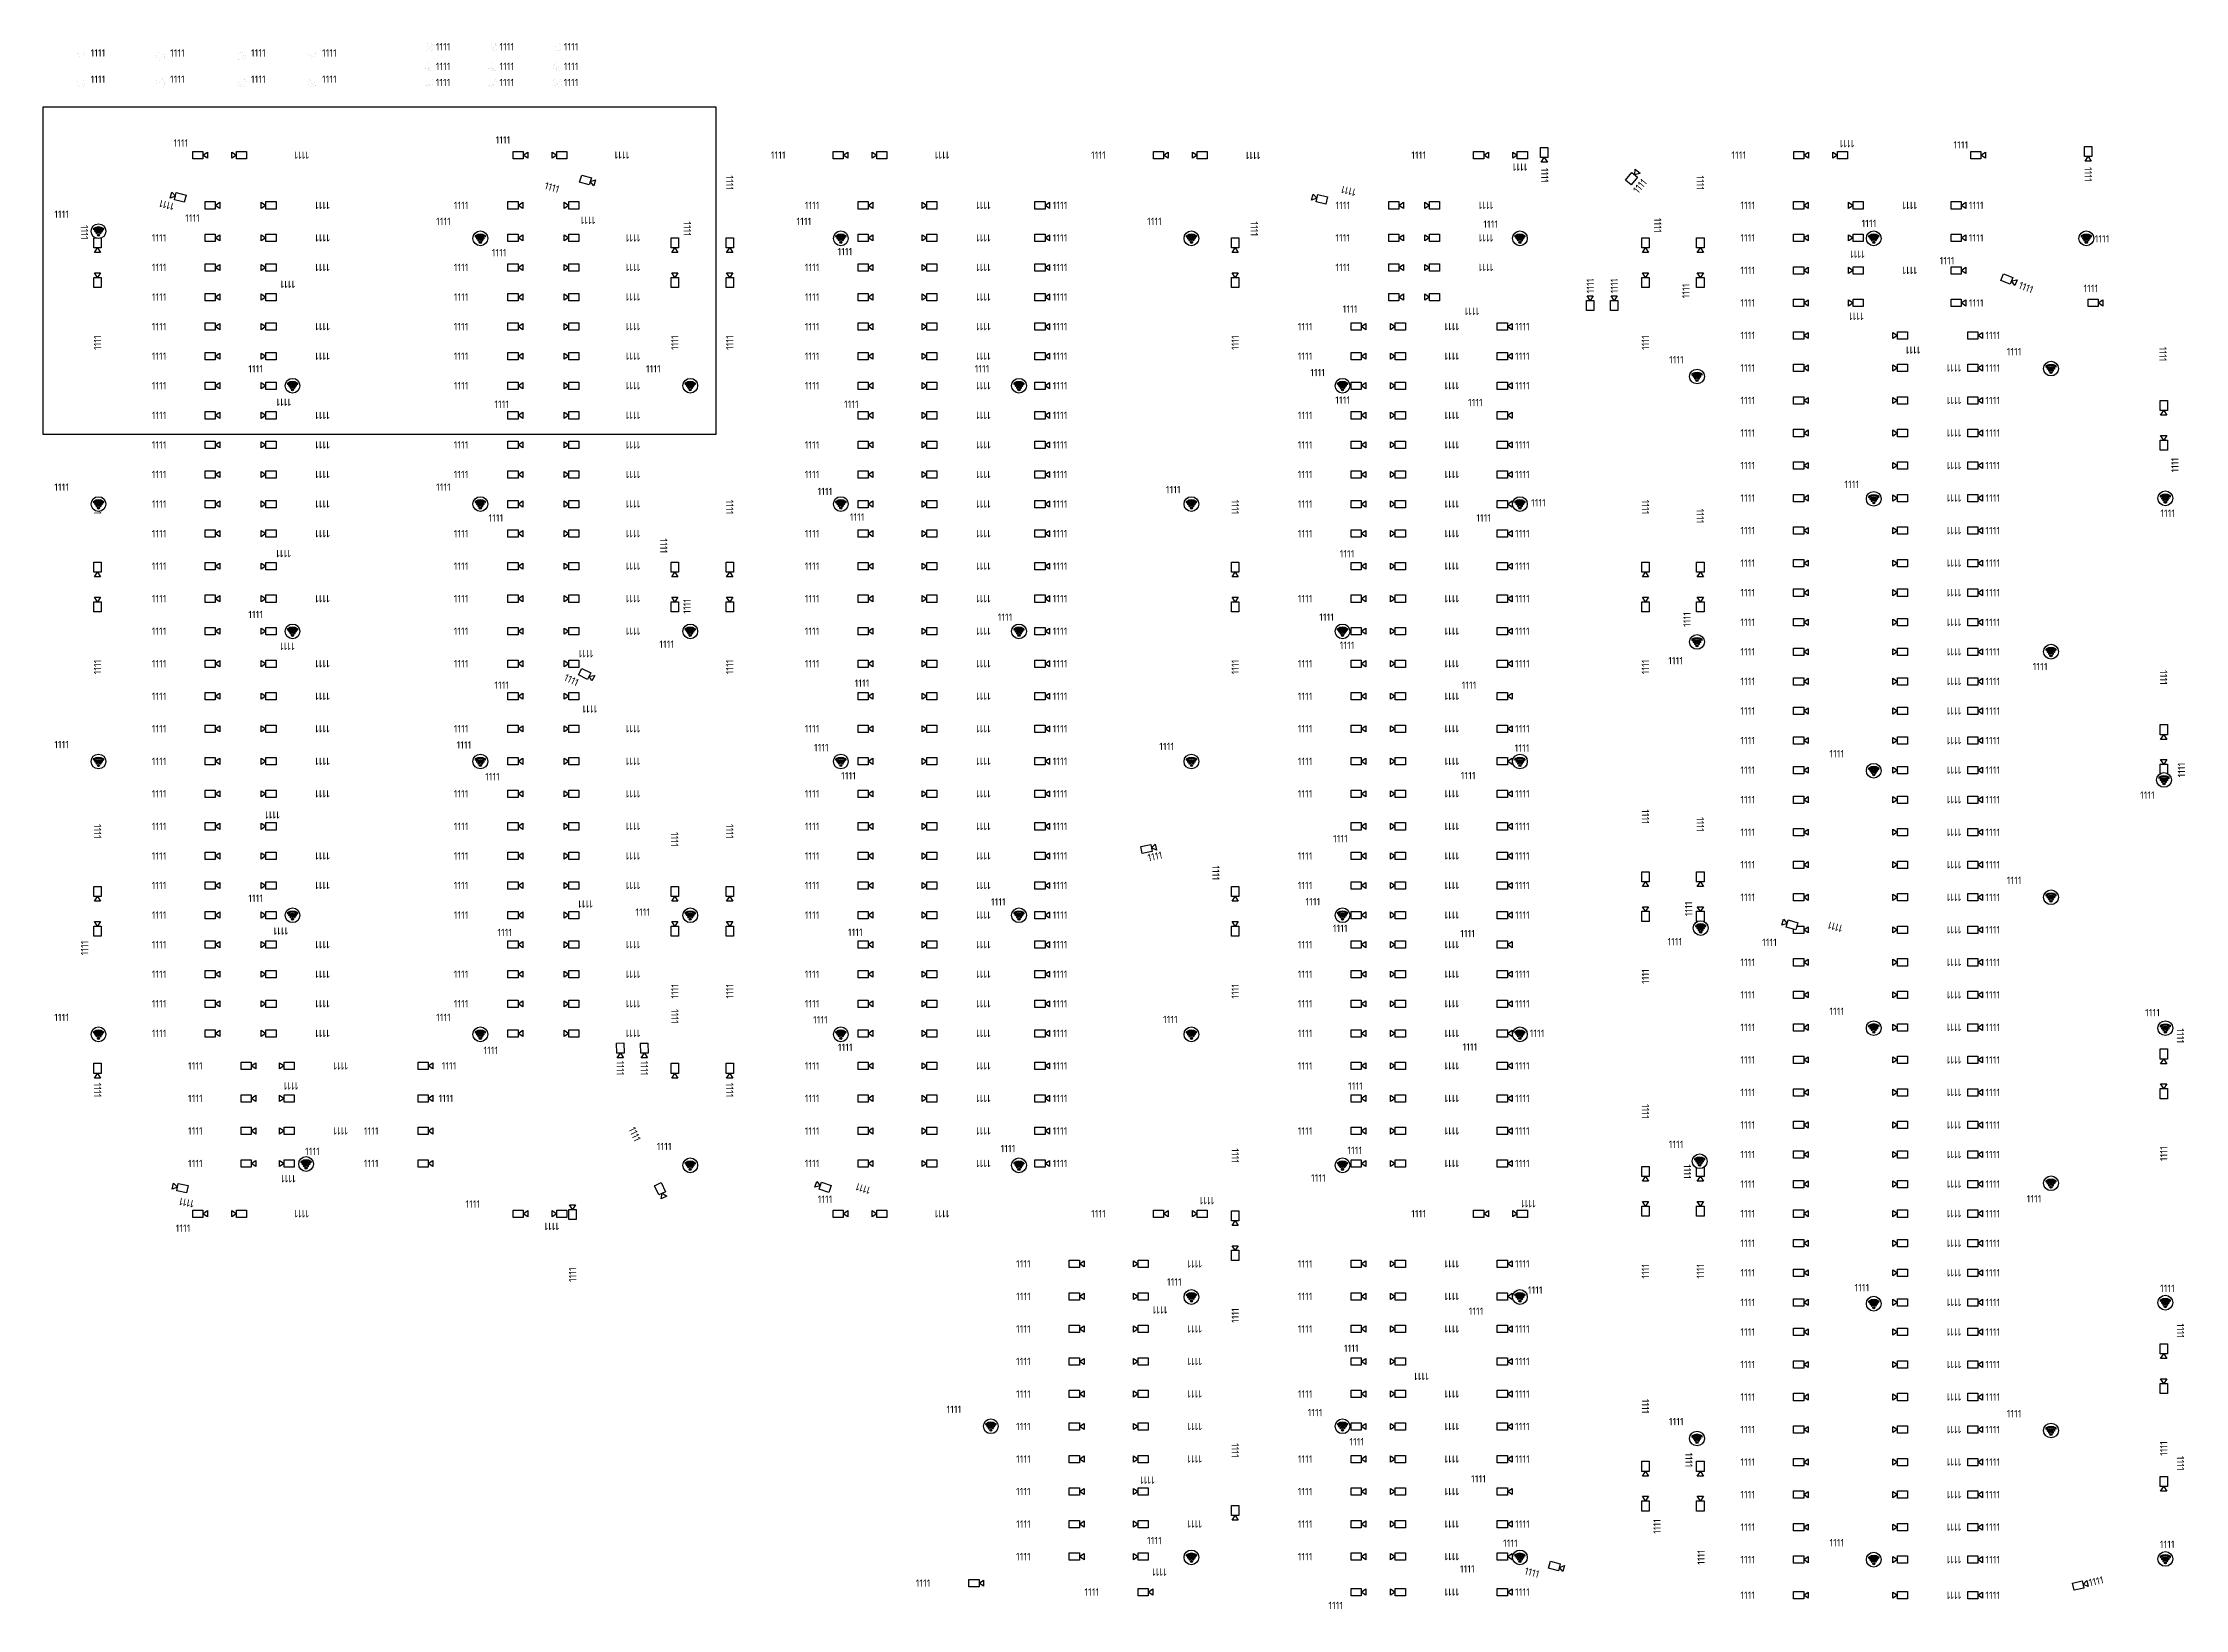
# Model space of a CAD drawing. Header units: millimetres. Extents: x -620 to 492225, y -805 to 106936.
# Drawn here: x 346871 to 492225, y 673 to 106936 of the extents above; entities that cross this region are included whole.
import ezdxf
from ezdxf.enums import TextEntityAlignment as Align

# ---------------------------------------------------------------- set-up
doc = ezdxf.new("R2010")
doc.units = ezdxf.units.MM
doc.set_wipeout_variables(frame=1)
for name, color, linetype in [('_WB_ATTR', 7, 'Continuous'), ('_WB_CAM_dome_2.8', 82, 'Continuous'), ('_WB_CAM_dome_4.0', 5, 'Continuous'), ('_WB_HIDDEN_ATTR', 7, 'Continuous'), ('_WB_SOCKET', 114, 'Continuous'), ('_WB_WIFI_505', 5, 'Continuous')]:
    doc.layers.add(name, color=color, linetype=linetype)
doc.layers.add('SKK_VEIL', color=7, linetype='Continuous', lineweight=0)
doc.styles.add('WB_ISOCPEUR', font='isocpeur.ttf')

# ---------------------------------------------------------------- blocks, each defined once
blk = doc.blocks.new('camera')
at = {"layer": '_WB_HIDDEN_ATTR', "style": 'WB_ISOCPEUR', "flags": 1}
for tag, p in [('MAC', (0, -671)), ('SERIAL_NUMBER', (0, -1002)), ('ICON', (0, -1333))]:
    blk.add_attdef(tag, text='', height=250, dxfattribs=at).set_placement(p, align=Align.MIDDLE_LEFT)
at = {"color": 255}
blk.add_wipeout([(0, 125), (343, 125), (343, 0), (500, 105), (500, -105), (343, 0), (343, -125), (0, -125)], dxfattribs=at)
blk.add_lwpolyline([(0, 125), (343, 125), (343, -125), (0, -125)], close=True)
blk.add_lwpolyline([(343, 0), (500, 105), (500, -105), (343, 0)])
at = {"layer": '_WB_ATTR', "style": 'WB_ISOCPEUR', "flags": 8}
blk.add_attdef('NAME', text='', height=250, dxfattribs=at).set_placement((619, 11), align=Align.MIDDLE_LEFT)
at = {"layer": '_WB_HIDDEN_ATTR', "style": 'WB_ISOCPEUR', "flags": 1}
blk.add_attdef('IP', text='', height=250, dxfattribs=at).set_placement((0, -340), align=Align.MIDDLE_LEFT)
blk = doc.blocks.new('AP')
at = {"layer": '_WB_HIDDEN_ATTR', "style": 'WB_ISOCPEUR', "flags": 1}
for tag, p in [('MAC', (-250, -753)), ('SERIAL_NUMBER', (-250, -1084)), ('ICON', (-250, -1416))]:
    blk.add_attdef(tag, text='', height=250, dxfattribs=at).set_placement(p, align=Align.MIDDLE_LEFT)
at = {"color": 255}
blk.add_wipeout([(0, 250), (-13, 250), (-22, 249), (-33, 248), (-48, 245), (-57, 243), (-71, 240), (-81, 237), (-94, 232), (-107, 226), (-121, 219), (-135, 210), (-148, 201), (-164, 188), (-172, 181), (-182, 171), (-191, 161), (-198, 152), (-205, 143), (-211, 134), (-218, 122), (-224, 111), (-230, 99), (-234, 88), (-238, 77), (-241, 65), (-244, 54), (-246, 44), (-248, 34), (-249, 18), (-250, 6), (-250, -10), (-249, -25), (-247, -41), (-244, -56), (-239, -73), (-236, -82), (-233, -92), (-226, -107), (-221, -117), (-214, -129), (-206, -142), (-197, -154), (-191, -161), (-186, -168), (-178, -176), (-172, -182), (-165, -188), (-157, -195), (-150, -200), (-143, -205), (-133, -212), (-125, -216), (-114, -223), (-104, -227), (-94, -232), (-84, -235), (-74, -239), (-63, -242), (-54, -244), (-41, -247), (-28, -248), (-14, -250), (0, -250), (16, -249), (34, -248), (51, -245), (62, -242), (78, -237), (91, -233), (108, -226), (120, -219), (130, -213), (140, -207), (151, -199), (161, -191), (173, -181), (173, -181), (187, -166), (198, -153), (198, -153), (207, -141), (211, -134), (217, -124), (223, -114), (223, -114), (228, -103), (232, -92), (238, -78), (241, -66), (244, -57), (246, -43), (248, -34), (249, -23), (250, -8), (250, 6), (249, 17), (248, 30), (247, 38), (247, 38), (246, 45), (244, 55), (242, 64), (239, 74), (236, 83), (232, 92), (226, 106), (220, 118), (212, 133), (204, 144), (199, 151), (191, 161), (186, 167), (176, 178), (165, 188), (154, 197), (146, 203), (138, 208), (127, 216), (110, 225), (96, 231), (87, 234), (81, 237), (66, 241), (59, 243), (48, 245), (38, 247), (32, 248), (21, 249), (12, 250)], dxfattribs=at)
h = blk.add_hatch(color=256)
h.dxf.hatch_style = 1
h.paths.add_polyline_path([(-171, 87, 1), (-147, 53, -0.313169), (147, 53, 1), (171, 87, 0.313169)])
h.paths.add_polyline_path([(101, -13, 1), (125, 22, 0.313169), (-125, 22, 1), (-101, -13, -0.313169)])
h.paths.add_polyline_path([(79, -44, 0.313169), (-79, -44, 1), (-55, -79, -0.313169), (55, -79, 1)])
h.paths.add_polyline_path([(36, -134, 1), (-36, -134, 1)])
for centre, radius in [((0, 0), 250), ((0, -134), 36)]:
    blk.add_circle(centre, radius)
for centre, radius, start, end in [((-159, 70), 21, 124.77784, 304.77784), ((0, -158), 299, 55.22216, 124.77784), ((0, -158), 257, 55.22216, 124.77784), ((-113, 4), 21, 124.77784, 304.77784), ((0, -158), 219, 55.22216, 124.77784), ((0, -158), 177, 55.22216, 124.77784), ((0, -158), 177, 55.22216, 124.77784), ((113, 4), 21, 235.22216, 55.22216), ((159, 70), 21, 235.22216, 55.22216), ((-67, -61), 21, 124.77784, 304.77784), ((0, -158), 139, 55.22216, 124.77784), ((0, -158), 97, 55.22216, 124.77784), ((67, -61), 21, 235.22216, 55.22216)]:
    blk.add_arc(centre, radius, start, end)
at = {"layer": '_WB_ATTR', "style": 'WB_ISOCPEUR', "flags": 8}
blk.add_attdef('NAME', text='', height=250, dxfattribs=at).set_placement((369, 11), align=Align.MIDDLE_LEFT)
at = {"layer": '_WB_HIDDEN_ATTR', "style": 'WB_ISOCPEUR', "flags": 1}
blk.add_attdef('IP', text='', height=250, dxfattribs=at).set_placement((-250, -422), align=Align.MIDDLE_LEFT)
blk = doc.blocks.new('SOCKET_1P')
at = {"layer": '_WB_HIDDEN_ATTR', "style": 'WB_ISOCPEUR', "flags": 1}
for tag, p in [('MAC', (-172, -671)), ('SERIAL_NUMBER', (-172, -1002)), ('ICON', (-172, -1333))]:
    blk.add_attdef(tag, text='', height=250, dxfattribs=at).set_placement(p, align=Align.MIDDLE_LEFT)
at = {"color": 0, "linetype": 'ByBlock'}
blk.add_wipeout([(0, 144), (12, 144), (24, 142), (35, 140), (47, 136), (60, 131), (76, 122), (86, 116), (98, 106), (108, 95), (117, 85), (124, 73), (130, 62), (136, 49), (139, 37), (142, 22), (143, 12), (144, 0), (144, -11), (143, -18), (142, -26), (139, -39), (132, -58), (125, -72), (119, -81), (110, -93), (103, -100), (98, -105), (90, -113), (78, -121), (78, -121), (70, -126), (61, -131), (53, -134), (43, -138), (31, -141), (16, -143), (0, -144), (0, -144), (-21, -142), (-34, -140), (-43, -137), (-57, -132), (-67, -128), (-78, -121), (-91, -112), (-100, -104), (-109, -94), (-115, -87), (-121, -78), (-127, -69), (-131, -60), (-135, -51), (-139, -39), (-141, -29), (-143, -17), (-143, -17), (-144, -8), (-144, 0), (-143, 13), (-142, 22), (-138, 40), (-135, 50), (-132, 57), (-128, 66), (-122, 77), (-122, 77), (-114, 88), (-103, 100), (-94, 109), (-82, 118), (-73, 124), (-63, 129), (-52, 134), (-33, 140), (-19, 143), (-9, 144)], dxfattribs=at).dxf.layer = 'SKK_VEIL'
at = {"color": 0, "linetype": 'ByBlock', "lineweight": -2, "const_width": 1}
blk.add_lwpolyline([(0, 144, -1), (0, -144, -1), (0, 144, 1)], format="xyb", dxfattribs=at)
for points in [[(0, -75), (-86, 75), (86, 75), (0, -75)], [(-86, -75), (86, -75)]]:
    blk.add_lwpolyline(points, dxfattribs=at)
at = {"layer": '_WB_ATTR', "style": 'WB_ISOCPEUR', "flags": 8}
blk.add_attdef('NAME', text='', height=250, dxfattribs=at).set_placement((226, 11), align=Align.MIDDLE_LEFT)
at = {"layer": '_WB_HIDDEN_ATTR', "style": 'WB_ISOCPEUR', "flags": 1}
blk.add_attdef('IP', text='', height=250, dxfattribs=at).set_placement((-172, -340), align=Align.MIDDLE_LEFT)
blk = doc.blocks.new('SOCKET_RJ-45')
at = {"layer": '_WB_HIDDEN_ATTR', "style": 'WB_ISOCPEUR', "flags": 1}
for tag, p in [('MAC', (-343, -1342)), ('SERIAL_NUMBER', (-343, -2004)), ('ICON', (-343, -2667))]:
    blk.add_attdef(tag, text='', height=500, dxfattribs=at).set_placement(p, align=Align.MIDDLE_LEFT)
at = {"color": 0, "linetype": 'ByBlock'}
blk.add_wipeout([(0, 288), (24, 287), (48, 284), (70, 279), (94, 272), (120, 262), (152, 245), (172, 231), (196, 211), (216, 191), (233, 169), (248, 147), (260, 124), (271, 97), (278, 74), (285, 45), (287, 25), (288, 0), (287, -22), (286, -36), (283, -53), (277, -78), (264, -116), (249, -144), (238, -163), (220, -186), (206, -201), (196, -211), (179, -225), (155, -243), (155, -243), (139, -252), (122, -261), (106, -268), (86, -275), (63, -281), (32, -286), (0, -288), (0, -288), (-42, -285), (-68, -280), (-87, -275), (-113, -265), (-134, -255), (-156, -242), (-181, -224), (-199, -208), (-218, -188), (-230, -174), (-242, -156), (-253, -137), (-261, -121), (-270, -101), (-277, -78), (-282, -57), (-286, -33), (-286, -33), (-288, -15), (-288, 0), (-287, 25), (-284, 45), (-277, 80), (-270, 100), (-265, 114), (-256, 132), (-243, 154), (-243, 154), (-229, 175), (-207, 201), (-188, 218), (-164, 236), (-147, 248), (-127, 259), (-105, 268), (-66, 280), (-38, 285), (-18, 287)], dxfattribs=at).dxf.layer = 'SKK_VEIL'
at = {"color": 0, "linetype": 'ByBlock', "lineweight": -2, "const_width": 2}
for points in [[(0, 288, -1), (0, -288, -1), (0, 288, 1)], [(0, -212, 1), (0, -87, 1), (0, -212, 1)]]:
    blk.add_lwpolyline(points, format="xyb", dxfattribs=at)
blk.add_lwpolyline([(0, -150), (-173, 150), (173, 150), (0, -150)], dxfattribs=at)
at = {"layer": '_WB_ATTR', "style": 'WB_ISOCPEUR', "flags": 8}
blk.add_attdef('NAME', text='', height=500, dxfattribs=at).set_placement((452, 22), align=Align.MIDDLE_LEFT)
at = {"layer": '_WB_HIDDEN_ATTR', "style": 'WB_ISOCPEUR', "flags": 1}
blk.add_attdef('IP', text='', height=500, dxfattribs=at).set_placement((-343, -679), align=Align.MIDDLE_LEFT)

msp = doc.modelspace()

# ---------------------------------------------------------------- block references
at = {"layer": '_WB_CAM_dome_2.8', "color": 5}
ref = msp.add_blockref('camera', (357045, 99318), dxfattribs=dict(at, xscale=2, yscale=2, zscale=2))
ref.add_attrib('NAME', '1111', dxfattribs={"layer": '_WB_ATTR', "height": 500, "rotation": 360, "style": 'WB_ISOCPEUR'}).set_placement((355732, 100143), align=Align.MIDDLE_LEFT)
ref = msp.add_blockref('camera', (378771, 99318), dxfattribs=dict(at, xscale=2, yscale=2, zscale=2))
ref.add_attrib('NAME', '1111', dxfattribs={"layer": '_WB_ATTR', "height": 500, "rotation": 360, "style": 'WB_ISOCPEUR'}).set_placement((377587, 100348), align=Align.MIDDLE_LEFT)
ref = msp.add_blockref('camera', (469323, 99318), dxfattribs=dict(at, xscale=2, yscale=2, zscale=2, rotation=179.999999999996))
ref.add_attrib('NAME', '1111', dxfattribs={"layer": '_WB_ATTR', "height": 500, "rotation": 180, "style": 'WB_ISOCPEUR'}).set_placement((469780, 100101), align=Align.MIDDLE_LEFT)
ref = msp.add_blockref('camera', (360693, 99318), dxfattribs=dict(at, xscale=2, yscale=2, zscale=2, rotation=179.999999999996))
ref.add_attrib('NAME', '1111', dxfattribs={"layer": '_WB_ATTR', "height": 500, "rotation": 180, "style": 'WB_ISOCPEUR'}).set_placement((364927, 99318), align=Align.MIDDLE_LEFT)
ref = msp.add_blockref('camera', (382419, 99318), dxfattribs=dict(at, xscale=2, yscale=2, zscale=2, rotation=179.999999999996))
ref.add_attrib('NAME', '1111', dxfattribs={"layer": '_WB_ATTR', "height": 500, "rotation": 180, "style": 'WB_ISOCPEUR'}).set_placement((386653, 99318), align=Align.MIDDLE_LEFT)
ref = msp.add_blockref('camera', (400497, 99318), dxfattribs=dict(at, xscale=2, yscale=2, zscale=2))
ref.add_attrib('NAME', '1111', dxfattribs={"layer": '_WB_ATTR', "height": 500, "rotation": 360, "style": 'WB_ISOCPEUR'}).set_placement((396264, 99318), align=Align.MIDDLE_LEFT)
ref = msp.add_blockref('camera', (404145, 99318), dxfattribs=dict(at, xscale=2, yscale=2, zscale=2, rotation=179.999999999996))
ref.add_attrib('NAME', '1111', dxfattribs={"layer": '_WB_ATTR', "height": 500, "rotation": 180, "style": 'WB_ISOCPEUR'}).set_placement((408379, 99318), align=Align.MIDDLE_LEFT)
ref = msp.add_blockref('camera', (422223, 99318), dxfattribs=dict(at, xscale=2, yscale=2, zscale=2))
ref.add_attrib('NAME', '1111', dxfattribs={"layer": '_WB_ATTR', "height": 500, "rotation": 360, "style": 'WB_ISOCPEUR'}).set_placement((417990, 99318), align=Align.MIDDLE_LEFT)
ref = msp.add_blockref('camera', (425871, 99318), dxfattribs=dict(at, xscale=2, yscale=2, zscale=2, rotation=179.999999999996))
ref.add_attrib('NAME', '1111', dxfattribs={"layer": '_WB_ATTR', "height": 500, "rotation": 180, "style": 'WB_ISOCPEUR'}).set_placement((429484, 99298), align=Align.MIDDLE_LEFT)
ref = msp.add_blockref('camera', (443949, 99318), dxfattribs=dict(at, xscale=2, yscale=2, zscale=2))
ref.add_attrib('NAME', '1111', dxfattribs={"layer": '_WB_ATTR', "height": 500, "rotation": 360, "style": 'WB_ISOCPEUR'}).set_placement((439716, 99318), align=Align.MIDDLE_LEFT)
ref = msp.add_blockref('camera', (447597, 99318), dxfattribs=dict(at, xscale=2, yscale=2, zscale=2, rotation=179.999999999996))
ref.add_attrib('NAME', '1111', dxfattribs={"layer": '_WB_ATTR', "height": 500, "rotation": 180, "style": 'WB_ISOCPEUR'}).set_placement((447598, 98509), align=Align.MIDDLE_LEFT)
ref = msp.add_blockref('camera', (448737, 99838, 0), dxfattribs=dict(at, xscale=2, yscale=2, zscale=2, rotation=270.3657828232577))
ref.add_attrib('NAME', '1111', dxfattribs={"layer": '_WB_ATTR', "height": 500, "rotation": 270.36578, "style": 'WB_ISOCPEUR'}).set_placement((448769, 98452, 0), align=Align.MIDDLE_LEFT)
ref = msp.add_blockref('camera', (465675, 99318), dxfattribs=dict(at, xscale=2, yscale=2, zscale=2))
ref.add_attrib('NAME', '1111', dxfattribs={"layer": '_WB_ATTR', "height": 500, "rotation": 360, "style": 'WB_ISOCPEUR'}).set_placement((461442, 99318), align=Align.MIDDLE_LEFT)
ref = msp.add_blockref('camera', (477675, 99318), dxfattribs=dict(at, xscale=2, yscale=2, zscale=2))
ref.add_attrib('NAME', '1111', dxfattribs={"layer": '_WB_ATTR', "height": 500, "rotation": 360, "style": 'WB_ISOCPEUR'}).set_placement((476507, 100016), align=Align.MIDDLE_LEFT)
ref = msp.add_blockref('camera', (485646, 99904, 0), dxfattribs=dict(at, xscale=2, yscale=2, zscale=2, rotation=270))
ref.add_attrib('NAME', '1111', dxfattribs={"layer": '_WB_ATTR', "height": 500, "rotation": 270, "style": 'WB_ISOCPEUR'}).set_placement((485646, 98512, 0), align=Align.MIDDLE_LEFT)
ref = msp.add_blockref('camera', (393477, 93705), dxfattribs=dict(at, xscale=2, yscale=2, zscale=2, rotation=270))
ref.add_attrib('NAME', '1111', dxfattribs={"layer": '_WB_ATTR', "height": 500, "rotation": 270, "style": 'WB_ISOCPEUR'}).set_placement((393477, 97939), align=Align.MIDDLE_LEFT)
ref = msp.add_blockref('camera', (454437, 97465), dxfattribs=dict(at, xscale=2, yscale=2, zscale=2, rotation=49.95327229151026))
ref.add_attrib('NAME', '1111', dxfattribs={"layer": '_WB_ATTR', "height": 500, "rotation": 49.95327, "style": 'WB_ISOCPEUR'}).set_placement((454910, 96833), align=Align.MIDDLE_LEFT)
ref = msp.add_blockref('camera', (459331, 93705), dxfattribs=dict(at, xscale=2, yscale=2, zscale=2, rotation=270))
ref.add_attrib('NAME', '1111', dxfattribs={"layer": '_WB_ATTR', "height": 500, "rotation": 270, "style": 'WB_ISOCPEUR'}).set_placement((459331, 97939), align=Align.MIDDLE_LEFT)
ref = msp.add_blockref('camera', (350582, 93705), dxfattribs=dict(at, xscale=2, yscale=2, zscale=2, rotation=270))
ref.add_attrib('NAME', '1111', dxfattribs={"layer": '_WB_ATTR', "height": 500, "rotation": 270, "style": 'WB_ISOCPEUR'}).set_placement((349693, 94576), align=Align.MIDDLE_LEFT)
ref = msp.add_blockref('camera', (389751, 93705), dxfattribs=dict(at, xscale=2, yscale=2, zscale=2, rotation=270))
ref.add_attrib('NAME', '1111', dxfattribs={"layer": '_WB_ATTR', "height": 500, "rotation": 270, "style": 'WB_ISOCPEUR'}).set_placement((390602, 94822), align=Align.MIDDLE_LEFT)
ref = msp.add_blockref('camera', (427770, 93705), dxfattribs=dict(at, xscale=2, yscale=2, zscale=2, rotation=270))
ref.add_attrib('NAME', '1111', dxfattribs={"layer": '_WB_ATTR', "height": 500, "rotation": 270, "style": 'WB_ISOCPEUR'}).set_placement((429065, 94818), align=Align.MIDDLE_LEFT)
ref = msp.add_blockref('camera', (455605, 93705), dxfattribs=dict(at, xscale=2, yscale=2, zscale=2, rotation=270))
ref.add_attrib('NAME', '1111', dxfattribs={"layer": '_WB_ATTR', "height": 500, "rotation": 270, "style": 'WB_ISOCPEUR'}).set_placement((456433, 95058), align=Align.MIDDLE_LEFT)
ref = msp.add_blockref('camera', (350582, 90331), dxfattribs=dict(at, xscale=2, yscale=2, zscale=2, rotation=90))
ref.add_attrib('NAME', '1111', dxfattribs={"layer": '_WB_ATTR', "height": 500, "rotation": 90, "style": 'WB_ISOCPEUR'}).set_placement((350582, 86098), align=Align.MIDDLE_LEFT)
ref = msp.add_blockref('camera', (389751, 90331), dxfattribs=dict(at, xscale=2, yscale=2, zscale=2, rotation=90))
ref.add_attrib('NAME', '1111', dxfattribs={"layer": '_WB_ATTR', "height": 500, "rotation": 90, "style": 'WB_ISOCPEUR'}).set_placement((389751, 86098), align=Align.MIDDLE_LEFT)
ref = msp.add_blockref('camera', (393477, 90331), dxfattribs=dict(at, xscale=2, yscale=2, zscale=2, rotation=90))
ref.add_attrib('NAME', '1111', dxfattribs={"layer": '_WB_ATTR', "height": 500, "rotation": 90, "style": 'WB_ISOCPEUR'}).set_placement((393477, 86098), align=Align.MIDDLE_LEFT)
ref = msp.add_blockref('camera', (427770, 90331), dxfattribs=dict(at, xscale=2, yscale=2, zscale=2, rotation=90))
ref.add_attrib('NAME', '1111', dxfattribs={"layer": '_WB_ATTR', "height": 500, "rotation": 90, "style": 'WB_ISOCPEUR'}).set_placement((427770, 86098), align=Align.MIDDLE_LEFT)
ref = msp.add_blockref('camera', (451863, 88774, 0), dxfattribs=dict(at, xscale=2, yscale=2, zscale=2, rotation=90.36578282325766))
ref.add_attrib('NAME', '1111', dxfattribs={"layer": '_WB_ATTR', "height": 500, "rotation": 90.36578, "style": 'WB_ISOCPEUR'}).set_placement((451863, 89950, 0), align=Align.MIDDLE_LEFT)
ref = msp.add_blockref('camera', (453490, 88774, 0), dxfattribs=dict(at, xscale=2, yscale=2, zscale=2, rotation=90.36578282325766))
ref.add_attrib('NAME', '1111', dxfattribs={"layer": '_WB_ATTR', "height": 500, "rotation": 90.36578, "style": 'WB_ISOCPEUR'}).set_placement((453490, 89950, 0), align=Align.MIDDLE_LEFT)
ref = msp.add_blockref('camera', (455605, 90331), dxfattribs=dict(at, xscale=2, yscale=2, zscale=2, rotation=90))
ref.add_attrib('NAME', '1111', dxfattribs={"layer": '_WB_ATTR', "height": 500, "rotation": 90, "style": 'WB_ISOCPEUR'}).set_placement((455605, 86098), align=Align.MIDDLE_LEFT)
ref = msp.add_blockref('camera', (459331, 90331), dxfattribs=dict(at, xscale=2, yscale=2, zscale=2, rotation=90))
ref.add_attrib('NAME', '1111', dxfattribs={"layer": '_WB_ATTR', "height": 500, "rotation": 90, "style": 'WB_ISOCPEUR'}).set_placement((458350, 89610), align=Align.MIDDLE_LEFT)
ref = msp.add_blockref('camera', (479811, 91038, 0), dxfattribs=dict(at, xscale=2, yscale=2, zscale=2, rotation=338.3868445588878))
ref.add_attrib('NAME', '1111', dxfattribs={"layer": '_WB_ATTR', "height": 500, "rotation": 338.38684, "style": 'WB_ISOCPEUR'}).set_placement((480961, 90527, 0), align=Align.MIDDLE_LEFT)
ref = msp.add_blockref('camera', (485646, 89292, 0), dxfattribs=dict(at, xscale=2, yscale=2, zscale=2))
ref.add_attrib('NAME', '1111', dxfattribs={"layer": '_WB_ATTR', "height": 500, "rotation": 360, "style": 'WB_ISOCPEUR'}).set_placement((485318, 90276, 0), align=Align.MIDDLE_LEFT)
ref = msp.add_blockref('camera', (490772, 82679, 0), dxfattribs=dict(at, xscale=2, yscale=2, zscale=2, rotation=270))
ref.add_attrib('NAME', '1111', dxfattribs={"layer": '_WB_ATTR', "height": 500, "rotation": 270, "style": 'WB_ISOCPEUR'}).set_placement((490717, 86324, 0), align=Align.MIDDLE_LEFT)
ref = msp.add_blockref('camera', (490772, 79305, 0), dxfattribs=dict(at, xscale=2, yscale=2, zscale=2, rotation=90))
ref.add_attrib('NAME', '1111', dxfattribs={"layer": '_WB_ATTR', "height": 500, "rotation": 90, "style": 'WB_ISOCPEUR'}).set_placement((491531, 77791, 0), align=Align.MIDDLE_LEFT)
ref = msp.add_blockref('camera', (350582, 71705), dxfattribs=dict(at, xscale=2, yscale=2, zscale=2, rotation=270))
ref.add_attrib('NAME', '1111', dxfattribs={"layer": '_WB_ATTR', "height": 500, "rotation": 270, "style": 'WB_ISOCPEUR'}).set_placement((350582, 75939), align=Align.MIDDLE_LEFT)
ref = msp.add_blockref('camera', (393477, 71705), dxfattribs=dict(at, xscale=2, yscale=2, zscale=2, rotation=270))
ref.add_attrib('NAME', '1111', dxfattribs={"layer": '_WB_ATTR', "height": 500, "rotation": 270, "style": 'WB_ISOCPEUR'}).set_placement((393477, 75939), align=Align.MIDDLE_LEFT)
ref = msp.add_blockref('camera', (427770, 71705), dxfattribs=dict(at, xscale=2, yscale=2, zscale=2, rotation=270))
ref.add_attrib('NAME', '1111', dxfattribs={"layer": '_WB_ATTR', "height": 500, "rotation": 270, "style": 'WB_ISOCPEUR'}).set_placement((427770, 75939), align=Align.MIDDLE_LEFT)
ref = msp.add_blockref('camera', (455605, 71705), dxfattribs=dict(at, xscale=2, yscale=2, zscale=2, rotation=270))
ref.add_attrib('NAME', '1111', dxfattribs={"layer": '_WB_ATTR', "height": 500, "rotation": 270, "style": 'WB_ISOCPEUR'}).set_placement((455605, 75939), align=Align.MIDDLE_LEFT)
ref = msp.add_blockref('camera', (459331, 71705), dxfattribs=dict(at, xscale=2, yscale=2, zscale=2, rotation=270))
ref.add_attrib('NAME', '1111', dxfattribs={"layer": '_WB_ATTR', "height": 500, "rotation": 270, "style": 'WB_ISOCPEUR'}).set_placement((459320, 75329), align=Align.MIDDLE_LEFT)
ref = msp.add_blockref('camera', (389751, 71705), dxfattribs=dict(at, xscale=2, yscale=2, zscale=2, rotation=270))
ref.add_attrib('NAME', '1111', dxfattribs={"layer": '_WB_ATTR', "height": 500, "rotation": 270, "style": 'WB_ISOCPEUR'}).set_placement((389001, 73309), align=Align.MIDDLE_LEFT)
ref = msp.add_blockref('camera', (350582, 68331), dxfattribs=dict(at, xscale=2, yscale=2, zscale=2, rotation=90))
ref.add_attrib('NAME', '1111', dxfattribs={"layer": '_WB_ATTR', "height": 500, "rotation": 90, "style": 'WB_ISOCPEUR'}).set_placement((350582, 64098), align=Align.MIDDLE_LEFT)
ref = msp.add_blockref('camera', (389751, 68331), dxfattribs=dict(at, xscale=2, yscale=2, zscale=2, rotation=90))
ref.add_attrib('NAME', '1111', dxfattribs={"layer": '_WB_ATTR', "height": 500, "rotation": 90, "style": 'WB_ISOCPEUR'}).set_placement((390579, 68206), align=Align.MIDDLE_LEFT)
ref = msp.add_blockref('camera', (393477, 68331), dxfattribs=dict(at, xscale=2, yscale=2, zscale=2, rotation=90))
ref.add_attrib('NAME', '1111', dxfattribs={"layer": '_WB_ATTR', "height": 500, "rotation": 90, "style": 'WB_ISOCPEUR'}).set_placement((393477, 64098), align=Align.MIDDLE_LEFT)
ref = msp.add_blockref('camera', (427770, 68331), dxfattribs=dict(at, xscale=2, yscale=2, zscale=2, rotation=90))
ref.add_attrib('NAME', '1111', dxfattribs={"layer": '_WB_ATTR', "height": 500, "rotation": 90, "style": 'WB_ISOCPEUR'}).set_placement((427770, 64098), align=Align.MIDDLE_LEFT)
ref = msp.add_blockref('camera', (455605, 68331), dxfattribs=dict(at, xscale=2, yscale=2, zscale=2, rotation=90))
ref.add_attrib('NAME', '1111', dxfattribs={"layer": '_WB_ATTR', "height": 500, "rotation": 90, "style": 'WB_ISOCPEUR'}).set_placement((455605, 64098), align=Align.MIDDLE_LEFT)
ref = msp.add_blockref('camera', (459331, 68331), dxfattribs=dict(at, xscale=2, yscale=2, zscale=2, rotation=90))
ref.add_attrib('NAME', '1111', dxfattribs={"layer": '_WB_ATTR', "height": 500, "rotation": 90, "style": 'WB_ISOCPEUR'}).set_placement((458419, 67315), align=Align.MIDDLE_LEFT)
ref = msp.add_blockref('camera', (490772, 60679, 0), dxfattribs=dict(at, xscale=2, yscale=2, zscale=2, rotation=270))
ref.add_attrib('NAME', '1111', dxfattribs={"layer": '_WB_ATTR', "height": 500, "rotation": 270, "style": 'WB_ISOCPEUR'}).set_placement((490761, 64375, 0), align=Align.MIDDLE_LEFT)
ref = msp.add_blockref('camera', (490772, 57305, 0), dxfattribs=dict(at, xscale=2, yscale=2, zscale=2, rotation=90))
ref.add_attrib('NAME', '1111', dxfattribs={"layer": '_WB_ATTR', "height": 500, "rotation": 90, "style": 'WB_ISOCPEUR'}).set_placement((491976, 57099, 0), align=Align.MIDDLE_LEFT)
ref = msp.add_blockref('camera', (350582, 49705), dxfattribs=dict(at, xscale=2, yscale=2, zscale=2, rotation=270))
ref.add_attrib('NAME', '1111', dxfattribs={"layer": '_WB_ATTR', "height": 500, "rotation": 270, "style": 'WB_ISOCPEUR'}).set_placement((350582, 53939), align=Align.MIDDLE_LEFT)
ref = msp.add_blockref('camera', (393477, 49705), dxfattribs=dict(at, xscale=2, yscale=2, zscale=2, rotation=270))
ref.add_attrib('NAME', '1111', dxfattribs={"layer": '_WB_ATTR', "height": 500, "rotation": 270, "style": 'WB_ISOCPEUR'}).set_placement((393477, 53939), align=Align.MIDDLE_LEFT)
ref = msp.add_blockref('camera', (455605, 50705), dxfattribs=dict(at, xscale=2, yscale=2, zscale=2, rotation=270))
ref.add_attrib('NAME', '1111', dxfattribs={"layer": '_WB_ATTR', "height": 500, "rotation": 270, "style": 'WB_ISOCPEUR'}).set_placement((455605, 54939), align=Align.MIDDLE_LEFT)
ref = msp.add_blockref('camera', (459331, 50705), dxfattribs=dict(at, xscale=2, yscale=2, zscale=2, rotation=270))
ref.add_attrib('NAME', '1111', dxfattribs={"layer": '_WB_ATTR', "height": 500, "rotation": 270, "style": 'WB_ISOCPEUR'}).set_placement((459324, 54414), align=Align.MIDDLE_LEFT)
ref = msp.add_blockref('camera', (389751, 49705), dxfattribs=dict(at, xscale=2, yscale=2, zscale=2, rotation=270))
ref.add_attrib('NAME', '1111', dxfattribs={"layer": '_WB_ATTR', "height": 500, "rotation": 270, "style": 'WB_ISOCPEUR'}).set_placement((389738, 53398), align=Align.MIDDLE_LEFT)
ref = msp.add_blockref('camera', (421414, 52177), dxfattribs=dict(at, xscale=2, yscale=2, zscale=2, rotation=11.54942894544889))
ref.add_attrib('NAME', '1111', dxfattribs={"layer": '_WB_ATTR', "height": 500, "rotation": 11.54943, "style": 'WB_ISOCPEUR'}).set_placement((421835, 51644), align=Align.MIDDLE_LEFT)
ref = msp.add_blockref('camera', (427770, 49705), dxfattribs=dict(at, xscale=2, yscale=2, zscale=2, rotation=270))
ref.add_attrib('NAME', '1111', dxfattribs={"layer": '_WB_ATTR', "height": 500, "rotation": 270, "style": 'WB_ISOCPEUR'}).set_placement((426458, 51123), align=Align.MIDDLE_LEFT)
ref = msp.add_blockref('camera', (455605, 47331), dxfattribs=dict(at, xscale=2, yscale=2, zscale=2, rotation=90))
ref.add_attrib('NAME', '1111', dxfattribs={"layer": '_WB_ATTR', "height": 500, "rotation": 90, "style": 'WB_ISOCPEUR'}).set_placement((455605, 43098), align=Align.MIDDLE_LEFT)
ref = msp.add_blockref('camera', (459331, 47331), dxfattribs=dict(at, xscale=2, yscale=2, zscale=2, rotation=90))
ref.add_attrib('NAME', '1111', dxfattribs={"layer": '_WB_ATTR', "height": 500, "rotation": 90, "style": 'WB_ISOCPEUR'}).set_placement((458535, 47686), align=Align.MIDDLE_LEFT)
ref = msp.add_blockref('camera', (350582, 46331), dxfattribs=dict(at, xscale=2, yscale=2, zscale=2, rotation=90))
ref.add_attrib('NAME', '1111', dxfattribs={"layer": '_WB_ATTR', "height": 500, "rotation": 90, "style": 'WB_ISOCPEUR'}).set_placement((349702, 45032), align=Align.MIDDLE_LEFT)
ref = msp.add_blockref('camera', (389751, 46331), dxfattribs=dict(at, xscale=2, yscale=2, zscale=2, rotation=90))
ref.add_attrib('NAME', '1111', dxfattribs={"layer": '_WB_ATTR', "height": 500, "rotation": 90, "style": 'WB_ISOCPEUR'}).set_placement((389751, 42098), align=Align.MIDDLE_LEFT)
ref = msp.add_blockref('camera', (393477, 46331), dxfattribs=dict(at, xscale=2, yscale=2, zscale=2, rotation=90))
ref.add_attrib('NAME', '1111', dxfattribs={"layer": '_WB_ATTR', "height": 500, "rotation": 90, "style": 'WB_ISOCPEUR'}).set_placement((393477, 42098), align=Align.MIDDLE_LEFT)
ref = msp.add_blockref('camera', (427770, 46331), dxfattribs=dict(at, xscale=2, yscale=2, zscale=2, rotation=90))
ref.add_attrib('NAME', '1111', dxfattribs={"layer": '_WB_ATTR', "height": 500, "rotation": 90, "style": 'WB_ISOCPEUR'}).set_placement((427770, 42098), align=Align.MIDDLE_LEFT)
ref = msp.add_blockref('camera', (389751, 37705), dxfattribs=dict(at, xscale=2, yscale=2, zscale=2, rotation=270))
ref.add_attrib('NAME', '1111', dxfattribs={"layer": '_WB_ATTR', "height": 500, "rotation": 270, "style": 'WB_ISOCPEUR'}).set_placement((389751, 41386), align=Align.MIDDLE_LEFT)
ref = msp.add_blockref('camera', (490772, 38679, 0), dxfattribs=dict(at, xscale=2, yscale=2, zscale=2, rotation=270))
ref.add_attrib('NAME', '1111', dxfattribs={"layer": '_WB_ATTR', "height": 500, "rotation": 270, "style": 'WB_ISOCPEUR'}).set_placement((491907, 40066, 0), align=Align.MIDDLE_LEFT)
ref = msp.add_blockref('camera', (350582, 37705), dxfattribs=dict(at, xscale=2, yscale=2, zscale=2, rotation=270))
ref.add_attrib('NAME', '1111', dxfattribs={"layer": '_WB_ATTR', "height": 500, "rotation": 270, "style": 'WB_ISOCPEUR'}).set_placement((350582, 36387), align=Align.MIDDLE_LEFT)
ref = msp.add_blockref('camera', (393477, 37705), dxfattribs=dict(at, xscale=2, yscale=2, zscale=2, rotation=270))
ref.add_attrib('NAME', '1111', dxfattribs={"layer": '_WB_ATTR', "height": 500, "rotation": 270, "style": 'WB_ISOCPEUR'}).set_placement((393477, 36387), align=Align.MIDDLE_LEFT)
ref = msp.add_blockref('camera', (455605, 30705), dxfattribs=dict(at, xscale=2, yscale=2, zscale=2, rotation=270))
ref.add_attrib('NAME', '1111', dxfattribs={"layer": '_WB_ATTR', "height": 500, "rotation": 270, "style": 'WB_ISOCPEUR'}).set_placement((455605, 34939), align=Align.MIDDLE_LEFT)
ref = msp.add_blockref('camera', (490772, 35305, 0), dxfattribs=dict(at, xscale=2, yscale=2, zscale=2, rotation=90))
ref.add_attrib('NAME', '1111', dxfattribs={"layer": '_WB_ATTR', "height": 500, "rotation": 90, "style": 'WB_ISOCPEUR'}).set_placement((490772, 31072, 0), align=Align.MIDDLE_LEFT)
ref = msp.add_blockref('camera', (388591, 29508), dxfattribs=dict(at, xscale=2, yscale=2, zscale=2, rotation=295.1572362072068))
ref.add_attrib('NAME', '1111', dxfattribs={"layer": '_WB_ATTR', "height": 500, "rotation": 295.15724, "style": 'WB_ISOCPEUR'}).set_placement((386816, 33351), align=Align.MIDDLE_LEFT)
ref = msp.add_blockref('camera', (427770, 27705), dxfattribs=dict(at, xscale=2, yscale=2, zscale=2, rotation=270))
ref.add_attrib('NAME', '1111', dxfattribs={"layer": '_WB_ATTR', "height": 500, "rotation": 270, "style": 'WB_ISOCPEUR'}).set_placement((427770, 31939), align=Align.MIDDLE_LEFT)
ref = msp.add_blockref('camera', (459331, 30705), dxfattribs=dict(at, xscale=2, yscale=2, zscale=2, rotation=270))
ref.add_attrib('NAME', '1111', dxfattribs={"layer": '_WB_ATTR', "height": 500, "rotation": 270, "style": 'WB_ISOCPEUR'}).set_placement((458450, 30859), align=Align.MIDDLE_LEFT)
ref = msp.add_blockref('camera', (400273, 29184), dxfattribs=dict(at, xscale=2, yscale=2, zscale=2, rotation=161.9526434603676))
ref.add_attrib('NAME', '1111', dxfattribs={"layer": '_WB_ATTR', "height": 500, "rotation": 161.95264, "style": 'WB_ISOCPEUR'}).set_placement((403006, 29047), align=Align.MIDDLE_LEFT)
ref = msp.add_blockref('camera', (357045, 27498), dxfattribs=dict(at, xscale=2, yscale=2, zscale=2))
ref.add_attrib('NAME', '1111', dxfattribs={"layer": '_WB_ATTR', "height": 500, "rotation": 360, "style": 'WB_ISOCPEUR'}).set_placement((355880, 26517), align=Align.MIDDLE_LEFT)
ref = msp.add_blockref('camera', (360693, 27498), dxfattribs=dict(at, xscale=2, yscale=2, zscale=2, rotation=179.999999999996))
ref.add_attrib('NAME', '1111', dxfattribs={"layer": '_WB_ATTR', "height": 500, "rotation": 180, "style": 'WB_ISOCPEUR'}).set_placement((364927, 27498), align=Align.MIDDLE_LEFT)
ref = msp.add_blockref('camera', (378771, 27498), dxfattribs=dict(at, xscale=2, yscale=2, zscale=2))
ref.add_attrib('NAME', '1111', dxfattribs={"layer": '_WB_ATTR', "height": 500, "rotation": 360, "style": 'WB_ISOCPEUR'}).set_placement((375542, 28161), align=Align.MIDDLE_LEFT)
ref = msp.add_blockref('camera', (382816, 27105), dxfattribs=dict(at, xscale=2, yscale=2, zscale=2, rotation=90.36578282325769))
ref.add_attrib('NAME', '1111', dxfattribs={"layer": '_WB_ATTR', "height": 500, "rotation": 90.36578, "style": 'WB_ISOCPEUR'}).set_placement((382816, 22872), align=Align.MIDDLE_LEFT)
ref = msp.add_blockref('camera', (404145, 27498), dxfattribs=dict(at, xscale=2, yscale=2, zscale=2, rotation=179.999999999996))
ref.add_attrib('NAME', '1111', dxfattribs={"layer": '_WB_ATTR', "height": 500, "rotation": 180, "style": 'WB_ISOCPEUR'}).set_placement((408379, 27498), align=Align.MIDDLE_LEFT)
ref = msp.add_blockref('camera', (422223, 27498), dxfattribs=dict(at, xscale=2, yscale=2, zscale=2))
ref.add_attrib('NAME', '1111', dxfattribs={"layer": '_WB_ATTR', "height": 500, "rotation": 360, "style": 'WB_ISOCPEUR'}).set_placement((417990, 27498), align=Align.MIDDLE_LEFT)
ref = msp.add_blockref('camera', (425871, 27498), dxfattribs=dict(at, xscale=2, yscale=2, zscale=2, rotation=179.999999999996))
ref.add_attrib('NAME', '1111', dxfattribs={"layer": '_WB_ATTR', "height": 500, "rotation": 180, "style": 'WB_ISOCPEUR'}).set_placement((426350, 28389), align=Align.MIDDLE_LEFT)
ref = msp.add_blockref('camera', (443949, 27498), dxfattribs=dict(at, xscale=2, yscale=2, zscale=2))
ref.add_attrib('NAME', '1111', dxfattribs={"layer": '_WB_ATTR', "height": 500, "rotation": 360, "style": 'WB_ISOCPEUR'}).set_placement((439716, 27498), align=Align.MIDDLE_LEFT)
ref = msp.add_blockref('camera', (447597, 27498), dxfattribs=dict(at, xscale=2, yscale=2, zscale=2, rotation=179.999999999996))
ref.add_attrib('NAME', '1111', dxfattribs={"layer": '_WB_ATTR', "height": 500, "rotation": 180, "style": 'WB_ISOCPEUR'}).set_placement((448156, 28181), align=Align.MIDDLE_LEFT)
ref = msp.add_blockref('camera', (455605, 27331), dxfattribs=dict(at, xscale=2, yscale=2, zscale=2, rotation=90))
ref.add_attrib('NAME', '1111', dxfattribs={"layer": '_WB_ATTR', "height": 500, "rotation": 90, "style": 'WB_ISOCPEUR'}).set_placement((455605, 23098), align=Align.MIDDLE_LEFT)
ref = msp.add_blockref('camera', (459331, 27331), dxfattribs=dict(at, xscale=2, yscale=2, zscale=2, rotation=90))
ref.add_attrib('NAME', '1111', dxfattribs={"layer": '_WB_ATTR', "height": 500, "rotation": 90, "style": 'WB_ISOCPEUR'}).set_placement((459331, 23098), align=Align.MIDDLE_LEFT)
ref = msp.add_blockref('camera', (427770, 24331), dxfattribs=dict(at, xscale=2, yscale=2, zscale=2, rotation=90))
ref.add_attrib('NAME', '1111', dxfattribs={"layer": '_WB_ATTR', "height": 500, "rotation": 90, "style": 'WB_ISOCPEUR'}).set_placement((427770, 20098), align=Align.MIDDLE_LEFT)
ref = msp.add_blockref('camera', (490772, 18679, 0), dxfattribs=dict(at, xscale=2, yscale=2, zscale=2, rotation=270))
ref.add_attrib('NAME', '1111', dxfattribs={"layer": '_WB_ATTR', "height": 500, "rotation": 270, "style": 'WB_ISOCPEUR'}).set_placement((491907, 20066, 0), align=Align.MIDDLE_LEFT)
ref = msp.add_blockref('camera', (490772, 15305, 0), dxfattribs=dict(at, xscale=2, yscale=2, zscale=2, rotation=90))
ref.add_attrib('NAME', '1111', dxfattribs={"layer": '_WB_ATTR', "height": 500, "rotation": 90, "style": 'WB_ISOCPEUR'}).set_placement((490772, 11072, 0), align=Align.MIDDLE_LEFT)
ref = msp.add_blockref('camera', (455605, 10705), dxfattribs=dict(at, xscale=2, yscale=2, zscale=2, rotation=270))
ref.add_attrib('NAME', '1111', dxfattribs={"layer": '_WB_ATTR', "height": 500, "rotation": 270, "style": 'WB_ISOCPEUR'}).set_placement((455605, 14939), align=Align.MIDDLE_LEFT)
ref = msp.add_blockref('camera', (427770, 7705), dxfattribs=dict(at, xscale=2, yscale=2, zscale=2, rotation=270))
ref.add_attrib('NAME', '1111', dxfattribs={"layer": '_WB_ATTR', "height": 500, "rotation": 270, "style": 'WB_ISOCPEUR'}).set_placement((427770, 11939), align=Align.MIDDLE_LEFT)
ref = msp.add_blockref('camera', (459331, 10705), dxfattribs=dict(at, xscale=2, yscale=2, zscale=2, rotation=270))
ref.add_attrib('NAME', '1111', dxfattribs={"layer": '_WB_ATTR', "height": 500, "rotation": 270, "style": 'WB_ISOCPEUR'}).set_placement((458552, 11295), align=Align.MIDDLE_LEFT)
ref = msp.add_blockref('camera', (455605, 7331), dxfattribs=dict(at, xscale=2, yscale=2, zscale=2, rotation=90))
ref.add_attrib('NAME', '1111', dxfattribs={"layer": '_WB_ATTR', "height": 500, "rotation": 90, "style": 'WB_ISOCPEUR'}).set_placement((456390, 5783), align=Align.MIDDLE_LEFT)
ref = msp.add_blockref('camera', (459331, 7331), dxfattribs=dict(at, xscale=2, yscale=2, zscale=2, rotation=90))
ref.add_attrib('NAME', '1111', dxfattribs={"layer": '_WB_ATTR', "height": 500, "rotation": 90, "style": 'WB_ISOCPEUR'}).set_placement((459381, 3685), align=Align.MIDDLE_LEFT)
ref = msp.add_blockref('camera', (484633, 2194, 0), dxfattribs=dict(at, xscale=2, yscale=2, zscale=2, rotation=12.82518415038425))
ref.add_attrib('NAME', '1111', dxfattribs={"layer": '_WB_ATTR', "height": 500, "rotation": 12.82518, "style": 'WB_ISOCPEUR'}).set_placement((485699, 2455, 0), align=Align.MIDDLE_LEFT)
at = {"layer": '_WB_CAM_dome_4.0', "color": 5}
ref = msp.add_blockref('camera', (357874, 95912), dxfattribs=dict(at, xscale=2, yscale=2, zscale=2))
ref.add_attrib('NAME', '1111', dxfattribs={"layer": '_WB_ATTR', "height": 500, "style": 'WB_ISOCPEUR'}).set_placement((356524, 95050), align=Align.MIDDLE_LEFT)
ref = msp.add_blockref('camera', (362693, 95912), dxfattribs=dict(at, xscale=2, yscale=2, zscale=2, rotation=180))
ref.add_attrib('NAME', '1111', dxfattribs={"layer": '_WB_ATTR', "height": 500, "rotation": 180, "style": 'WB_ISOCPEUR'}).set_placement((366340, 95912), align=Align.MIDDLE_LEFT)
ref = msp.add_blockref('camera', (378430, 95912), dxfattribs=dict(at, xscale=2, yscale=2, zscale=2))
ref.add_attrib('NAME', '1111', dxfattribs={"layer": '_WB_ATTR', "height": 500, "style": 'WB_ISOCPEUR'}).set_placement((374749, 95912), align=Align.MIDDLE_LEFT)
ref = msp.add_blockref('camera', (383248, 95912), dxfattribs=dict(at, xscale=2, yscale=2, zscale=2, rotation=180))
ref.add_attrib('NAME', '1111', dxfattribs={"layer": '_WB_ATTR', "height": 500, "rotation": 180, "style": 'WB_ISOCPEUR'}).set_placement((384357, 94898), align=Align.MIDDLE_LEFT)
ref = msp.add_blockref('camera', (402181, 95912), dxfattribs=dict(at, xscale=2, yscale=2, zscale=2))
ref.add_attrib('NAME', '1111', dxfattribs={"layer": '_WB_ATTR', "height": 500, "style": 'WB_ISOCPEUR'}).set_placement((398567, 95912), align=Align.MIDDLE_LEFT)
ref = msp.add_blockref('camera', (407535, 95912), dxfattribs=dict(at, xscale=2, yscale=2, zscale=2, rotation=180))
ref.add_attrib('NAME', '1111', dxfattribs={"layer": '_WB_ATTR', "height": 500, "rotation": 180, "style": 'WB_ISOCPEUR'}).set_placement((411182, 95912), align=Align.MIDDLE_LEFT)
ref = msp.add_blockref('camera', (414181, 95912), dxfattribs=dict(at, xscale=2, yscale=2, zscale=2))
ref.add_attrib('NAME', '1111', dxfattribs={"layer": '_WB_ATTR', "height": 500, "style": 'WB_ISOCPEUR'}).set_placement((415384, 95912), align=Align.MIDDLE_LEFT)
ref = msp.add_blockref('camera', (438184, 95912), dxfattribs=dict(at, xscale=2, yscale=2, zscale=2))
ref.add_attrib('NAME', '1111', dxfattribs={"layer": '_WB_ATTR', "height": 500, "style": 'WB_ISOCPEUR'}).set_placement((434571, 95912), align=Align.MIDDLE_LEFT)
ref = msp.add_blockref('camera', (441630, 95912), dxfattribs=dict(at, xscale=2, yscale=2, zscale=2, rotation=180))
ref.add_attrib('NAME', '1111', dxfattribs={"layer": '_WB_ATTR', "height": 500, "rotation": 180, "style": 'WB_ISOCPEUR'}).set_placement((445277, 95912), align=Align.MIDDLE_LEFT)
ref = msp.add_blockref('camera', (465656, 95912, 0), dxfattribs=dict(at, xscale=2, yscale=2, zscale=2))
ref.add_attrib('NAME', '1111', dxfattribs={"layer": '_WB_ATTR', "height": 500, "style": 'WB_ISOCPEUR'}).set_placement((462043, 95912, 0), align=Align.MIDDLE_LEFT)
ref = msp.add_blockref('camera', (470389, 95912, 0), dxfattribs=dict(at, xscale=2, yscale=2, zscale=2, rotation=180))
ref.add_attrib('NAME', '1111', dxfattribs={"layer": '_WB_ATTR', "height": 500, "rotation": 180, "style": 'WB_ISOCPEUR'}).set_placement((474036, 95912, 0), align=Align.MIDDLE_LEFT)
ref = msp.add_blockref('camera', (476343, 95912, 0), dxfattribs=dict(at, xscale=2, yscale=2, zscale=2))
ref.add_attrib('NAME', '1111', dxfattribs={"layer": '_WB_ATTR', "height": 500, "style": 'WB_ISOCPEUR'}).set_placement((477546, 95912, 0), align=Align.MIDDLE_LEFT)
ref = msp.add_blockref('camera', (357874, 93705), dxfattribs=dict(at, xscale=2, yscale=2, zscale=2))
ref.add_attrib('NAME', '1111', dxfattribs={"layer": '_WB_ATTR', "height": 500, "style": 'WB_ISOCPEUR'}).set_placement((354261, 93705), align=Align.MIDDLE_LEFT)
ref = msp.add_blockref('camera', (362693, 93705), dxfattribs=dict(at, xscale=2, yscale=2, zscale=2, rotation=180))
ref.add_attrib('NAME', '1111', dxfattribs={"layer": '_WB_ATTR', "height": 500, "rotation": 180, "style": 'WB_ISOCPEUR'}).set_placement((366340, 93705), align=Align.MIDDLE_LEFT)
ref = msp.add_blockref('camera', (378430, 93705), dxfattribs=dict(at, xscale=2, yscale=2, zscale=2))
ref.add_attrib('NAME', '1111', dxfattribs={"layer": '_WB_ATTR', "height": 500, "style": 'WB_ISOCPEUR'}).set_placement((377327, 92700), align=Align.MIDDLE_LEFT)
ref = msp.add_blockref('camera', (402181, 93705), dxfattribs=dict(at, xscale=2, yscale=2, zscale=2))
ref.add_attrib('NAME', '1111', dxfattribs={"layer": '_WB_ATTR', "height": 500, "style": 'WB_ISOCPEUR'}).set_placement((400791, 92768), align=Align.MIDDLE_LEFT)
ref = msp.add_blockref('camera', (407535, 93705), dxfattribs=dict(at, xscale=2, yscale=2, zscale=2, rotation=180))
ref.add_attrib('NAME', '1111', dxfattribs={"layer": '_WB_ATTR', "height": 500, "rotation": 180, "style": 'WB_ISOCPEUR'}).set_placement((411182, 93705), align=Align.MIDDLE_LEFT)
ref = msp.add_blockref('camera', (414181, 93705), dxfattribs=dict(at, xscale=2, yscale=2, zscale=2))
ref.add_attrib('NAME', '1111', dxfattribs={"layer": '_WB_ATTR', "height": 500, "style": 'WB_ISOCPEUR'}).set_placement((415384, 93705), align=Align.MIDDLE_LEFT)
ref = msp.add_blockref('camera', (438184, 93705), dxfattribs=dict(at, xscale=2, yscale=2, zscale=2))
ref.add_attrib('NAME', '1111', dxfattribs={"layer": '_WB_ATTR', "height": 500, "style": 'WB_ISOCPEUR'}).set_placement((434571, 93705), align=Align.MIDDLE_LEFT)
ref = msp.add_blockref('camera', (441630, 93705), dxfattribs=dict(at, xscale=2, yscale=2, zscale=2, rotation=180))
ref.add_attrib('NAME', '1111', dxfattribs={"layer": '_WB_ATTR', "height": 500, "rotation": 180, "style": 'WB_ISOCPEUR'}).set_placement((445277, 93705), align=Align.MIDDLE_LEFT)
ref = msp.add_blockref('camera', (465656, 93705, 0), dxfattribs=dict(at, xscale=2, yscale=2, zscale=2))
ref.add_attrib('NAME', '1111', dxfattribs={"layer": '_WB_ATTR', "height": 500, "style": 'WB_ISOCPEUR'}).set_placement((462043, 93705, 0), align=Align.MIDDLE_LEFT)
ref = msp.add_blockref('camera', (470389, 93705, 0), dxfattribs=dict(at, xscale=2, yscale=2, zscale=2, rotation=180))
ref.add_attrib('NAME', '1111', dxfattribs={"layer": '_WB_ATTR', "height": 500, "rotation": 180, "style": 'WB_ISOCPEUR'}).set_placement((470475, 92598, 0), align=Align.MIDDLE_LEFT)
ref = msp.add_blockref('camera', (476343, 93705, 0), dxfattribs=dict(at, xscale=2, yscale=2, zscale=2))
ref.add_attrib('NAME', '1111', dxfattribs={"layer": '_WB_ATTR', "height": 500, "style": 'WB_ISOCPEUR'}).set_placement((477546, 93705, 0), align=Align.MIDDLE_LEFT)
ref = msp.add_blockref('camera', (357874, 91699), dxfattribs=dict(at, xscale=2, yscale=2, zscale=2))
ref.add_attrib('NAME', '1111', dxfattribs={"layer": '_WB_ATTR', "height": 500, "style": 'WB_ISOCPEUR'}).set_placement((354261, 91699), align=Align.MIDDLE_LEFT)
ref = msp.add_blockref('camera', (362693, 91699), dxfattribs=dict(at, xscale=2, yscale=2, zscale=2, rotation=180))
ref.add_attrib('NAME', '1111', dxfattribs={"layer": '_WB_ATTR', "height": 500, "rotation": 180, "style": 'WB_ISOCPEUR'}).set_placement((366340, 91699), align=Align.MIDDLE_LEFT)
ref = msp.add_blockref('camera', (383248, 91699), dxfattribs=dict(at, xscale=2, yscale=2, zscale=2, rotation=180))
ref.add_attrib('NAME', '1111', dxfattribs={"layer": '_WB_ATTR', "height": 500, "rotation": 180, "style": 'WB_ISOCPEUR'}).set_placement((387405, 91699), align=Align.MIDDLE_LEFT)
ref = msp.add_blockref('camera', (407535, 91699), dxfattribs=dict(at, xscale=2, yscale=2, zscale=2, rotation=180))
ref.add_attrib('NAME', '1111', dxfattribs={"layer": '_WB_ATTR', "height": 500, "rotation": 180, "style": 'WB_ISOCPEUR'}).set_placement((411182, 91699), align=Align.MIDDLE_LEFT)
ref = msp.add_blockref('camera', (414181, 91699), dxfattribs=dict(at, xscale=2, yscale=2, zscale=2))
ref.add_attrib('NAME', '1111', dxfattribs={"layer": '_WB_ATTR', "height": 500, "style": 'WB_ISOCPEUR'}).set_placement((415384, 91699), align=Align.MIDDLE_LEFT)
ref = msp.add_blockref('camera', (438184, 91699), dxfattribs=dict(at, xscale=2, yscale=2, zscale=2))
ref.add_attrib('NAME', '1111', dxfattribs={"layer": '_WB_ATTR', "height": 500, "style": 'WB_ISOCPEUR'}).set_placement((434571, 91699), align=Align.MIDDLE_LEFT)
ref = msp.add_blockref('camera', (441630, 91699), dxfattribs=dict(at, xscale=2, yscale=2, zscale=2, rotation=180))
ref.add_attrib('NAME', '1111', dxfattribs={"layer": '_WB_ATTR', "height": 500, "rotation": 180, "style": 'WB_ISOCPEUR'}).set_placement((445277, 91699), align=Align.MIDDLE_LEFT)
ref = msp.add_blockref('camera', (465656, 91499, 0), dxfattribs=dict(at, xscale=2, yscale=2, zscale=2))
ref.add_attrib('NAME', '1111', dxfattribs={"layer": '_WB_ATTR', "height": 500, "style": 'WB_ISOCPEUR'}).set_placement((462043, 91499, 0), align=Align.MIDDLE_LEFT)
ref = msp.add_blockref('camera', (476343, 91499, 0), dxfattribs=dict(at, xscale=2, yscale=2, zscale=2))
ref.add_attrib('NAME', '1111', dxfattribs={"layer": '_WB_ATTR', "height": 500, "style": 'WB_ISOCPEUR'}).set_placement((475566, 92155, 0), align=Align.MIDDLE_LEFT)
ref = msp.add_blockref('camera', (357874, 89692), dxfattribs=dict(at, xscale=2, yscale=2, zscale=2))
ref.add_attrib('NAME', '1111', dxfattribs={"layer": '_WB_ATTR', "height": 500, "style": 'WB_ISOCPEUR'}).set_placement((354261, 89692), align=Align.MIDDLE_LEFT)
ref = msp.add_blockref('camera', (378430, 89692), dxfattribs=dict(at, xscale=2, yscale=2, zscale=2))
ref.add_attrib('NAME', '1111', dxfattribs={"layer": '_WB_ATTR', "height": 500, "style": 'WB_ISOCPEUR'}).set_placement((374749, 89692), align=Align.MIDDLE_LEFT)
ref = msp.add_blockref('camera', (383248, 89692), dxfattribs=dict(at, xscale=2, yscale=2, zscale=2, rotation=180))
ref.add_attrib('NAME', '1111', dxfattribs={"layer": '_WB_ATTR', "height": 500, "rotation": 180, "style": 'WB_ISOCPEUR'}).set_placement((387405, 89692), align=Align.MIDDLE_LEFT)
ref = msp.add_blockref('camera', (402181, 89692), dxfattribs=dict(at, xscale=2, yscale=2, zscale=2))
ref.add_attrib('NAME', '1111', dxfattribs={"layer": '_WB_ATTR', "height": 500, "style": 'WB_ISOCPEUR'}).set_placement((398567, 89692), align=Align.MIDDLE_LEFT)
ref = msp.add_blockref('camera', (407535, 89692), dxfattribs=dict(at, xscale=2, yscale=2, zscale=2, rotation=180))
ref.add_attrib('NAME', '1111', dxfattribs={"layer": '_WB_ATTR', "height": 500, "rotation": 180, "style": 'WB_ISOCPEUR'}).set_placement((411182, 89692), align=Align.MIDDLE_LEFT)
ref = msp.add_blockref('camera', (414181, 89692), dxfattribs=dict(at, xscale=2, yscale=2, zscale=2))
ref.add_attrib('NAME', '1111', dxfattribs={"layer": '_WB_ATTR', "height": 500, "style": 'WB_ISOCPEUR'}).set_placement((415384, 89692), align=Align.MIDDLE_LEFT)
ref = msp.add_blockref('camera', (465656, 89292, 0), dxfattribs=dict(at, xscale=2, yscale=2, zscale=2))
ref.add_attrib('NAME', '1111', dxfattribs={"layer": '_WB_ATTR', "height": 500, "style": 'WB_ISOCPEUR'}).set_placement((462043, 89292, 0), align=Align.MIDDLE_LEFT)
ref = msp.add_blockref('camera', (470389, 89292, 0), dxfattribs=dict(at, xscale=2, yscale=2, zscale=2, rotation=180))
ref.add_attrib('NAME', '1111', dxfattribs={"layer": '_WB_ATTR', "height": 500, "rotation": 180, "style": 'WB_ISOCPEUR'}).set_placement((470412, 88385, 0), align=Align.MIDDLE_LEFT)
ref = msp.add_blockref('camera', (476343, 89292, 0), dxfattribs=dict(at, xscale=2, yscale=2, zscale=2))
ref.add_attrib('NAME', '1111', dxfattribs={"layer": '_WB_ATTR', "height": 500, "style": 'WB_ISOCPEUR'}).set_placement((477546, 89292, 0), align=Align.MIDDLE_LEFT)
ref = msp.add_blockref('camera', (357874, 87686), dxfattribs=dict(at, xscale=2, yscale=2, zscale=2))
ref.add_attrib('NAME', '1111', dxfattribs={"layer": '_WB_ATTR', "height": 500, "style": 'WB_ISOCPEUR'}).set_placement((354261, 87686), align=Align.MIDDLE_LEFT)
ref = msp.add_blockref('camera', (362693, 87686), dxfattribs=dict(at, xscale=2, yscale=2, zscale=2, rotation=180))
ref.add_attrib('NAME', '1111', dxfattribs={"layer": '_WB_ATTR', "height": 500, "rotation": 180, "style": 'WB_ISOCPEUR'}).set_placement((366340, 87686), align=Align.MIDDLE_LEFT)
ref = msp.add_blockref('camera', (378430, 87686), dxfattribs=dict(at, xscale=2, yscale=2, zscale=2))
ref.add_attrib('NAME', '1111', dxfattribs={"layer": '_WB_ATTR', "height": 500, "style": 'WB_ISOCPEUR'}).set_placement((374749, 87686), align=Align.MIDDLE_LEFT)
ref = msp.add_blockref('camera', (383248, 87686), dxfattribs=dict(at, xscale=2, yscale=2, zscale=2, rotation=180))
ref.add_attrib('NAME', '1111', dxfattribs={"layer": '_WB_ATTR', "height": 500, "rotation": 180, "style": 'WB_ISOCPEUR'}).set_placement((387405, 87686), align=Align.MIDDLE_LEFT)
ref = msp.add_blockref('camera', (402181, 87686), dxfattribs=dict(at, xscale=2, yscale=2, zscale=2))
ref.add_attrib('NAME', '1111', dxfattribs={"layer": '_WB_ATTR', "height": 500, "style": 'WB_ISOCPEUR'}).set_placement((398567, 87686), align=Align.MIDDLE_LEFT)
ref = msp.add_blockref('camera', (407535, 87686), dxfattribs=dict(at, xscale=2, yscale=2, zscale=2, rotation=180))
ref.add_attrib('NAME', '1111', dxfattribs={"layer": '_WB_ATTR', "height": 500, "rotation": 180, "style": 'WB_ISOCPEUR'}).set_placement((411182, 87686), align=Align.MIDDLE_LEFT)
ref = msp.add_blockref('camera', (414181, 87686), dxfattribs=dict(at, xscale=2, yscale=2, zscale=2))
ref.add_attrib('NAME', '1111', dxfattribs={"layer": '_WB_ATTR', "height": 500, "style": 'WB_ISOCPEUR'}).set_placement((415384, 87686), align=Align.MIDDLE_LEFT)
ref = msp.add_blockref('camera', (435630, 87686), dxfattribs=dict(at, xscale=2, yscale=2, zscale=2))
ref.add_attrib('NAME', '1111', dxfattribs={"layer": '_WB_ATTR', "height": 500, "style": 'WB_ISOCPEUR'}).set_placement((432017, 87686), align=Align.MIDDLE_LEFT)
ref = msp.add_blockref('camera', (439317, 87686), dxfattribs=dict(at, xscale=2, yscale=2, zscale=2, rotation=180))
ref.add_attrib('NAME', '1111', dxfattribs={"layer": '_WB_ATTR', "height": 500, "rotation": 180, "style": 'WB_ISOCPEUR'}).set_placement((442964, 87686), align=Align.MIDDLE_LEFT)
ref = msp.add_blockref('camera', (445553, 87686), dxfattribs=dict(at, xscale=2, yscale=2, zscale=2))
ref.add_attrib('NAME', '1111', dxfattribs={"layer": '_WB_ATTR', "height": 500, "style": 'WB_ISOCPEUR'}).set_placement((446756, 87686), align=Align.MIDDLE_LEFT)
ref = msp.add_blockref('camera', (465656, 87086, 0), dxfattribs=dict(at, xscale=2, yscale=2, zscale=2))
ref.add_attrib('NAME', '1111', dxfattribs={"layer": '_WB_ATTR', "height": 500, "style": 'WB_ISOCPEUR'}).set_placement((462043, 87086, 0), align=Align.MIDDLE_LEFT)
ref = msp.add_blockref('camera', (473389, 87086, 0), dxfattribs=dict(at, xscale=2, yscale=2, zscale=2, rotation=180))
ref.add_attrib('NAME', '1111', dxfattribs={"layer": '_WB_ATTR', "height": 500, "rotation": 180, "style": 'WB_ISOCPEUR'}).set_placement((474266, 86091, 0), align=Align.MIDDLE_LEFT)
ref = msp.add_blockref('camera', (477471, 87086, 0), dxfattribs=dict(at, xscale=2, yscale=2, zscale=2))
ref.add_attrib('NAME', '1111', dxfattribs={"layer": '_WB_ATTR', "height": 500, "style": 'WB_ISOCPEUR'}).set_placement((478674, 87086, 0), align=Align.MIDDLE_LEFT)
ref = msp.add_blockref('camera', (357874, 85679), dxfattribs=dict(at, xscale=2, yscale=2, zscale=2))
ref.add_attrib('NAME', '1111', dxfattribs={"layer": '_WB_ATTR', "height": 500, "style": 'WB_ISOCPEUR'}).set_placement((354261, 85679), align=Align.MIDDLE_LEFT)
ref = msp.add_blockref('camera', (362693, 85679), dxfattribs=dict(at, xscale=2, yscale=2, zscale=2, rotation=180))
ref.add_attrib('NAME', '1111', dxfattribs={"layer": '_WB_ATTR', "height": 500, "rotation": 180, "style": 'WB_ISOCPEUR'}).set_placement((366340, 85679), align=Align.MIDDLE_LEFT)
ref = msp.add_blockref('camera', (378430, 85679), dxfattribs=dict(at, xscale=2, yscale=2, zscale=2))
ref.add_attrib('NAME', '1111', dxfattribs={"layer": '_WB_ATTR', "height": 500, "style": 'WB_ISOCPEUR'}).set_placement((374749, 85679), align=Align.MIDDLE_LEFT)
ref = msp.add_blockref('camera', (383248, 85679), dxfattribs=dict(at, xscale=2, yscale=2, zscale=2, rotation=180))
ref.add_attrib('NAME', '1111', dxfattribs={"layer": '_WB_ATTR', "height": 500, "rotation": 180, "style": 'WB_ISOCPEUR'}).set_placement((387405, 85679), align=Align.MIDDLE_LEFT)
ref = msp.add_blockref('camera', (402181, 85679), dxfattribs=dict(at, xscale=2, yscale=2, zscale=2))
ref.add_attrib('NAME', '1111', dxfattribs={"layer": '_WB_ATTR', "height": 500, "style": 'WB_ISOCPEUR'}).set_placement((398567, 85679), align=Align.MIDDLE_LEFT)
ref = msp.add_blockref('camera', (407535, 85679), dxfattribs=dict(at, xscale=2, yscale=2, zscale=2, rotation=180))
ref.add_attrib('NAME', '1111', dxfattribs={"layer": '_WB_ATTR', "height": 500, "rotation": 180, "style": 'WB_ISOCPEUR'}).set_placement((411182, 85679), align=Align.MIDDLE_LEFT)
ref = msp.add_blockref('camera', (414181, 85679), dxfattribs=dict(at, xscale=2, yscale=2, zscale=2))
ref.add_attrib('NAME', '1111', dxfattribs={"layer": '_WB_ATTR', "height": 500, "style": 'WB_ISOCPEUR'}).set_placement((415384, 85679), align=Align.MIDDLE_LEFT)
ref = msp.add_blockref('camera', (435630, 85679), dxfattribs=dict(at, xscale=2, yscale=2, zscale=2))
ref.add_attrib('NAME', '1111', dxfattribs={"layer": '_WB_ATTR', "height": 500, "style": 'WB_ISOCPEUR'}).set_placement((432017, 85679), align=Align.MIDDLE_LEFT)
ref = msp.add_blockref('camera', (439317, 85679), dxfattribs=dict(at, xscale=2, yscale=2, zscale=2, rotation=180))
ref.add_attrib('NAME', '1111', dxfattribs={"layer": '_WB_ATTR', "height": 500, "rotation": 180, "style": 'WB_ISOCPEUR'}).set_placement((442964, 85679), align=Align.MIDDLE_LEFT)
ref = msp.add_blockref('camera', (445553, 85679), dxfattribs=dict(at, xscale=2, yscale=2, zscale=2))
ref.add_attrib('NAME', '1111', dxfattribs={"layer": '_WB_ATTR', "height": 500, "style": 'WB_ISOCPEUR'}).set_placement((446756, 85679), align=Align.MIDDLE_LEFT)
ref = msp.add_blockref('camera', (465656, 84879, 0), dxfattribs=dict(at, xscale=2, yscale=2, zscale=2))
ref.add_attrib('NAME', '1111', dxfattribs={"layer": '_WB_ATTR', "height": 500, "style": 'WB_ISOCPEUR'}).set_placement((462043, 84879, 0), align=Align.MIDDLE_LEFT)
ref = msp.add_blockref('camera', (357874, 83673), dxfattribs=dict(at, xscale=2, yscale=2, zscale=2))
ref.add_attrib('NAME', '1111', dxfattribs={"layer": '_WB_ATTR', "height": 500, "style": 'WB_ISOCPEUR'}).set_placement((354261, 83673), align=Align.MIDDLE_LEFT)
ref = msp.add_blockref('camera', (362693, 83673), dxfattribs=dict(at, xscale=2, yscale=2, zscale=2, rotation=180))
ref.add_attrib('NAME', '1111', dxfattribs={"layer": '_WB_ATTR', "height": 500, "rotation": 180, "style": 'WB_ISOCPEUR'}).set_placement((363716, 82557), align=Align.MIDDLE_LEFT)
ref = msp.add_blockref('camera', (378430, 83673), dxfattribs=dict(at, xscale=2, yscale=2, zscale=2))
ref.add_attrib('NAME', '1111', dxfattribs={"layer": '_WB_ATTR', "height": 500, "style": 'WB_ISOCPEUR'}).set_placement((374749, 83673), align=Align.MIDDLE_LEFT)
ref = msp.add_blockref('camera', (383248, 83673), dxfattribs=dict(at, xscale=2, yscale=2, zscale=2, rotation=180))
ref.add_attrib('NAME', '1111', dxfattribs={"layer": '_WB_ATTR', "height": 500, "rotation": 180, "style": 'WB_ISOCPEUR'}).set_placement((387405, 83673), align=Align.MIDDLE_LEFT)
ref = msp.add_blockref('camera', (402181, 83673), dxfattribs=dict(at, xscale=2, yscale=2, zscale=2))
ref.add_attrib('NAME', '1111', dxfattribs={"layer": '_WB_ATTR', "height": 500, "style": 'WB_ISOCPEUR'}).set_placement((398567, 83673), align=Align.MIDDLE_LEFT)
ref = msp.add_blockref('camera', (407535, 83673), dxfattribs=dict(at, xscale=2, yscale=2, zscale=2, rotation=180))
ref.add_attrib('NAME', '1111', dxfattribs={"layer": '_WB_ATTR', "height": 500, "rotation": 180, "style": 'WB_ISOCPEUR'}).set_placement((411182, 83673), align=Align.MIDDLE_LEFT)
ref = msp.add_blockref('camera', (414181, 83673), dxfattribs=dict(at, xscale=2, yscale=2, zscale=2))
ref.add_attrib('NAME', '1111', dxfattribs={"layer": '_WB_ATTR', "height": 500, "style": 'WB_ISOCPEUR'}).set_placement((415384, 83673), align=Align.MIDDLE_LEFT)
ref = msp.add_blockref('camera', (435630, 83673), dxfattribs=dict(at, xscale=2, yscale=2, zscale=2))
ref.add_attrib('NAME', '1111', dxfattribs={"layer": '_WB_ATTR', "height": 500, "style": 'WB_ISOCPEUR'}).set_placement((434560, 82699), align=Align.MIDDLE_LEFT)
ref = msp.add_blockref('camera', (439317, 83673), dxfattribs=dict(at, xscale=2, yscale=2, zscale=2, rotation=180))
ref.add_attrib('NAME', '1111', dxfattribs={"layer": '_WB_ATTR', "height": 500, "rotation": 180, "style": 'WB_ISOCPEUR'}).set_placement((442964, 83673), align=Align.MIDDLE_LEFT)
ref = msp.add_blockref('camera', (445553, 83673), dxfattribs=dict(at, xscale=2, yscale=2, zscale=2))
ref.add_attrib('NAME', '1111', dxfattribs={"layer": '_WB_ATTR', "height": 500, "style": 'WB_ISOCPEUR'}).set_placement((446756, 83673), align=Align.MIDDLE_LEFT)
ref = msp.add_blockref('camera', (465656, 82673, 0), dxfattribs=dict(at, xscale=2, yscale=2, zscale=2))
ref.add_attrib('NAME', '1111', dxfattribs={"layer": '_WB_ATTR', "height": 500, "style": 'WB_ISOCPEUR'}).set_placement((462043, 82673, 0), align=Align.MIDDLE_LEFT)
ref = msp.add_blockref('camera', (473389, 82673, 0), dxfattribs=dict(at, xscale=2, yscale=2, zscale=2, rotation=180))
ref.add_attrib('NAME', '1111', dxfattribs={"layer": '_WB_ATTR', "height": 500, "rotation": 180, "style": 'WB_ISOCPEUR'}).set_placement((477036, 82673, 0), align=Align.MIDDLE_LEFT)
ref = msp.add_blockref('camera', (357874, 81666), dxfattribs=dict(at, xscale=2, yscale=2, zscale=2))
ref.add_attrib('NAME', '1111', dxfattribs={"layer": '_WB_ATTR', "height": 500, "style": 'WB_ISOCPEUR'}).set_placement((354261, 81666), align=Align.MIDDLE_LEFT)
ref = msp.add_blockref('camera', (378430, 81666), dxfattribs=dict(at, xscale=2, yscale=2, zscale=2))
ref.add_attrib('NAME', '1111', dxfattribs={"layer": '_WB_ATTR', "height": 500, "style": 'WB_ISOCPEUR'}).set_placement((377504, 82416), align=Align.MIDDLE_LEFT)
ref = msp.add_blockref('camera', (383248, 81666), dxfattribs=dict(at, xscale=2, yscale=2, zscale=2, rotation=180))
ref.add_attrib('NAME', '1111', dxfattribs={"layer": '_WB_ATTR', "height": 500, "rotation": 180, "style": 'WB_ISOCPEUR'}).set_placement((387405, 81666), align=Align.MIDDLE_LEFT)
ref = msp.add_blockref('camera', (402181, 81666), dxfattribs=dict(at, xscale=2, yscale=2, zscale=2))
ref.add_attrib('NAME', '1111', dxfattribs={"layer": '_WB_ATTR', "height": 500, "style": 'WB_ISOCPEUR'}).set_placement((401227, 82416), align=Align.MIDDLE_LEFT)
ref = msp.add_blockref('camera', (407535, 81666), dxfattribs=dict(at, xscale=2, yscale=2, zscale=2, rotation=180))
ref.add_attrib('NAME', '1111', dxfattribs={"layer": '_WB_ATTR', "height": 500, "rotation": 180, "style": 'WB_ISOCPEUR'}).set_placement((411182, 81666), align=Align.MIDDLE_LEFT)
ref = msp.add_blockref('camera', (414181, 81666), dxfattribs=dict(at, xscale=2, yscale=2, zscale=2))
ref.add_attrib('NAME', '1111', dxfattribs={"layer": '_WB_ATTR', "height": 500, "style": 'WB_ISOCPEUR'}).set_placement((415384, 81666), align=Align.MIDDLE_LEFT)
ref = msp.add_blockref('camera', (439317, 81666), dxfattribs=dict(at, xscale=2, yscale=2, zscale=2, rotation=180))
ref.add_attrib('NAME', '1111', dxfattribs={"layer": '_WB_ATTR', "height": 500, "rotation": 180, "style": 'WB_ISOCPEUR'}).set_placement((442964, 81666), align=Align.MIDDLE_LEFT)
ref = msp.add_blockref('camera', (465656, 80466, 0), dxfattribs=dict(at, xscale=2, yscale=2, zscale=2))
ref.add_attrib('NAME', '1111', dxfattribs={"layer": '_WB_ATTR', "height": 500, "style": 'WB_ISOCPEUR'}).set_placement((462043, 80466, 0), align=Align.MIDDLE_LEFT)
ref = msp.add_blockref('camera', (473389, 80466, 0), dxfattribs=dict(at, xscale=2, yscale=2, zscale=2, rotation=180))
ref.add_attrib('NAME', '1111', dxfattribs={"layer": '_WB_ATTR', "height": 500, "rotation": 180, "style": 'WB_ISOCPEUR'}).set_placement((477036, 80466, 0), align=Align.MIDDLE_LEFT)
ref = msp.add_blockref('camera', (357874, 79660), dxfattribs=dict(at, xscale=2, yscale=2, zscale=2))
ref.add_attrib('NAME', '1111', dxfattribs={"layer": '_WB_ATTR', "height": 500, "style": 'WB_ISOCPEUR'}).set_placement((354261, 79660), align=Align.MIDDLE_LEFT)
ref = msp.add_blockref('camera', (362693, 79660), dxfattribs=dict(at, xscale=2, yscale=2, zscale=2, rotation=180))
ref.add_attrib('NAME', '1111', dxfattribs={"layer": '_WB_ATTR', "height": 500, "rotation": 180, "style": 'WB_ISOCPEUR'}).set_placement((366340, 79660), align=Align.MIDDLE_LEFT)
ref = msp.add_blockref('camera', (378430, 79660), dxfattribs=dict(at, xscale=2, yscale=2, zscale=2))
ref.add_attrib('NAME', '1111', dxfattribs={"layer": '_WB_ATTR', "height": 500, "style": 'WB_ISOCPEUR'}).set_placement((374749, 79660), align=Align.MIDDLE_LEFT)
ref = msp.add_blockref('camera', (383248, 79660), dxfattribs=dict(at, xscale=2, yscale=2, zscale=2, rotation=180))
ref.add_attrib('NAME', '1111', dxfattribs={"layer": '_WB_ATTR', "height": 500, "rotation": 180, "style": 'WB_ISOCPEUR'}).set_placement((387405, 79660), align=Align.MIDDLE_LEFT)
ref = msp.add_blockref('camera', (402181, 79660), dxfattribs=dict(at, xscale=2, yscale=2, zscale=2))
ref.add_attrib('NAME', '1111', dxfattribs={"layer": '_WB_ATTR', "height": 500, "style": 'WB_ISOCPEUR'}).set_placement((398567, 79660), align=Align.MIDDLE_LEFT)
ref = msp.add_blockref('camera', (407535, 79660), dxfattribs=dict(at, xscale=2, yscale=2, zscale=2, rotation=180))
ref.add_attrib('NAME', '1111', dxfattribs={"layer": '_WB_ATTR', "height": 500, "rotation": 180, "style": 'WB_ISOCPEUR'}).set_placement((411182, 79660), align=Align.MIDDLE_LEFT)
ref = msp.add_blockref('camera', (414181, 79660), dxfattribs=dict(at, xscale=2, yscale=2, zscale=2))
ref.add_attrib('NAME', '1111', dxfattribs={"layer": '_WB_ATTR', "height": 500, "style": 'WB_ISOCPEUR'}).set_placement((415384, 79660), align=Align.MIDDLE_LEFT)
ref = msp.add_blockref('camera', (435630, 79660), dxfattribs=dict(at, xscale=2, yscale=2, zscale=2))
ref.add_attrib('NAME', '1111', dxfattribs={"layer": '_WB_ATTR', "height": 500, "style": 'WB_ISOCPEUR'}).set_placement((432017, 79660), align=Align.MIDDLE_LEFT)
ref = msp.add_blockref('camera', (439317, 79660), dxfattribs=dict(at, xscale=2, yscale=2, zscale=2, rotation=180))
ref.add_attrib('NAME', '1111', dxfattribs={"layer": '_WB_ATTR', "height": 500, "rotation": 180, "style": 'WB_ISOCPEUR'}).set_placement((442964, 79660), align=Align.MIDDLE_LEFT)
ref = msp.add_blockref('camera', (445553, 79660), dxfattribs=dict(at, xscale=2, yscale=2, zscale=2))
ref.add_attrib('NAME', '1111', dxfattribs={"layer": '_WB_ATTR', "height": 500, "style": 'WB_ISOCPEUR'}).set_placement((446756, 79660), align=Align.MIDDLE_LEFT)
ref = msp.add_blockref('camera', (465656, 78260, 0), dxfattribs=dict(at, xscale=2, yscale=2, zscale=2))
ref.add_attrib('NAME', '1111', dxfattribs={"layer": '_WB_ATTR', "height": 500, "style": 'WB_ISOCPEUR'}).set_placement((462043, 78260, 0), align=Align.MIDDLE_LEFT)
ref = msp.add_blockref('camera', (473389, 78260, 0), dxfattribs=dict(at, xscale=2, yscale=2, zscale=2, rotation=180))
ref.add_attrib('NAME', '1111', dxfattribs={"layer": '_WB_ATTR', "height": 500, "rotation": 180, "style": 'WB_ISOCPEUR'}).set_placement((477036, 78260, 0), align=Align.MIDDLE_LEFT)
ref = msp.add_blockref('camera', (357874, 77653), dxfattribs=dict(at, xscale=2, yscale=2, zscale=2))
ref.add_attrib('NAME', '1111', dxfattribs={"layer": '_WB_ATTR', "height": 500, "style": 'WB_ISOCPEUR'}).set_placement((354261, 77653), align=Align.MIDDLE_LEFT)
ref = msp.add_blockref('camera', (362693, 77653), dxfattribs=dict(at, xscale=2, yscale=2, zscale=2, rotation=180))
ref.add_attrib('NAME', '1111', dxfattribs={"layer": '_WB_ATTR', "height": 500, "rotation": 180, "style": 'WB_ISOCPEUR'}).set_placement((366340, 77653), align=Align.MIDDLE_LEFT)
ref = msp.add_blockref('camera', (378430, 77653), dxfattribs=dict(at, xscale=2, yscale=2, zscale=2))
ref.add_attrib('NAME', '1111', dxfattribs={"layer": '_WB_ATTR', "height": 500, "style": 'WB_ISOCPEUR'}).set_placement((374749, 77653), align=Align.MIDDLE_LEFT)
ref = msp.add_blockref('camera', (383248, 77653), dxfattribs=dict(at, xscale=2, yscale=2, zscale=2, rotation=180))
ref.add_attrib('NAME', '1111', dxfattribs={"layer": '_WB_ATTR', "height": 500, "rotation": 180, "style": 'WB_ISOCPEUR'}).set_placement((387405, 77653), align=Align.MIDDLE_LEFT)
ref = msp.add_blockref('camera', (402181, 77653), dxfattribs=dict(at, xscale=2, yscale=2, zscale=2))
ref.add_attrib('NAME', '1111', dxfattribs={"layer": '_WB_ATTR', "height": 500, "style": 'WB_ISOCPEUR'}).set_placement((398567, 77653), align=Align.MIDDLE_LEFT)
ref = msp.add_blockref('camera', (407535, 77653), dxfattribs=dict(at, xscale=2, yscale=2, zscale=2, rotation=180))
ref.add_attrib('NAME', '1111', dxfattribs={"layer": '_WB_ATTR', "height": 500, "rotation": 180, "style": 'WB_ISOCPEUR'}).set_placement((411182, 77653), align=Align.MIDDLE_LEFT)
ref = msp.add_blockref('camera', (414181, 77653), dxfattribs=dict(at, xscale=2, yscale=2, zscale=2))
ref.add_attrib('NAME', '1111', dxfattribs={"layer": '_WB_ATTR', "height": 500, "style": 'WB_ISOCPEUR'}).set_placement((415384, 77653), align=Align.MIDDLE_LEFT)
ref = msp.add_blockref('camera', (435630, 77653), dxfattribs=dict(at, xscale=2, yscale=2, zscale=2))
ref.add_attrib('NAME', '1111', dxfattribs={"layer": '_WB_ATTR', "height": 500, "style": 'WB_ISOCPEUR'}).set_placement((432017, 77653), align=Align.MIDDLE_LEFT)
ref = msp.add_blockref('camera', (439317, 77653), dxfattribs=dict(at, xscale=2, yscale=2, zscale=2, rotation=180))
ref.add_attrib('NAME', '1111', dxfattribs={"layer": '_WB_ATTR', "height": 500, "rotation": 180, "style": 'WB_ISOCPEUR'}).set_placement((442964, 77653), align=Align.MIDDLE_LEFT)
ref = msp.add_blockref('camera', (445553, 77653), dxfattribs=dict(at, xscale=2, yscale=2, zscale=2))
ref.add_attrib('NAME', '1111', dxfattribs={"layer": '_WB_ATTR', "height": 500, "style": 'WB_ISOCPEUR'}).set_placement((446756, 77653), align=Align.MIDDLE_LEFT)
ref = msp.add_blockref('camera', (357874, 75647), dxfattribs=dict(at, xscale=2, yscale=2, zscale=2))
ref.add_attrib('NAME', '1111', dxfattribs={"layer": '_WB_ATTR', "height": 500, "style": 'WB_ISOCPEUR'}).set_placement((354261, 75647), align=Align.MIDDLE_LEFT)
ref = msp.add_blockref('camera', (362693, 75647), dxfattribs=dict(at, xscale=2, yscale=2, zscale=2, rotation=180))
ref.add_attrib('NAME', '1111', dxfattribs={"layer": '_WB_ATTR', "height": 500, "rotation": 180, "style": 'WB_ISOCPEUR'}).set_placement((366340, 75647), align=Align.MIDDLE_LEFT)
ref = msp.add_blockref('camera', (378430, 75647), dxfattribs=dict(at, xscale=2, yscale=2, zscale=2))
ref.add_attrib('NAME', '1111', dxfattribs={"layer": '_WB_ATTR', "height": 500, "style": 'WB_ISOCPEUR'}).set_placement((377108, 74702), align=Align.MIDDLE_LEFT)
ref = msp.add_blockref('camera', (383248, 75647), dxfattribs=dict(at, xscale=2, yscale=2, zscale=2, rotation=180))
ref.add_attrib('NAME', '1111', dxfattribs={"layer": '_WB_ATTR', "height": 500, "rotation": 180, "style": 'WB_ISOCPEUR'}).set_placement((387405, 75647), align=Align.MIDDLE_LEFT)
ref = msp.add_blockref('camera', (402181, 75647), dxfattribs=dict(at, xscale=2, yscale=2, zscale=2))
ref.add_attrib('NAME', '1111', dxfattribs={"layer": '_WB_ATTR', "height": 500, "style": 'WB_ISOCPEUR'}).set_placement((401621, 74761), align=Align.MIDDLE_LEFT)
ref = msp.add_blockref('camera', (407535, 75647), dxfattribs=dict(at, xscale=2, yscale=2, zscale=2, rotation=180))
ref.add_attrib('NAME', '1111', dxfattribs={"layer": '_WB_ATTR', "height": 500, "rotation": 180, "style": 'WB_ISOCPEUR'}).set_placement((411182, 75647), align=Align.MIDDLE_LEFT)
ref = msp.add_blockref('camera', (414181, 75647), dxfattribs=dict(at, xscale=2, yscale=2, zscale=2))
ref.add_attrib('NAME', '1111', dxfattribs={"layer": '_WB_ATTR', "height": 500, "style": 'WB_ISOCPEUR'}).set_placement((415384, 75647), align=Align.MIDDLE_LEFT)
ref = msp.add_blockref('camera', (435630, 75647), dxfattribs=dict(at, xscale=2, yscale=2, zscale=2))
ref.add_attrib('NAME', '1111', dxfattribs={"layer": '_WB_ATTR', "height": 500, "style": 'WB_ISOCPEUR'}).set_placement((432017, 75647), align=Align.MIDDLE_LEFT)
ref = msp.add_blockref('camera', (439317, 75647), dxfattribs=dict(at, xscale=2, yscale=2, zscale=2, rotation=180))
ref.add_attrib('NAME', '1111', dxfattribs={"layer": '_WB_ATTR', "height": 500, "rotation": 180, "style": 'WB_ISOCPEUR'}).set_placement((442964, 75647), align=Align.MIDDLE_LEFT)
ref = msp.add_blockref('camera', (445553, 75647), dxfattribs=dict(at, xscale=2, yscale=2, zscale=2))
ref.add_attrib('NAME', '1111', dxfattribs={"layer": '_WB_ATTR', "height": 500, "style": 'WB_ISOCPEUR'}).set_placement((444127, 74702), align=Align.MIDDLE_LEFT)
ref = msp.add_blockref('camera', (465656, 76053, 0), dxfattribs=dict(at, xscale=2, yscale=2, zscale=2))
ref.add_attrib('NAME', '1111', dxfattribs={"layer": '_WB_ATTR', "height": 500, "style": 'WB_ISOCPEUR'}).set_placement((462043, 76053, 0), align=Align.MIDDLE_LEFT)
ref = msp.add_blockref('camera', (473389, 76053, 0), dxfattribs=dict(at, xscale=2, yscale=2, zscale=2, rotation=180))
ref.add_attrib('NAME', '1111', dxfattribs={"layer": '_WB_ATTR', "height": 500, "rotation": 180, "style": 'WB_ISOCPEUR'}).set_placement((477036, 76053, 0), align=Align.MIDDLE_LEFT)
ref = msp.add_blockref('camera', (357874, 73640), dxfattribs=dict(at, xscale=2, yscale=2, zscale=2))
ref.add_attrib('NAME', '1111', dxfattribs={"layer": '_WB_ATTR', "height": 500, "style": 'WB_ISOCPEUR'}).set_placement((354261, 73640), align=Align.MIDDLE_LEFT)
ref = msp.add_blockref('camera', (362693, 73640), dxfattribs=dict(at, xscale=2, yscale=2, zscale=2, rotation=180))
ref.add_attrib('NAME', '1111', dxfattribs={"layer": '_WB_ATTR', "height": 500, "rotation": 180, "style": 'WB_ISOCPEUR'}).set_placement((366340, 73640), align=Align.MIDDLE_LEFT)
ref = msp.add_blockref('camera', (383248, 73640), dxfattribs=dict(at, xscale=2, yscale=2, zscale=2, rotation=180))
ref.add_attrib('NAME', '1111', dxfattribs={"layer": '_WB_ATTR', "height": 500, "rotation": 180, "style": 'WB_ISOCPEUR'}).set_placement((387405, 73640), align=Align.MIDDLE_LEFT)
ref = msp.add_blockref('camera', (407535, 73640), dxfattribs=dict(at, xscale=2, yscale=2, zscale=2, rotation=180))
ref.add_attrib('NAME', '1111', dxfattribs={"layer": '_WB_ATTR', "height": 500, "rotation": 180, "style": 'WB_ISOCPEUR'}).set_placement((411182, 73640), align=Align.MIDDLE_LEFT)
ref = msp.add_blockref('camera', (414181, 73640), dxfattribs=dict(at, xscale=2, yscale=2, zscale=2))
ref.add_attrib('NAME', '1111', dxfattribs={"layer": '_WB_ATTR', "height": 500, "style": 'WB_ISOCPEUR'}).set_placement((415384, 73640), align=Align.MIDDLE_LEFT)
ref = msp.add_blockref('camera', (435630, 73640), dxfattribs=dict(at, xscale=2, yscale=2, zscale=2))
ref.add_attrib('NAME', '1111', dxfattribs={"layer": '_WB_ATTR', "height": 500, "style": 'WB_ISOCPEUR'}).set_placement((432017, 73640), align=Align.MIDDLE_LEFT)
ref = msp.add_blockref('camera', (439317, 73640), dxfattribs=dict(at, xscale=2, yscale=2, zscale=2, rotation=180))
ref.add_attrib('NAME', '1111', dxfattribs={"layer": '_WB_ATTR', "height": 500, "rotation": 180, "style": 'WB_ISOCPEUR'}).set_placement((442964, 73640), align=Align.MIDDLE_LEFT)
ref = msp.add_blockref('camera', (465656, 73847, 0), dxfattribs=dict(at, xscale=2, yscale=2, zscale=2))
ref.add_attrib('NAME', '1111', dxfattribs={"layer": '_WB_ATTR', "height": 500, "style": 'WB_ISOCPEUR'}).set_placement((462043, 73847, 0), align=Align.MIDDLE_LEFT)
ref = msp.add_blockref('camera', (473389, 73847, 0), dxfattribs=dict(at, xscale=2, yscale=2, zscale=2, rotation=180))
ref.add_attrib('NAME', '1111', dxfattribs={"layer": '_WB_ATTR', "height": 500, "rotation": 180, "style": 'WB_ISOCPEUR'}).set_placement((477036, 73847, 0), align=Align.MIDDLE_LEFT)
ref = msp.add_blockref('camera', (357874, 71434), dxfattribs=dict(at, xscale=2, yscale=2, zscale=2))
ref.add_attrib('NAME', '1111', dxfattribs={"layer": '_WB_ATTR', "height": 500, "style": 'WB_ISOCPEUR'}).set_placement((354261, 71434), align=Align.MIDDLE_LEFT)
ref = msp.add_blockref('camera', (362693, 71434), dxfattribs=dict(at, xscale=2, yscale=2, zscale=2, rotation=180))
ref.add_attrib('NAME', '1111', dxfattribs={"layer": '_WB_ATTR', "height": 500, "rotation": 180, "style": 'WB_ISOCPEUR'}).set_placement((363696, 72290), align=Align.MIDDLE_LEFT)
ref = msp.add_blockref('camera', (378430, 71434), dxfattribs=dict(at, xscale=2, yscale=2, zscale=2))
ref.add_attrib('NAME', '1111', dxfattribs={"layer": '_WB_ATTR', "height": 500, "style": 'WB_ISOCPEUR'}).set_placement((374749, 71434), align=Align.MIDDLE_LEFT)
ref = msp.add_blockref('camera', (383248, 71434), dxfattribs=dict(at, xscale=2, yscale=2, zscale=2, rotation=180))
ref.add_attrib('NAME', '1111', dxfattribs={"layer": '_WB_ATTR', "height": 500, "rotation": 180, "style": 'WB_ISOCPEUR'}).set_placement((387405, 71434), align=Align.MIDDLE_LEFT)
ref = msp.add_blockref('camera', (402181, 71434), dxfattribs=dict(at, xscale=2, yscale=2, zscale=2))
ref.add_attrib('NAME', '1111', dxfattribs={"layer": '_WB_ATTR', "height": 500, "style": 'WB_ISOCPEUR'}).set_placement((398567, 71434), align=Align.MIDDLE_LEFT)
ref = msp.add_blockref('camera', (407535, 71434), dxfattribs=dict(at, xscale=2, yscale=2, zscale=2, rotation=180))
ref.add_attrib('NAME', '1111', dxfattribs={"layer": '_WB_ATTR', "height": 500, "rotation": 180, "style": 'WB_ISOCPEUR'}).set_placement((411182, 71434), align=Align.MIDDLE_LEFT)
ref = msp.add_blockref('camera', (414181, 71434), dxfattribs=dict(at, xscale=2, yscale=2, zscale=2))
ref.add_attrib('NAME', '1111', dxfattribs={"layer": '_WB_ATTR', "height": 500, "style": 'WB_ISOCPEUR'}).set_placement((415384, 71434), align=Align.MIDDLE_LEFT)
ref = msp.add_blockref('camera', (435630, 71434), dxfattribs=dict(at, xscale=2, yscale=2, zscale=2))
ref.add_attrib('NAME', '1111', dxfattribs={"layer": '_WB_ATTR', "height": 500, "style": 'WB_ISOCPEUR'}).set_placement((434863, 72270), align=Align.MIDDLE_LEFT)
ref = msp.add_blockref('camera', (439317, 71434), dxfattribs=dict(at, xscale=2, yscale=2, zscale=2, rotation=180))
ref.add_attrib('NAME', '1111', dxfattribs={"layer": '_WB_ATTR', "height": 500, "rotation": 180, "style": 'WB_ISOCPEUR'}).set_placement((442964, 71434), align=Align.MIDDLE_LEFT)
ref = msp.add_blockref('camera', (445553, 71434), dxfattribs=dict(at, xscale=2, yscale=2, zscale=2))
ref.add_attrib('NAME', '1111', dxfattribs={"layer": '_WB_ATTR', "height": 500, "style": 'WB_ISOCPEUR'}).set_placement((446756, 71434), align=Align.MIDDLE_LEFT)
ref = msp.add_blockref('camera', (465656, 71640, 0), dxfattribs=dict(at, xscale=2, yscale=2, zscale=2))
ref.add_attrib('NAME', '1111', dxfattribs={"layer": '_WB_ATTR', "height": 500, "style": 'WB_ISOCPEUR'}).set_placement((462043, 71640, 0), align=Align.MIDDLE_LEFT)
ref = msp.add_blockref('camera', (477471, 71640, 0), dxfattribs=dict(at, xscale=2, yscale=2, zscale=2))
ref.add_attrib('NAME', '1111', dxfattribs={"layer": '_WB_ATTR', "height": 500, "style": 'WB_ISOCPEUR'}).set_placement((478674, 71640, 0), align=Align.MIDDLE_LEFT)
ref = msp.add_blockref('camera', (465656, 69634, 0), dxfattribs=dict(at, xscale=2, yscale=2, zscale=2))
ref.add_attrib('NAME', '1111', dxfattribs={"layer": '_WB_ATTR', "height": 500, "style": 'WB_ISOCPEUR'}).set_placement((462043, 69634, 0), align=Align.MIDDLE_LEFT)
ref = msp.add_blockref('camera', (473389, 69634, 0), dxfattribs=dict(at, xscale=2, yscale=2, zscale=2, rotation=180))
ref.add_attrib('NAME', '1111', dxfattribs={"layer": '_WB_ATTR', "height": 500, "rotation": 180, "style": 'WB_ISOCPEUR'}).set_placement((477036, 69634, 0), align=Align.MIDDLE_LEFT)
ref = msp.add_blockref('camera', (357874, 69227), dxfattribs=dict(at, xscale=2, yscale=2, zscale=2))
ref.add_attrib('NAME', '1111', dxfattribs={"layer": '_WB_ATTR', "height": 500, "style": 'WB_ISOCPEUR'}).set_placement((354261, 69227), align=Align.MIDDLE_LEFT)
ref = msp.add_blockref('camera', (362693, 69227), dxfattribs=dict(at, xscale=2, yscale=2, zscale=2, rotation=180))
ref.add_attrib('NAME', '1111', dxfattribs={"layer": '_WB_ATTR', "height": 500, "rotation": 180, "style": 'WB_ISOCPEUR'}).set_placement((366340, 69227), align=Align.MIDDLE_LEFT)
ref = msp.add_blockref('camera', (378430, 69227), dxfattribs=dict(at, xscale=2, yscale=2, zscale=2))
ref.add_attrib('NAME', '1111', dxfattribs={"layer": '_WB_ATTR', "height": 500, "style": 'WB_ISOCPEUR'}).set_placement((374749, 69227), align=Align.MIDDLE_LEFT)
ref = msp.add_blockref('camera', (383248, 69227), dxfattribs=dict(at, xscale=2, yscale=2, zscale=2, rotation=180))
ref.add_attrib('NAME', '1111', dxfattribs={"layer": '_WB_ATTR', "height": 500, "rotation": 180, "style": 'WB_ISOCPEUR'}).set_placement((387405, 69227), align=Align.MIDDLE_LEFT)
ref = msp.add_blockref('camera', (402181, 69227), dxfattribs=dict(at, xscale=2, yscale=2, zscale=2))
ref.add_attrib('NAME', '1111', dxfattribs={"layer": '_WB_ATTR', "height": 500, "style": 'WB_ISOCPEUR'}).set_placement((398567, 69227), align=Align.MIDDLE_LEFT)
ref = msp.add_blockref('camera', (407535, 69227), dxfattribs=dict(at, xscale=2, yscale=2, zscale=2, rotation=180))
ref.add_attrib('NAME', '1111', dxfattribs={"layer": '_WB_ATTR', "height": 500, "rotation": 180, "style": 'WB_ISOCPEUR'}).set_placement((411182, 69227), align=Align.MIDDLE_LEFT)
ref = msp.add_blockref('camera', (414181, 69227), dxfattribs=dict(at, xscale=2, yscale=2, zscale=2))
ref.add_attrib('NAME', '1111', dxfattribs={"layer": '_WB_ATTR', "height": 500, "style": 'WB_ISOCPEUR'}).set_placement((415384, 69227), align=Align.MIDDLE_LEFT)
ref = msp.add_blockref('camera', (435630, 69227), dxfattribs=dict(at, xscale=2, yscale=2, zscale=2))
ref.add_attrib('NAME', '1111', dxfattribs={"layer": '_WB_ATTR', "height": 500, "style": 'WB_ISOCPEUR'}).set_placement((432017, 69227), align=Align.MIDDLE_LEFT)
ref = msp.add_blockref('camera', (439317, 69227), dxfattribs=dict(at, xscale=2, yscale=2, zscale=2, rotation=180))
ref.add_attrib('NAME', '1111', dxfattribs={"layer": '_WB_ATTR', "height": 500, "rotation": 180, "style": 'WB_ISOCPEUR'}).set_placement((442964, 69227), align=Align.MIDDLE_LEFT)
ref = msp.add_blockref('camera', (445553, 69227), dxfattribs=dict(at, xscale=2, yscale=2, zscale=2))
ref.add_attrib('NAME', '1111', dxfattribs={"layer": '_WB_ATTR', "height": 500, "style": 'WB_ISOCPEUR'}).set_placement((446756, 69227), align=Align.MIDDLE_LEFT)
ref = msp.add_blockref('camera', (357874, 67021), dxfattribs=dict(at, xscale=2, yscale=2, zscale=2))
ref.add_attrib('NAME', '1111', dxfattribs={"layer": '_WB_ATTR', "height": 500, "style": 'WB_ISOCPEUR'}).set_placement((354261, 67021), align=Align.MIDDLE_LEFT)
ref = msp.add_blockref('camera', (362693, 67021), dxfattribs=dict(at, xscale=2, yscale=2, zscale=2, rotation=180))
ref.add_attrib('NAME', '1111', dxfattribs={"layer": '_WB_ATTR', "height": 500, "rotation": 180, "style": 'WB_ISOCPEUR'}).set_placement((363951, 65993), align=Align.MIDDLE_LEFT)
ref = msp.add_blockref('camera', (378430, 67021), dxfattribs=dict(at, xscale=2, yscale=2, zscale=2))
ref.add_attrib('NAME', '1111', dxfattribs={"layer": '_WB_ATTR', "height": 500, "style": 'WB_ISOCPEUR'}).set_placement((374749, 67021), align=Align.MIDDLE_LEFT)
ref = msp.add_blockref('camera', (383248, 67021), dxfattribs=dict(at, xscale=2, yscale=2, zscale=2, rotation=180))
ref.add_attrib('NAME', '1111', dxfattribs={"layer": '_WB_ATTR', "height": 500, "rotation": 180, "style": 'WB_ISOCPEUR'}).set_placement((387405, 67021), align=Align.MIDDLE_LEFT)
ref = msp.add_blockref('camera', (402181, 67021), dxfattribs=dict(at, xscale=2, yscale=2, zscale=2))
ref.add_attrib('NAME', '1111', dxfattribs={"layer": '_WB_ATTR', "height": 500, "style": 'WB_ISOCPEUR'}).set_placement((398567, 67021), align=Align.MIDDLE_LEFT)
ref = msp.add_blockref('camera', (407535, 67021), dxfattribs=dict(at, xscale=2, yscale=2, zscale=2, rotation=180))
ref.add_attrib('NAME', '1111', dxfattribs={"layer": '_WB_ATTR', "height": 500, "rotation": 180, "style": 'WB_ISOCPEUR'}).set_placement((411182, 67021), align=Align.MIDDLE_LEFT)
ref = msp.add_blockref('camera', (414181, 67021), dxfattribs=dict(at, xscale=2, yscale=2, zscale=2))
ref.add_attrib('NAME', '1111', dxfattribs={"layer": '_WB_ATTR', "height": 500, "style": 'WB_ISOCPEUR'}).set_placement((415384, 67021), align=Align.MIDDLE_LEFT)
ref = msp.add_blockref('camera', (435630, 67021), dxfattribs=dict(at, xscale=2, yscale=2, zscale=2))
ref.add_attrib('NAME', '1111', dxfattribs={"layer": '_WB_ATTR', "height": 500, "style": 'WB_ISOCPEUR'}).set_placement((434865, 66067), align=Align.MIDDLE_LEFT)
ref = msp.add_blockref('camera', (439317, 67021), dxfattribs=dict(at, xscale=2, yscale=2, zscale=2, rotation=180))
ref.add_attrib('NAME', '1111', dxfattribs={"layer": '_WB_ATTR', "height": 500, "rotation": 180, "style": 'WB_ISOCPEUR'}).set_placement((442964, 67021), align=Align.MIDDLE_LEFT)
ref = msp.add_blockref('camera', (445553, 67021), dxfattribs=dict(at, xscale=2, yscale=2, zscale=2))
ref.add_attrib('NAME', '1111', dxfattribs={"layer": '_WB_ATTR', "height": 500, "style": 'WB_ISOCPEUR'}).set_placement((446756, 67021), align=Align.MIDDLE_LEFT)
ref = msp.add_blockref('camera', (465656, 67627, 0), dxfattribs=dict(at, xscale=2, yscale=2, zscale=2))
ref.add_attrib('NAME', '1111', dxfattribs={"layer": '_WB_ATTR', "height": 500, "style": 'WB_ISOCPEUR'}).set_placement((462043, 67627, 0), align=Align.MIDDLE_LEFT)
ref = msp.add_blockref('camera', (473389, 67627, 0), dxfattribs=dict(at, xscale=2, yscale=2, zscale=2, rotation=180))
ref.add_attrib('NAME', '1111', dxfattribs={"layer": '_WB_ATTR', "height": 500, "rotation": 180, "style": 'WB_ISOCPEUR'}).set_placement((477036, 67627, 0), align=Align.MIDDLE_LEFT)
ref = msp.add_blockref('camera', (383248, 64814), dxfattribs=dict(at, xscale=2, yscale=2, zscale=2, rotation=180))
ref.add_attrib('NAME', '1111', dxfattribs={"layer": '_WB_ATTR', "height": 500, "rotation": 180, "style": 'WB_ISOCPEUR'}).set_placement((384218, 65498), align=Align.MIDDLE_LEFT)
ref = msp.add_blockref('camera', (465656, 65621, 0), dxfattribs=dict(at, xscale=2, yscale=2, zscale=2))
ref.add_attrib('NAME', '1111', dxfattribs={"layer": '_WB_ATTR', "height": 500, "style": 'WB_ISOCPEUR'}).set_placement((462043, 65621, 0), align=Align.MIDDLE_LEFT)
ref = msp.add_blockref('camera', (473389, 65621, 0), dxfattribs=dict(at, xscale=2, yscale=2, zscale=2, rotation=180))
ref.add_attrib('NAME', '1111', dxfattribs={"layer": '_WB_ATTR', "height": 500, "rotation": 180, "style": 'WB_ISOCPEUR'}).set_placement((477036, 65621, 0), align=Align.MIDDLE_LEFT)
ref = msp.add_blockref('camera', (357874, 64814), dxfattribs=dict(at, xscale=2, yscale=2, zscale=2))
ref.add_attrib('NAME', '1111', dxfattribs={"layer": '_WB_ATTR', "height": 500, "style": 'WB_ISOCPEUR'}).set_placement((354261, 64814), align=Align.MIDDLE_LEFT)
ref = msp.add_blockref('camera', (378430, 64814), dxfattribs=dict(at, xscale=2, yscale=2, zscale=2))
ref.add_attrib('NAME', '1111', dxfattribs={"layer": '_WB_ATTR', "height": 500, "style": 'WB_ISOCPEUR'}).set_placement((374749, 64814), align=Align.MIDDLE_LEFT)
ref = msp.add_blockref('camera', (402181, 64814), dxfattribs=dict(at, xscale=2, yscale=2, zscale=2))
ref.add_attrib('NAME', '1111', dxfattribs={"layer": '_WB_ATTR', "height": 500, "style": 'WB_ISOCPEUR'}).set_placement((398567, 64814), align=Align.MIDDLE_LEFT)
ref = msp.add_blockref('camera', (407535, 64814), dxfattribs=dict(at, xscale=2, yscale=2, zscale=2, rotation=180))
ref.add_attrib('NAME', '1111', dxfattribs={"layer": '_WB_ATTR', "height": 500, "rotation": 180, "style": 'WB_ISOCPEUR'}).set_placement((411182, 64814), align=Align.MIDDLE_LEFT)
ref = msp.add_blockref('camera', (414181, 64814), dxfattribs=dict(at, xscale=2, yscale=2, zscale=2))
ref.add_attrib('NAME', '1111', dxfattribs={"layer": '_WB_ATTR', "height": 500, "style": 'WB_ISOCPEUR'}).set_placement((415384, 64814), align=Align.MIDDLE_LEFT)
ref = msp.add_blockref('camera', (435630, 64814), dxfattribs=dict(at, xscale=2, yscale=2, zscale=2))
ref.add_attrib('NAME', '1111', dxfattribs={"layer": '_WB_ATTR', "height": 500, "style": 'WB_ISOCPEUR'}).set_placement((432017, 64814), align=Align.MIDDLE_LEFT)
ref = msp.add_blockref('camera', (439317, 64814), dxfattribs=dict(at, xscale=2, yscale=2, zscale=2, rotation=180))
ref.add_attrib('NAME', '1111', dxfattribs={"layer": '_WB_ATTR', "height": 500, "rotation": 180, "style": 'WB_ISOCPEUR'}).set_placement((442964, 64814), align=Align.MIDDLE_LEFT)
ref = msp.add_blockref('camera', (445553, 64814), dxfattribs=dict(at, xscale=2, yscale=2, zscale=2))
ref.add_attrib('NAME', '1111', dxfattribs={"layer": '_WB_ATTR', "height": 500, "style": 'WB_ISOCPEUR'}).set_placement((446756, 64814), align=Align.MIDDLE_LEFT)
ref = msp.add_blockref('camera', (357874, 62608), dxfattribs=dict(at, xscale=2, yscale=2, zscale=2))
ref.add_attrib('NAME', '1111', dxfattribs={"layer": '_WB_ATTR', "height": 500, "style": 'WB_ISOCPEUR'}).set_placement((354261, 62608), align=Align.MIDDLE_LEFT)
ref = msp.add_blockref('camera', (362693, 62608), dxfattribs=dict(at, xscale=2, yscale=2, zscale=2, rotation=180))
ref.add_attrib('NAME', '1111', dxfattribs={"layer": '_WB_ATTR', "height": 500, "rotation": 180, "style": 'WB_ISOCPEUR'}).set_placement((366340, 62608), align=Align.MIDDLE_LEFT)
ref = msp.add_blockref('camera', (378430, 62608), dxfattribs=dict(at, xscale=2, yscale=2, zscale=2))
ref.add_attrib('NAME', '1111', dxfattribs={"layer": '_WB_ATTR', "height": 500, "style": 'WB_ISOCPEUR'}).set_placement((377504, 63358), align=Align.MIDDLE_LEFT)
ref = msp.add_blockref('camera', (383248, 62608), dxfattribs=dict(at, xscale=2, yscale=2, zscale=2, rotation=180))
ref.add_attrib('NAME', '1111', dxfattribs={"layer": '_WB_ATTR', "height": 500, "rotation": 180, "style": 'WB_ISOCPEUR'}).set_placement((384481, 61740), align=Align.MIDDLE_LEFT)
ref = msp.add_blockref('camera', (402181, 62608), dxfattribs=dict(at, xscale=2, yscale=2, zscale=2))
ref.add_attrib('NAME', '1111', dxfattribs={"layer": '_WB_ATTR', "height": 500, "style": 'WB_ISOCPEUR'}).set_placement((401946, 63494), align=Align.MIDDLE_LEFT)
ref = msp.add_blockref('camera', (407535, 62608), dxfattribs=dict(at, xscale=2, yscale=2, zscale=2, rotation=180))
ref.add_attrib('NAME', '1111', dxfattribs={"layer": '_WB_ATTR', "height": 500, "rotation": 180, "style": 'WB_ISOCPEUR'}).set_placement((411182, 62608), align=Align.MIDDLE_LEFT)
ref = msp.add_blockref('camera', (414181, 62608), dxfattribs=dict(at, xscale=2, yscale=2, zscale=2))
ref.add_attrib('NAME', '1111', dxfattribs={"layer": '_WB_ATTR', "height": 500, "style": 'WB_ISOCPEUR'}).set_placement((415384, 62608), align=Align.MIDDLE_LEFT)
ref = msp.add_blockref('camera', (435630, 62608), dxfattribs=dict(at, xscale=2, yscale=2, zscale=2))
ref.add_attrib('NAME', '1111', dxfattribs={"layer": '_WB_ATTR', "height": 500, "style": 'WB_ISOCPEUR'}).set_placement((432017, 62608), align=Align.MIDDLE_LEFT)
ref = msp.add_blockref('camera', (439317, 62608), dxfattribs=dict(at, xscale=2, yscale=2, zscale=2, rotation=180))
ref.add_attrib('NAME', '1111', dxfattribs={"layer": '_WB_ATTR', "height": 500, "rotation": 180, "style": 'WB_ISOCPEUR'}).set_placement((442964, 62608), align=Align.MIDDLE_LEFT)
ref = msp.add_blockref('camera', (465656, 63614, 0), dxfattribs=dict(at, xscale=2, yscale=2, zscale=2))
ref.add_attrib('NAME', '1111', dxfattribs={"layer": '_WB_ATTR', "height": 500, "style": 'WB_ISOCPEUR'}).set_placement((462043, 63614, 0), align=Align.MIDDLE_LEFT)
ref = msp.add_blockref('camera', (473389, 63614, 0), dxfattribs=dict(at, xscale=2, yscale=2, zscale=2, rotation=180))
ref.add_attrib('NAME', '1111', dxfattribs={"layer": '_WB_ATTR', "height": 500, "rotation": 180, "style": 'WB_ISOCPEUR'}).set_placement((477036, 63614, 0), align=Align.MIDDLE_LEFT)
ref = msp.add_blockref('camera', (465656, 61608, 0), dxfattribs=dict(at, xscale=2, yscale=2, zscale=2))
ref.add_attrib('NAME', '1111', dxfattribs={"layer": '_WB_ATTR', "height": 500, "style": 'WB_ISOCPEUR'}).set_placement((462043, 61608, 0), align=Align.MIDDLE_LEFT)
ref = msp.add_blockref('camera', (473389, 61608, 0), dxfattribs=dict(at, xscale=2, yscale=2, zscale=2, rotation=180))
ref.add_attrib('NAME', '1111', dxfattribs={"layer": '_WB_ATTR', "height": 500, "rotation": 180, "style": 'WB_ISOCPEUR'}).set_placement((477036, 61608, 0), align=Align.MIDDLE_LEFT)
ref = msp.add_blockref('camera', (357874, 60401), dxfattribs=dict(at, xscale=2, yscale=2, zscale=2))
ref.add_attrib('NAME', '1111', dxfattribs={"layer": '_WB_ATTR', "height": 500, "style": 'WB_ISOCPEUR'}).set_placement((354261, 60401), align=Align.MIDDLE_LEFT)
ref = msp.add_blockref('camera', (362693, 60401), dxfattribs=dict(at, xscale=2, yscale=2, zscale=2, rotation=180))
ref.add_attrib('NAME', '1111', dxfattribs={"layer": '_WB_ATTR', "height": 500, "rotation": 180, "style": 'WB_ISOCPEUR'}).set_placement((366340, 60401), align=Align.MIDDLE_LEFT)
ref = msp.add_blockref('camera', (378430, 60401), dxfattribs=dict(at, xscale=2, yscale=2, zscale=2))
ref.add_attrib('NAME', '1111', dxfattribs={"layer": '_WB_ATTR', "height": 500, "style": 'WB_ISOCPEUR'}).set_placement((374749, 60401), align=Align.MIDDLE_LEFT)
ref = msp.add_blockref('camera', (383248, 60401), dxfattribs=dict(at, xscale=2, yscale=2, zscale=2, rotation=180))
ref.add_attrib('NAME', '1111', dxfattribs={"layer": '_WB_ATTR', "height": 500, "rotation": 180, "style": 'WB_ISOCPEUR'}).set_placement((387405, 60401), align=Align.MIDDLE_LEFT)
ref = msp.add_blockref('camera', (402181, 60401), dxfattribs=dict(at, xscale=2, yscale=2, zscale=2))
ref.add_attrib('NAME', '1111', dxfattribs={"layer": '_WB_ATTR', "height": 500, "style": 'WB_ISOCPEUR'}).set_placement((398567, 60401), align=Align.MIDDLE_LEFT)
ref = msp.add_blockref('camera', (407535, 60401), dxfattribs=dict(at, xscale=2, yscale=2, zscale=2, rotation=180))
ref.add_attrib('NAME', '1111', dxfattribs={"layer": '_WB_ATTR', "height": 500, "rotation": 180, "style": 'WB_ISOCPEUR'}).set_placement((411182, 60401), align=Align.MIDDLE_LEFT)
ref = msp.add_blockref('camera', (414181, 60401), dxfattribs=dict(at, xscale=2, yscale=2, zscale=2))
ref.add_attrib('NAME', '1111', dxfattribs={"layer": '_WB_ATTR', "height": 500, "style": 'WB_ISOCPEUR'}).set_placement((415384, 60401), align=Align.MIDDLE_LEFT)
ref = msp.add_blockref('camera', (435630, 60401), dxfattribs=dict(at, xscale=2, yscale=2, zscale=2))
ref.add_attrib('NAME', '1111', dxfattribs={"layer": '_WB_ATTR', "height": 500, "style": 'WB_ISOCPEUR'}).set_placement((432017, 60401), align=Align.MIDDLE_LEFT)
ref = msp.add_blockref('camera', (439317, 60401), dxfattribs=dict(at, xscale=2, yscale=2, zscale=2, rotation=180))
ref.add_attrib('NAME', '1111', dxfattribs={"layer": '_WB_ATTR', "height": 500, "rotation": 180, "style": 'WB_ISOCPEUR'}).set_placement((442964, 60401), align=Align.MIDDLE_LEFT)
ref = msp.add_blockref('camera', (445553, 60401), dxfattribs=dict(at, xscale=2, yscale=2, zscale=2))
ref.add_attrib('NAME', '1111', dxfattribs={"layer": '_WB_ATTR', "height": 500, "style": 'WB_ISOCPEUR'}).set_placement((446756, 60401), align=Align.MIDDLE_LEFT)
ref = msp.add_blockref('camera', (465656, 59601, 0), dxfattribs=dict(at, xscale=2, yscale=2, zscale=2))
ref.add_attrib('NAME', '1111', dxfattribs={"layer": '_WB_ATTR', "height": 500, "style": 'WB_ISOCPEUR'}).set_placement((462043, 59601, 0), align=Align.MIDDLE_LEFT)
ref = msp.add_blockref('camera', (473389, 59601, 0), dxfattribs=dict(at, xscale=2, yscale=2, zscale=2, rotation=180))
ref.add_attrib('NAME', '1111', dxfattribs={"layer": '_WB_ATTR', "height": 500, "rotation": 180, "style": 'WB_ISOCPEUR'}).set_placement((477036, 59601, 0), align=Align.MIDDLE_LEFT)
ref = msp.add_blockref('camera', (357874, 58195), dxfattribs=dict(at, xscale=2, yscale=2, zscale=2))
ref.add_attrib('NAME', '1111', dxfattribs={"layer": '_WB_ATTR', "height": 500, "style": 'WB_ISOCPEUR'}).set_placement((354261, 58195), align=Align.MIDDLE_LEFT)
ref = msp.add_blockref('camera', (362693, 58195), dxfattribs=dict(at, xscale=2, yscale=2, zscale=2, rotation=180))
ref.add_attrib('NAME', '1111', dxfattribs={"layer": '_WB_ATTR', "height": 500, "rotation": 180, "style": 'WB_ISOCPEUR'}).set_placement((366340, 58195), align=Align.MIDDLE_LEFT)
ref = msp.add_blockref('camera', (378430, 58195), dxfattribs=dict(at, xscale=2, yscale=2, zscale=2))
ref.add_attrib('NAME', '1111', dxfattribs={"layer": '_WB_ATTR', "height": 500, "style": 'WB_ISOCPEUR'}).set_placement((376878, 57152), align=Align.MIDDLE_LEFT)
ref = msp.add_blockref('camera', (383248, 58195), dxfattribs=dict(at, xscale=2, yscale=2, zscale=2, rotation=180))
ref.add_attrib('NAME', '1111', dxfattribs={"layer": '_WB_ATTR', "height": 500, "rotation": 180, "style": 'WB_ISOCPEUR'}).set_placement((387405, 58195), align=Align.MIDDLE_LEFT)
ref = msp.add_blockref('camera', (402181, 58195), dxfattribs=dict(at, xscale=2, yscale=2, zscale=2))
ref.add_attrib('NAME', '1111', dxfattribs={"layer": '_WB_ATTR', "height": 500, "style": 'WB_ISOCPEUR'}).set_placement((401038, 57211), align=Align.MIDDLE_LEFT)
ref = msp.add_blockref('camera', (407535, 58195), dxfattribs=dict(at, xscale=2, yscale=2, zscale=2, rotation=180))
ref.add_attrib('NAME', '1111', dxfattribs={"layer": '_WB_ATTR', "height": 500, "rotation": 180, "style": 'WB_ISOCPEUR'}).set_placement((411182, 58195), align=Align.MIDDLE_LEFT)
ref = msp.add_blockref('camera', (414181, 58195), dxfattribs=dict(at, xscale=2, yscale=2, zscale=2))
ref.add_attrib('NAME', '1111', dxfattribs={"layer": '_WB_ATTR', "height": 500, "style": 'WB_ISOCPEUR'}).set_placement((415384, 58195), align=Align.MIDDLE_LEFT)
ref = msp.add_blockref('camera', (435630, 58195), dxfattribs=dict(at, xscale=2, yscale=2, zscale=2))
ref.add_attrib('NAME', '1111', dxfattribs={"layer": '_WB_ATTR', "height": 500, "style": 'WB_ISOCPEUR'}).set_placement((432017, 58195), align=Align.MIDDLE_LEFT)
ref = msp.add_blockref('camera', (439317, 58195), dxfattribs=dict(at, xscale=2, yscale=2, zscale=2, rotation=180))
ref.add_attrib('NAME', '1111', dxfattribs={"layer": '_WB_ATTR', "height": 500, "rotation": 180, "style": 'WB_ISOCPEUR'}).set_placement((442964, 58195), align=Align.MIDDLE_LEFT)
ref = msp.add_blockref('camera', (465656, 57595, 0), dxfattribs=dict(at, xscale=2, yscale=2, zscale=2))
ref.add_attrib('NAME', '1111', dxfattribs={"layer": '_WB_ATTR', "height": 500, "style": 'WB_ISOCPEUR'}).set_placement((462043, 57595, 0), align=Align.MIDDLE_LEFT)
ref = msp.add_blockref('camera', (473389, 57595, 0), dxfattribs=dict(at, xscale=2, yscale=2, zscale=2, rotation=180))
ref.add_attrib('NAME', '1111', dxfattribs={"layer": '_WB_ATTR', "height": 500, "rotation": 180, "style": 'WB_ISOCPEUR'}).set_placement((477036, 57595, 0), align=Align.MIDDLE_LEFT)
ref = msp.add_blockref('camera', (357874, 55988), dxfattribs=dict(at, xscale=2, yscale=2, zscale=2))
ref.add_attrib('NAME', '1111', dxfattribs={"layer": '_WB_ATTR', "height": 500, "style": 'WB_ISOCPEUR'}).set_placement((354261, 55988), align=Align.MIDDLE_LEFT)
ref = msp.add_blockref('camera', (362693, 55988), dxfattribs=dict(at, xscale=2, yscale=2, zscale=2, rotation=180))
ref.add_attrib('NAME', '1111', dxfattribs={"layer": '_WB_ATTR', "height": 500, "rotation": 180, "style": 'WB_ISOCPEUR'}).set_placement((366340, 55988), align=Align.MIDDLE_LEFT)
ref = msp.add_blockref('camera', (383248, 55988), dxfattribs=dict(at, xscale=2, yscale=2, zscale=2, rotation=180))
ref.add_attrib('NAME', '1111', dxfattribs={"layer": '_WB_ATTR', "height": 500, "rotation": 180, "style": 'WB_ISOCPEUR'}).set_placement((387405, 55988), align=Align.MIDDLE_LEFT)
ref = msp.add_blockref('camera', (407535, 55988), dxfattribs=dict(at, xscale=2, yscale=2, zscale=2, rotation=180))
ref.add_attrib('NAME', '1111', dxfattribs={"layer": '_WB_ATTR', "height": 500, "rotation": 180, "style": 'WB_ISOCPEUR'}).set_placement((411182, 55988), align=Align.MIDDLE_LEFT)
ref = msp.add_blockref('camera', (414181, 55988), dxfattribs=dict(at, xscale=2, yscale=2, zscale=2))
ref.add_attrib('NAME', '1111', dxfattribs={"layer": '_WB_ATTR', "height": 500, "style": 'WB_ISOCPEUR'}).set_placement((415384, 55988), align=Align.MIDDLE_LEFT)
ref = msp.add_blockref('camera', (435630, 55988), dxfattribs=dict(at, xscale=2, yscale=2, zscale=2))
ref.add_attrib('NAME', '1111', dxfattribs={"layer": '_WB_ATTR', "height": 500, "style": 'WB_ISOCPEUR'}).set_placement((432017, 55988), align=Align.MIDDLE_LEFT)
ref = msp.add_blockref('camera', (439317, 55988), dxfattribs=dict(at, xscale=2, yscale=2, zscale=2, rotation=180))
ref.add_attrib('NAME', '1111', dxfattribs={"layer": '_WB_ATTR', "height": 500, "rotation": 180, "style": 'WB_ISOCPEUR'}).set_placement((442964, 55988), align=Align.MIDDLE_LEFT)
ref = msp.add_blockref('camera', (445553, 55988), dxfattribs=dict(at, xscale=2, yscale=2, zscale=2))
ref.add_attrib('NAME', '1111', dxfattribs={"layer": '_WB_ATTR', "height": 500, "style": 'WB_ISOCPEUR'}).set_placement((446756, 55988), align=Align.MIDDLE_LEFT)
ref = msp.add_blockref('camera', (465656, 55588, 0), dxfattribs=dict(at, xscale=2, yscale=2, zscale=2))
ref.add_attrib('NAME', '1111', dxfattribs={"layer": '_WB_ATTR', "height": 500, "style": 'WB_ISOCPEUR'}).set_placement((462043, 55588, 0), align=Align.MIDDLE_LEFT)
ref = msp.add_blockref('camera', (473389, 55588, 0), dxfattribs=dict(at, xscale=2, yscale=2, zscale=2, rotation=180))
ref.add_attrib('NAME', '1111', dxfattribs={"layer": '_WB_ATTR', "height": 500, "rotation": 180, "style": 'WB_ISOCPEUR'}).set_placement((477036, 55588, 0), align=Align.MIDDLE_LEFT)
ref = msp.add_blockref('camera', (357874, 53782), dxfattribs=dict(at, xscale=2, yscale=2, zscale=2))
ref.add_attrib('NAME', '1111', dxfattribs={"layer": '_WB_ATTR', "height": 500, "style": 'WB_ISOCPEUR'}).set_placement((354261, 53782), align=Align.MIDDLE_LEFT)
ref = msp.add_blockref('camera', (362693, 53782), dxfattribs=dict(at, xscale=2, yscale=2, zscale=2, rotation=180))
ref.add_attrib('NAME', '1111', dxfattribs={"layer": '_WB_ATTR', "height": 500, "rotation": 180, "style": 'WB_ISOCPEUR'}).set_placement((362944, 54555), align=Align.MIDDLE_LEFT)
ref = msp.add_blockref('camera', (378430, 53782), dxfattribs=dict(at, xscale=2, yscale=2, zscale=2))
ref.add_attrib('NAME', '1111', dxfattribs={"layer": '_WB_ATTR', "height": 500, "style": 'WB_ISOCPEUR'}).set_placement((374749, 53782), align=Align.MIDDLE_LEFT)
ref = msp.add_blockref('camera', (383248, 53782), dxfattribs=dict(at, xscale=2, yscale=2, zscale=2, rotation=180))
ref.add_attrib('NAME', '1111', dxfattribs={"layer": '_WB_ATTR', "height": 500, "rotation": 180, "style": 'WB_ISOCPEUR'}).set_placement((387405, 53782), align=Align.MIDDLE_LEFT)
ref = msp.add_blockref('camera', (402181, 53782), dxfattribs=dict(at, xscale=2, yscale=2, zscale=2))
ref.add_attrib('NAME', '1111', dxfattribs={"layer": '_WB_ATTR', "height": 500, "style": 'WB_ISOCPEUR'}).set_placement((398567, 53782), align=Align.MIDDLE_LEFT)
ref = msp.add_blockref('camera', (407535, 53782), dxfattribs=dict(at, xscale=2, yscale=2, zscale=2, rotation=180))
ref.add_attrib('NAME', '1111', dxfattribs={"layer": '_WB_ATTR', "height": 500, "rotation": 180, "style": 'WB_ISOCPEUR'}).set_placement((411182, 53782), align=Align.MIDDLE_LEFT)
ref = msp.add_blockref('camera', (414181, 53782), dxfattribs=dict(at, xscale=2, yscale=2, zscale=2))
ref.add_attrib('NAME', '1111', dxfattribs={"layer": '_WB_ATTR', "height": 500, "style": 'WB_ISOCPEUR'}).set_placement((415384, 53782), align=Align.MIDDLE_LEFT)
ref = msp.add_blockref('camera', (435630, 53782), dxfattribs=dict(at, xscale=2, yscale=2, zscale=2))
ref.add_attrib('NAME', '1111', dxfattribs={"layer": '_WB_ATTR', "height": 500, "style": 'WB_ISOCPEUR'}).set_placement((434415, 52950), align=Align.MIDDLE_LEFT)
ref = msp.add_blockref('camera', (439317, 53782), dxfattribs=dict(at, xscale=2, yscale=2, zscale=2, rotation=180))
ref.add_attrib('NAME', '1111', dxfattribs={"layer": '_WB_ATTR', "height": 500, "rotation": 180, "style": 'WB_ISOCPEUR'}).set_placement((442964, 53782), align=Align.MIDDLE_LEFT)
ref = msp.add_blockref('camera', (445553, 53782), dxfattribs=dict(at, xscale=2, yscale=2, zscale=2))
ref.add_attrib('NAME', '1111', dxfattribs={"layer": '_WB_ATTR', "height": 500, "style": 'WB_ISOCPEUR'}).set_placement((446756, 53782), align=Align.MIDDLE_LEFT)
ref = msp.add_blockref('camera', (465656, 53382, 0), dxfattribs=dict(at, xscale=2, yscale=2, zscale=2))
ref.add_attrib('NAME', '1111', dxfattribs={"layer": '_WB_ATTR', "height": 500, "style": 'WB_ISOCPEUR'}).set_placement((462043, 53382, 0), align=Align.MIDDLE_LEFT)
ref = msp.add_blockref('camera', (473389, 53382, 0), dxfattribs=dict(at, xscale=2, yscale=2, zscale=2, rotation=180))
ref.add_attrib('NAME', '1111', dxfattribs={"layer": '_WB_ATTR', "height": 500, "rotation": 180, "style": 'WB_ISOCPEUR'}).set_placement((477036, 53382, 0), align=Align.MIDDLE_LEFT)
ref = msp.add_blockref('camera', (357874, 51775), dxfattribs=dict(at, xscale=2, yscale=2, zscale=2))
ref.add_attrib('NAME', '1111', dxfattribs={"layer": '_WB_ATTR', "height": 500, "style": 'WB_ISOCPEUR'}).set_placement((354261, 51775), align=Align.MIDDLE_LEFT)
ref = msp.add_blockref('camera', (362693, 51775), dxfattribs=dict(at, xscale=2, yscale=2, zscale=2, rotation=180))
ref.add_attrib('NAME', '1111', dxfattribs={"layer": '_WB_ATTR', "height": 500, "rotation": 180, "style": 'WB_ISOCPEUR'}).set_placement((366340, 51775), align=Align.MIDDLE_LEFT)
ref = msp.add_blockref('camera', (378430, 51775), dxfattribs=dict(at, xscale=2, yscale=2, zscale=2))
ref.add_attrib('NAME', '1111', dxfattribs={"layer": '_WB_ATTR', "height": 500, "style": 'WB_ISOCPEUR'}).set_placement((374749, 51775), align=Align.MIDDLE_LEFT)
ref = msp.add_blockref('camera', (383248, 51775), dxfattribs=dict(at, xscale=2, yscale=2, zscale=2, rotation=180))
ref.add_attrib('NAME', '1111', dxfattribs={"layer": '_WB_ATTR', "height": 500, "rotation": 180, "style": 'WB_ISOCPEUR'}).set_placement((387405, 51775), align=Align.MIDDLE_LEFT)
ref = msp.add_blockref('camera', (402181, 51775), dxfattribs=dict(at, xscale=2, yscale=2, zscale=2))
ref.add_attrib('NAME', '1111', dxfattribs={"layer": '_WB_ATTR', "height": 500, "style": 'WB_ISOCPEUR'}).set_placement((398567, 51775), align=Align.MIDDLE_LEFT)
ref = msp.add_blockref('camera', (407535, 51775), dxfattribs=dict(at, xscale=2, yscale=2, zscale=2, rotation=180))
ref.add_attrib('NAME', '1111', dxfattribs={"layer": '_WB_ATTR', "height": 500, "rotation": 180, "style": 'WB_ISOCPEUR'}).set_placement((411182, 51775), align=Align.MIDDLE_LEFT)
ref = msp.add_blockref('camera', (414181, 51775), dxfattribs=dict(at, xscale=2, yscale=2, zscale=2))
ref.add_attrib('NAME', '1111', dxfattribs={"layer": '_WB_ATTR', "height": 500, "style": 'WB_ISOCPEUR'}).set_placement((415384, 51775), align=Align.MIDDLE_LEFT)
ref = msp.add_blockref('camera', (439317, 51775), dxfattribs=dict(at, xscale=2, yscale=2, zscale=2, rotation=180))
ref.add_attrib('NAME', '1111', dxfattribs={"layer": '_WB_ATTR', "height": 500, "rotation": 180, "style": 'WB_ISOCPEUR'}).set_placement((442964, 51775), align=Align.MIDDLE_LEFT)
ref = msp.add_blockref('camera', (445553, 51775), dxfattribs=dict(at, xscale=2, yscale=2, zscale=2))
ref.add_attrib('NAME', '1111', dxfattribs={"layer": '_WB_ATTR', "height": 500, "style": 'WB_ISOCPEUR'}).set_placement((446756, 51775), align=Align.MIDDLE_LEFT)
ref = msp.add_blockref('camera', (465656, 51175, 0), dxfattribs=dict(at, xscale=2, yscale=2, zscale=2))
ref.add_attrib('NAME', '1111', dxfattribs={"layer": '_WB_ATTR', "height": 500, "style": 'WB_ISOCPEUR'}).set_placement((462043, 51175, 0), align=Align.MIDDLE_LEFT)
ref = msp.add_blockref('camera', (473389, 51175, 0), dxfattribs=dict(at, xscale=2, yscale=2, zscale=2, rotation=180))
ref.add_attrib('NAME', '1111', dxfattribs={"layer": '_WB_ATTR', "height": 500, "rotation": 180, "style": 'WB_ISOCPEUR'}).set_placement((477036, 51175, 0), align=Align.MIDDLE_LEFT)
ref = msp.add_blockref('camera', (357874, 49769), dxfattribs=dict(at, xscale=2, yscale=2, zscale=2))
ref.add_attrib('NAME', '1111', dxfattribs={"layer": '_WB_ATTR', "height": 500, "style": 'WB_ISOCPEUR'}).set_placement((354261, 49769), align=Align.MIDDLE_LEFT)
ref = msp.add_blockref('camera', (362693, 49769), dxfattribs=dict(at, xscale=2, yscale=2, zscale=2, rotation=180))
ref.add_attrib('NAME', '1111', dxfattribs={"layer": '_WB_ATTR', "height": 500, "rotation": 180, "style": 'WB_ISOCPEUR'}).set_placement((366340, 49769), align=Align.MIDDLE_LEFT)
ref = msp.add_blockref('camera', (378430, 49769), dxfattribs=dict(at, xscale=2, yscale=2, zscale=2))
ref.add_attrib('NAME', '1111', dxfattribs={"layer": '_WB_ATTR', "height": 500, "style": 'WB_ISOCPEUR'}).set_placement((374749, 49769), align=Align.MIDDLE_LEFT)
ref = msp.add_blockref('camera', (383248, 49769), dxfattribs=dict(at, xscale=2, yscale=2, zscale=2, rotation=180))
ref.add_attrib('NAME', '1111', dxfattribs={"layer": '_WB_ATTR', "height": 500, "rotation": 180, "style": 'WB_ISOCPEUR'}).set_placement((387405, 49769), align=Align.MIDDLE_LEFT)
ref = msp.add_blockref('camera', (402181, 49769), dxfattribs=dict(at, xscale=2, yscale=2, zscale=2))
ref.add_attrib('NAME', '1111', dxfattribs={"layer": '_WB_ATTR', "height": 500, "style": 'WB_ISOCPEUR'}).set_placement((398567, 49769), align=Align.MIDDLE_LEFT)
ref = msp.add_blockref('camera', (407535, 49769), dxfattribs=dict(at, xscale=2, yscale=2, zscale=2, rotation=180))
ref.add_attrib('NAME', '1111', dxfattribs={"layer": '_WB_ATTR', "height": 500, "rotation": 180, "style": 'WB_ISOCPEUR'}).set_placement((411182, 49769), align=Align.MIDDLE_LEFT)
ref = msp.add_blockref('camera', (414181, 49769), dxfattribs=dict(at, xscale=2, yscale=2, zscale=2))
ref.add_attrib('NAME', '1111', dxfattribs={"layer": '_WB_ATTR', "height": 500, "style": 'WB_ISOCPEUR'}).set_placement((415384, 49769), align=Align.MIDDLE_LEFT)
ref = msp.add_blockref('camera', (435630, 49769), dxfattribs=dict(at, xscale=2, yscale=2, zscale=2))
ref.add_attrib('NAME', '1111', dxfattribs={"layer": '_WB_ATTR', "height": 500, "style": 'WB_ISOCPEUR'}).set_placement((432017, 49769), align=Align.MIDDLE_LEFT)
ref = msp.add_blockref('camera', (439317, 49769), dxfattribs=dict(at, xscale=2, yscale=2, zscale=2, rotation=180))
ref.add_attrib('NAME', '1111', dxfattribs={"layer": '_WB_ATTR', "height": 500, "rotation": 180, "style": 'WB_ISOCPEUR'}).set_placement((442964, 49769), align=Align.MIDDLE_LEFT)
ref = msp.add_blockref('camera', (445553, 49769), dxfattribs=dict(at, xscale=2, yscale=2, zscale=2))
ref.add_attrib('NAME', '1111', dxfattribs={"layer": '_WB_ATTR', "height": 500, "style": 'WB_ISOCPEUR'}).set_placement((446756, 49769), align=Align.MIDDLE_LEFT)
ref = msp.add_blockref('camera', (357874, 47762), dxfattribs=dict(at, xscale=2, yscale=2, zscale=2))
ref.add_attrib('NAME', '1111', dxfattribs={"layer": '_WB_ATTR', "height": 500, "style": 'WB_ISOCPEUR'}).set_placement((354261, 47762), align=Align.MIDDLE_LEFT)
ref = msp.add_blockref('camera', (362693, 47762), dxfattribs=dict(at, xscale=2, yscale=2, zscale=2, rotation=180))
ref.add_attrib('NAME', '1111', dxfattribs={"layer": '_WB_ATTR', "height": 500, "rotation": 180, "style": 'WB_ISOCPEUR'}).set_placement((363513, 46677), align=Align.MIDDLE_LEFT)
ref = msp.add_blockref('camera', (378430, 47762), dxfattribs=dict(at, xscale=2, yscale=2, zscale=2))
ref.add_attrib('NAME', '1111', dxfattribs={"layer": '_WB_ATTR', "height": 500, "style": 'WB_ISOCPEUR'}).set_placement((374749, 47762), align=Align.MIDDLE_LEFT)
ref = msp.add_blockref('camera', (383248, 47762), dxfattribs=dict(at, xscale=2, yscale=2, zscale=2, rotation=180))
ref.add_attrib('NAME', '1111', dxfattribs={"layer": '_WB_ATTR', "height": 500, "rotation": 180, "style": 'WB_ISOCPEUR'}).set_placement((384187, 48512), align=Align.MIDDLE_LEFT)
ref = msp.add_blockref('camera', (402181, 47762), dxfattribs=dict(at, xscale=2, yscale=2, zscale=2))
ref.add_attrib('NAME', '1111', dxfattribs={"layer": '_WB_ATTR', "height": 500, "style": 'WB_ISOCPEUR'}).set_placement((398567, 47762), align=Align.MIDDLE_LEFT)
ref = msp.add_blockref('camera', (407535, 47762), dxfattribs=dict(at, xscale=2, yscale=2, zscale=2, rotation=180))
ref.add_attrib('NAME', '1111', dxfattribs={"layer": '_WB_ATTR', "height": 500, "rotation": 180, "style": 'WB_ISOCPEUR'}).set_placement((411182, 47762), align=Align.MIDDLE_LEFT)
ref = msp.add_blockref('camera', (414181, 47762), dxfattribs=dict(at, xscale=2, yscale=2, zscale=2))
ref.add_attrib('NAME', '1111', dxfattribs={"layer": '_WB_ATTR', "height": 500, "style": 'WB_ISOCPEUR'}).set_placement((415384, 47762), align=Align.MIDDLE_LEFT)
ref = msp.add_blockref('camera', (435630, 47762), dxfattribs=dict(at, xscale=2, yscale=2, zscale=2))
ref.add_attrib('NAME', '1111', dxfattribs={"layer": '_WB_ATTR', "height": 500, "style": 'WB_ISOCPEUR'}).set_placement((434396, 46864), align=Align.MIDDLE_LEFT)
ref = msp.add_blockref('camera', (439317, 47762), dxfattribs=dict(at, xscale=2, yscale=2, zscale=2, rotation=180))
ref.add_attrib('NAME', '1111', dxfattribs={"layer": '_WB_ATTR', "height": 500, "rotation": 180, "style": 'WB_ISOCPEUR'}).set_placement((442964, 47762), align=Align.MIDDLE_LEFT)
ref = msp.add_blockref('camera', (445553, 47762), dxfattribs=dict(at, xscale=2, yscale=2, zscale=2))
ref.add_attrib('NAME', '1111', dxfattribs={"layer": '_WB_ATTR', "height": 500, "style": 'WB_ISOCPEUR'}).set_placement((446756, 47762), align=Align.MIDDLE_LEFT)
ref = msp.add_blockref('camera', (465656, 48969, 0), dxfattribs=dict(at, xscale=2, yscale=2, zscale=2))
ref.add_attrib('NAME', '1111', dxfattribs={"layer": '_WB_ATTR', "height": 500, "style": 'WB_ISOCPEUR'}).set_placement((462043, 48969, 0), align=Align.MIDDLE_LEFT)
ref = msp.add_blockref('camera', (473389, 48969, 0), dxfattribs=dict(at, xscale=2, yscale=2, zscale=2, rotation=180))
ref.add_attrib('NAME', '1111', dxfattribs={"layer": '_WB_ATTR', "height": 500, "rotation": 180, "style": 'WB_ISOCPEUR'}).set_placement((477036, 48969, 0), align=Align.MIDDLE_LEFT)
ref = msp.add_blockref('camera', (465656, 46762, 0), dxfattribs=dict(at, xscale=2, yscale=2, zscale=2))
ref.add_attrib('NAME', '1111', dxfattribs={"layer": '_WB_ATTR', "height": 500, "style": 'WB_ISOCPEUR'}).set_placement((463523, 45906, 0), align=Align.MIDDLE_LEFT)
ref = msp.add_blockref('camera', (473389, 46762, 0), dxfattribs=dict(at, xscale=2, yscale=2, zscale=2, rotation=180))
ref.add_attrib('NAME', '1111', dxfattribs={"layer": '_WB_ATTR', "height": 500, "rotation": 180, "style": 'WB_ISOCPEUR'}).set_placement((477036, 46762, 0), align=Align.MIDDLE_LEFT)
ref = msp.add_blockref('camera', (357874, 45756), dxfattribs=dict(at, xscale=2, yscale=2, zscale=2))
ref.add_attrib('NAME', '1111', dxfattribs={"layer": '_WB_ATTR', "height": 500, "style": 'WB_ISOCPEUR'}).set_placement((354261, 45756), align=Align.MIDDLE_LEFT)
ref = msp.add_blockref('camera', (383248, 45756), dxfattribs=dict(at, xscale=2, yscale=2, zscale=2, rotation=180))
ref.add_attrib('NAME', '1111', dxfattribs={"layer": '_WB_ATTR', "height": 500, "rotation": 180, "style": 'WB_ISOCPEUR'}).set_placement((387405, 45756), align=Align.MIDDLE_LEFT)
ref = msp.add_blockref('camera', (407535, 45756), dxfattribs=dict(at, xscale=2, yscale=2, zscale=2, rotation=180))
ref.add_attrib('NAME', '1111', dxfattribs={"layer": '_WB_ATTR', "height": 500, "rotation": 180, "style": 'WB_ISOCPEUR'}).set_placement((411182, 45756), align=Align.MIDDLE_LEFT)
ref = msp.add_blockref('camera', (414181, 45756), dxfattribs=dict(at, xscale=2, yscale=2, zscale=2))
ref.add_attrib('NAME', '1111', dxfattribs={"layer": '_WB_ATTR', "height": 500, "style": 'WB_ISOCPEUR'}).set_placement((415384, 45756), align=Align.MIDDLE_LEFT)
ref = msp.add_blockref('camera', (439317, 45756), dxfattribs=dict(at, xscale=2, yscale=2, zscale=2, rotation=180))
ref.add_attrib('NAME', '1111', dxfattribs={"layer": '_WB_ATTR', "height": 500, "rotation": 180, "style": 'WB_ISOCPEUR'}).set_placement((442964, 45756), align=Align.MIDDLE_LEFT)
ref = msp.add_blockref('camera', (357874, 43749), dxfattribs=dict(at, xscale=2, yscale=2, zscale=2))
ref.add_attrib('NAME', '1111', dxfattribs={"layer": '_WB_ATTR', "height": 500, "style": 'WB_ISOCPEUR'}).set_placement((354261, 43749), align=Align.MIDDLE_LEFT)
ref = msp.add_blockref('camera', (362693, 43749), dxfattribs=dict(at, xscale=2, yscale=2, zscale=2, rotation=180))
ref.add_attrib('NAME', '1111', dxfattribs={"layer": '_WB_ATTR', "height": 500, "rotation": 180, "style": 'WB_ISOCPEUR'}).set_placement((366340, 43749), align=Align.MIDDLE_LEFT)
ref = msp.add_blockref('camera', (378430, 43749), dxfattribs=dict(at, xscale=2, yscale=2, zscale=2))
ref.add_attrib('NAME', '1111', dxfattribs={"layer": '_WB_ATTR', "height": 500, "style": 'WB_ISOCPEUR'}).set_placement((374749, 43749), align=Align.MIDDLE_LEFT)
ref = msp.add_blockref('camera', (383248, 43749), dxfattribs=dict(at, xscale=2, yscale=2, zscale=2, rotation=180))
ref.add_attrib('NAME', '1111', dxfattribs={"layer": '_WB_ATTR', "height": 500, "rotation": 180, "style": 'WB_ISOCPEUR'}).set_placement((387405, 43749), align=Align.MIDDLE_LEFT)
ref = msp.add_blockref('camera', (402181, 43749), dxfattribs=dict(at, xscale=2, yscale=2, zscale=2))
ref.add_attrib('NAME', '1111', dxfattribs={"layer": '_WB_ATTR', "height": 500, "style": 'WB_ISOCPEUR'}).set_placement((398567, 43749), align=Align.MIDDLE_LEFT)
ref = msp.add_blockref('camera', (407535, 43749), dxfattribs=dict(at, xscale=2, yscale=2, zscale=2, rotation=180))
ref.add_attrib('NAME', '1111', dxfattribs={"layer": '_WB_ATTR', "height": 500, "rotation": 180, "style": 'WB_ISOCPEUR'}).set_placement((411182, 43749), align=Align.MIDDLE_LEFT)
ref = msp.add_blockref('camera', (414181, 43749), dxfattribs=dict(at, xscale=2, yscale=2, zscale=2))
ref.add_attrib('NAME', '1111', dxfattribs={"layer": '_WB_ATTR', "height": 500, "style": 'WB_ISOCPEUR'}).set_placement((415384, 43749), align=Align.MIDDLE_LEFT)
ref = msp.add_blockref('camera', (435630, 43749), dxfattribs=dict(at, xscale=2, yscale=2, zscale=2))
ref.add_attrib('NAME', '1111', dxfattribs={"layer": '_WB_ATTR', "height": 500, "style": 'WB_ISOCPEUR'}).set_placement((432017, 43749), align=Align.MIDDLE_LEFT)
ref = msp.add_blockref('camera', (439317, 43749), dxfattribs=dict(at, xscale=2, yscale=2, zscale=2, rotation=180))
ref.add_attrib('NAME', '1111', dxfattribs={"layer": '_WB_ATTR', "height": 500, "rotation": 180, "style": 'WB_ISOCPEUR'}).set_placement((442964, 43749), align=Align.MIDDLE_LEFT)
ref = msp.add_blockref('camera', (445553, 43749), dxfattribs=dict(at, xscale=2, yscale=2, zscale=2))
ref.add_attrib('NAME', '1111', dxfattribs={"layer": '_WB_ATTR', "height": 500, "style": 'WB_ISOCPEUR'}).set_placement((446756, 43749), align=Align.MIDDLE_LEFT)
ref = msp.add_blockref('camera', (465656, 44556, 0), dxfattribs=dict(at, xscale=2, yscale=2, zscale=2))
ref.add_attrib('NAME', '1111', dxfattribs={"layer": '_WB_ATTR', "height": 500, "style": 'WB_ISOCPEUR'}).set_placement((462043, 44556, 0), align=Align.MIDDLE_LEFT)
ref = msp.add_blockref('camera', (473389, 44556, 0), dxfattribs=dict(at, xscale=2, yscale=2, zscale=2, rotation=180))
ref.add_attrib('NAME', '1111', dxfattribs={"layer": '_WB_ATTR', "height": 500, "rotation": 180, "style": 'WB_ISOCPEUR'}).set_placement((477036, 44556, 0), align=Align.MIDDLE_LEFT)
ref = msp.add_blockref('camera', (465656, 42349, 0), dxfattribs=dict(at, xscale=2, yscale=2, zscale=2))
ref.add_attrib('NAME', '1111', dxfattribs={"layer": '_WB_ATTR', "height": 500, "style": 'WB_ISOCPEUR'}).set_placement((462043, 42349, 0), align=Align.MIDDLE_LEFT)
ref = msp.add_blockref('camera', (473389, 42349, 0), dxfattribs=dict(at, xscale=2, yscale=2, zscale=2, rotation=180))
ref.add_attrib('NAME', '1111', dxfattribs={"layer": '_WB_ATTR', "height": 500, "rotation": 180, "style": 'WB_ISOCPEUR'}).set_placement((477036, 42349, 0), align=Align.MIDDLE_LEFT)
ref = msp.add_blockref('camera', (357874, 41743), dxfattribs=dict(at, xscale=2, yscale=2, zscale=2))
ref.add_attrib('NAME', '1111', dxfattribs={"layer": '_WB_ATTR', "height": 500, "style": 'WB_ISOCPEUR'}).set_placement((354261, 41743), align=Align.MIDDLE_LEFT)
ref = msp.add_blockref('camera', (362693, 41743), dxfattribs=dict(at, xscale=2, yscale=2, zscale=2, rotation=180))
ref.add_attrib('NAME', '1111', dxfattribs={"layer": '_WB_ATTR', "height": 500, "rotation": 180, "style": 'WB_ISOCPEUR'}).set_placement((366340, 41743), align=Align.MIDDLE_LEFT)
ref = msp.add_blockref('camera', (378430, 41743), dxfattribs=dict(at, xscale=2, yscale=2, zscale=2))
ref.add_attrib('NAME', '1111', dxfattribs={"layer": '_WB_ATTR', "height": 500, "style": 'WB_ISOCPEUR'}).set_placement((374749, 41743), align=Align.MIDDLE_LEFT)
ref = msp.add_blockref('camera', (383248, 41743), dxfattribs=dict(at, xscale=2, yscale=2, zscale=2, rotation=180))
ref.add_attrib('NAME', '1111', dxfattribs={"layer": '_WB_ATTR', "height": 500, "rotation": 180, "style": 'WB_ISOCPEUR'}).set_placement((387405, 41743), align=Align.MIDDLE_LEFT)
ref = msp.add_blockref('camera', (402181, 41743), dxfattribs=dict(at, xscale=2, yscale=2, zscale=2))
ref.add_attrib('NAME', '1111', dxfattribs={"layer": '_WB_ATTR', "height": 500, "style": 'WB_ISOCPEUR'}).set_placement((398567, 41743), align=Align.MIDDLE_LEFT)
ref = msp.add_blockref('camera', (407535, 41743), dxfattribs=dict(at, xscale=2, yscale=2, zscale=2, rotation=180))
ref.add_attrib('NAME', '1111', dxfattribs={"layer": '_WB_ATTR', "height": 500, "rotation": 180, "style": 'WB_ISOCPEUR'}).set_placement((411182, 41743), align=Align.MIDDLE_LEFT)
ref = msp.add_blockref('camera', (414181, 41743), dxfattribs=dict(at, xscale=2, yscale=2, zscale=2))
ref.add_attrib('NAME', '1111', dxfattribs={"layer": '_WB_ATTR', "height": 500, "style": 'WB_ISOCPEUR'}).set_placement((415384, 41743), align=Align.MIDDLE_LEFT)
ref = msp.add_blockref('camera', (435630, 41743), dxfattribs=dict(at, xscale=2, yscale=2, zscale=2))
ref.add_attrib('NAME', '1111', dxfattribs={"layer": '_WB_ATTR', "height": 500, "style": 'WB_ISOCPEUR'}).set_placement((432017, 41743), align=Align.MIDDLE_LEFT)
ref = msp.add_blockref('camera', (439317, 41743), dxfattribs=dict(at, xscale=2, yscale=2, zscale=2, rotation=180))
ref.add_attrib('NAME', '1111', dxfattribs={"layer": '_WB_ATTR', "height": 500, "rotation": 180, "style": 'WB_ISOCPEUR'}).set_placement((442964, 41743), align=Align.MIDDLE_LEFT)
ref = msp.add_blockref('camera', (445553, 41743), dxfattribs=dict(at, xscale=2, yscale=2, zscale=2))
ref.add_attrib('NAME', '1111', dxfattribs={"layer": '_WB_ATTR', "height": 500, "style": 'WB_ISOCPEUR'}).set_placement((446756, 41743), align=Align.MIDDLE_LEFT)
ref = msp.add_blockref('camera', (357874, 39736), dxfattribs=dict(at, xscale=2, yscale=2, zscale=2))
ref.add_attrib('NAME', '1111', dxfattribs={"layer": '_WB_ATTR', "height": 500, "style": 'WB_ISOCPEUR'}).set_placement((354261, 39736), align=Align.MIDDLE_LEFT)
ref = msp.add_blockref('camera', (362693, 39736), dxfattribs=dict(at, xscale=2, yscale=2, zscale=2, rotation=180))
ref.add_attrib('NAME', '1111', dxfattribs={"layer": '_WB_ATTR', "height": 500, "rotation": 180, "style": 'WB_ISOCPEUR'}).set_placement((366340, 39736), align=Align.MIDDLE_LEFT)
ref = msp.add_blockref('camera', (378430, 39736), dxfattribs=dict(at, xscale=2, yscale=2, zscale=2))
ref.add_attrib('NAME', '1111', dxfattribs={"layer": '_WB_ATTR', "height": 500, "style": 'WB_ISOCPEUR'}).set_placement((376762, 38582), align=Align.MIDDLE_LEFT)
ref = msp.add_blockref('camera', (383248, 39736), dxfattribs=dict(at, xscale=2, yscale=2, zscale=2, rotation=180))
ref.add_attrib('NAME', '1111', dxfattribs={"layer": '_WB_ATTR', "height": 500, "rotation": 180, "style": 'WB_ISOCPEUR'}).set_placement((387405, 39736), align=Align.MIDDLE_LEFT)
ref = msp.add_blockref('camera', (402181, 39736), dxfattribs=dict(at, xscale=2, yscale=2, zscale=2))
ref.add_attrib('NAME', '1111', dxfattribs={"layer": '_WB_ATTR', "height": 500, "style": 'WB_ISOCPEUR'}).set_placement((400813, 38787), align=Align.MIDDLE_LEFT)
ref = msp.add_blockref('camera', (407535, 39736), dxfattribs=dict(at, xscale=2, yscale=2, zscale=2, rotation=180))
ref.add_attrib('NAME', '1111', dxfattribs={"layer": '_WB_ATTR', "height": 500, "rotation": 180, "style": 'WB_ISOCPEUR'}).set_placement((411182, 39736), align=Align.MIDDLE_LEFT)
ref = msp.add_blockref('camera', (414181, 39736), dxfattribs=dict(at, xscale=2, yscale=2, zscale=2))
ref.add_attrib('NAME', '1111', dxfattribs={"layer": '_WB_ATTR', "height": 500, "style": 'WB_ISOCPEUR'}).set_placement((415384, 39736), align=Align.MIDDLE_LEFT)
ref = msp.add_blockref('camera', (435630, 39736), dxfattribs=dict(at, xscale=2, yscale=2, zscale=2))
ref.add_attrib('NAME', '1111', dxfattribs={"layer": '_WB_ATTR', "height": 500, "style": 'WB_ISOCPEUR'}).set_placement((432017, 39736), align=Align.MIDDLE_LEFT)
ref = msp.add_blockref('camera', (439317, 39736), dxfattribs=dict(at, xscale=2, yscale=2, zscale=2, rotation=180))
ref.add_attrib('NAME', '1111', dxfattribs={"layer": '_WB_ATTR', "height": 500, "rotation": 180, "style": 'WB_ISOCPEUR'}).set_placement((442964, 39736), align=Align.MIDDLE_LEFT)
ref = msp.add_blockref('camera', (465656, 40143, 0), dxfattribs=dict(at, xscale=2, yscale=2, zscale=2))
ref.add_attrib('NAME', '1111', dxfattribs={"layer": '_WB_ATTR', "height": 500, "style": 'WB_ISOCPEUR'}).set_placement((462043, 40143, 0), align=Align.MIDDLE_LEFT)
ref = msp.add_blockref('camera', (473389, 40143, 0), dxfattribs=dict(at, xscale=2, yscale=2, zscale=2, rotation=180))
ref.add_attrib('NAME', '1111', dxfattribs={"layer": '_WB_ATTR', "height": 500, "rotation": 180, "style": 'WB_ISOCPEUR'}).set_placement((477036, 40143, 0), align=Align.MIDDLE_LEFT)
ref = msp.add_blockref('camera', (465656, 37936, 0), dxfattribs=dict(at, xscale=2, yscale=2, zscale=2))
ref.add_attrib('NAME', '1111', dxfattribs={"layer": '_WB_ATTR', "height": 500, "style": 'WB_ISOCPEUR'}).set_placement((462043, 37936, 0), align=Align.MIDDLE_LEFT)
ref = msp.add_blockref('camera', (473389, 37936, 0), dxfattribs=dict(at, xscale=2, yscale=2, zscale=2, rotation=180))
ref.add_attrib('NAME', '1111', dxfattribs={"layer": '_WB_ATTR', "height": 500, "rotation": 180, "style": 'WB_ISOCPEUR'}).set_placement((477036, 37936, 0), align=Align.MIDDLE_LEFT)
ref = msp.add_blockref('camera', (360329, 37530), dxfattribs=dict(at, xscale=2, yscale=2, zscale=2))
ref.add_attrib('NAME', '1111', dxfattribs={"layer": '_WB_ATTR', "height": 500, "style": 'WB_ISOCPEUR'}).set_placement((356716, 37530), align=Align.MIDDLE_LEFT)
ref = msp.add_blockref('camera', (363924, 37530), dxfattribs=dict(at, xscale=2, yscale=2, zscale=2, rotation=180))
ref.add_attrib('NAME', '1111', dxfattribs={"layer": '_WB_ATTR', "height": 500, "rotation": 180, "style": 'WB_ISOCPEUR'}).set_placement((367571, 37530), align=Align.MIDDLE_LEFT)
ref = msp.add_blockref('camera', (363924, 35323), dxfattribs=dict(at, xscale=2, yscale=2, zscale=2, rotation=180))
ref.add_attrib('NAME', '1111', dxfattribs={"layer": '_WB_ATTR', "height": 500, "rotation": 180, "style": 'WB_ISOCPEUR'}).set_placement((364200, 36173), align=Align.MIDDLE_LEFT)
ref = msp.add_blockref('camera', (372329, 37530), dxfattribs=dict(at, xscale=2, yscale=2, zscale=2))
ref.add_attrib('NAME', '1111', dxfattribs={"layer": '_WB_ATTR', "height": 500, "style": 'WB_ISOCPEUR'}).set_placement((373933, 37530), align=Align.MIDDLE_LEFT)
ref = msp.add_blockref('camera', (402181, 37530), dxfattribs=dict(at, xscale=2, yscale=2, zscale=2))
ref.add_attrib('NAME', '1111', dxfattribs={"layer": '_WB_ATTR', "height": 500, "style": 'WB_ISOCPEUR'}).set_placement((398567, 37530), align=Align.MIDDLE_LEFT)
ref = msp.add_blockref('camera', (407535, 37530), dxfattribs=dict(at, xscale=2, yscale=2, zscale=2, rotation=180))
ref.add_attrib('NAME', '1111', dxfattribs={"layer": '_WB_ATTR', "height": 500, "rotation": 180, "style": 'WB_ISOCPEUR'}).set_placement((411182, 37530), align=Align.MIDDLE_LEFT)
ref = msp.add_blockref('camera', (414181, 37530), dxfattribs=dict(at, xscale=2, yscale=2, zscale=2))
ref.add_attrib('NAME', '1111', dxfattribs={"layer": '_WB_ATTR', "height": 500, "style": 'WB_ISOCPEUR'}).set_placement((415384, 37530), align=Align.MIDDLE_LEFT)
ref = msp.add_blockref('camera', (435630, 37530), dxfattribs=dict(at, xscale=2, yscale=2, zscale=2))
ref.add_attrib('NAME', '1111', dxfattribs={"layer": '_WB_ATTR', "height": 500, "style": 'WB_ISOCPEUR'}).set_placement((432017, 37530), align=Align.MIDDLE_LEFT)
ref = msp.add_blockref('camera', (435630, 35323), dxfattribs=dict(at, xscale=2, yscale=2, zscale=2))
ref.add_attrib('NAME', '1111', dxfattribs={"layer": '_WB_ATTR', "height": 500, "style": 'WB_ISOCPEUR'}).set_placement((435431, 36168), align=Align.MIDDLE_LEFT)
ref = msp.add_blockref('camera', (439317, 37530), dxfattribs=dict(at, xscale=2, yscale=2, zscale=2, rotation=180))
ref.add_attrib('NAME', '1111', dxfattribs={"layer": '_WB_ATTR', "height": 500, "rotation": 180, "style": 'WB_ISOCPEUR'}).set_placement((442964, 37530), align=Align.MIDDLE_LEFT)
ref = msp.add_blockref('camera', (445553, 37530), dxfattribs=dict(at, xscale=2, yscale=2, zscale=2))
ref.add_attrib('NAME', '1111', dxfattribs={"layer": '_WB_ATTR', "height": 500, "style": 'WB_ISOCPEUR'}).set_placement((446756, 37530), align=Align.MIDDLE_LEFT)
ref = msp.add_blockref('camera', (360329, 35323), dxfattribs=dict(at, xscale=2, yscale=2, zscale=2))
ref.add_attrib('NAME', '1111', dxfattribs={"layer": '_WB_ATTR', "height": 500, "style": 'WB_ISOCPEUR'}).set_placement((356716, 35323), align=Align.MIDDLE_LEFT)
ref = msp.add_blockref('camera', (372329, 35323), dxfattribs=dict(at, xscale=2, yscale=2, zscale=2))
ref.add_attrib('NAME', '1111', dxfattribs={"layer": '_WB_ATTR', "height": 500, "style": 'WB_ISOCPEUR'}).set_placement((373718, 35323), align=Align.MIDDLE_LEFT)
ref = msp.add_blockref('camera', (402181, 35323), dxfattribs=dict(at, xscale=2, yscale=2, zscale=2))
ref.add_attrib('NAME', '1111', dxfattribs={"layer": '_WB_ATTR', "height": 500, "style": 'WB_ISOCPEUR'}).set_placement((398567, 35323), align=Align.MIDDLE_LEFT)
ref = msp.add_blockref('camera', (407535, 35323), dxfattribs=dict(at, xscale=2, yscale=2, zscale=2, rotation=180))
ref.add_attrib('NAME', '1111', dxfattribs={"layer": '_WB_ATTR', "height": 500, "rotation": 180, "style": 'WB_ISOCPEUR'}).set_placement((411182, 35323), align=Align.MIDDLE_LEFT)
ref = msp.add_blockref('camera', (414181, 35323), dxfattribs=dict(at, xscale=2, yscale=2, zscale=2))
ref.add_attrib('NAME', '1111', dxfattribs={"layer": '_WB_ATTR', "height": 500, "style": 'WB_ISOCPEUR'}).set_placement((415384, 35323), align=Align.MIDDLE_LEFT)
ref = msp.add_blockref('camera', (439317, 35323), dxfattribs=dict(at, xscale=2, yscale=2, zscale=2, rotation=180))
ref.add_attrib('NAME', '1111', dxfattribs={"layer": '_WB_ATTR', "height": 500, "rotation": 180, "style": 'WB_ISOCPEUR'}).set_placement((442964, 35323), align=Align.MIDDLE_LEFT)
ref = msp.add_blockref('camera', (445553, 35323), dxfattribs=dict(at, xscale=2, yscale=2, zscale=2))
ref.add_attrib('NAME', '1111', dxfattribs={"layer": '_WB_ATTR', "height": 500, "style": 'WB_ISOCPEUR'}).set_placement((446756, 35323), align=Align.MIDDLE_LEFT)
ref = msp.add_blockref('camera', (465656, 35730, 0), dxfattribs=dict(at, xscale=2, yscale=2, zscale=2))
ref.add_attrib('NAME', '1111', dxfattribs={"layer": '_WB_ATTR', "height": 500, "style": 'WB_ISOCPEUR'}).set_placement((462043, 35730, 0), align=Align.MIDDLE_LEFT)
ref = msp.add_blockref('camera', (473389, 35730, 0), dxfattribs=dict(at, xscale=2, yscale=2, zscale=2, rotation=180))
ref.add_attrib('NAME', '1111', dxfattribs={"layer": '_WB_ATTR', "height": 500, "rotation": 180, "style": 'WB_ISOCPEUR'}).set_placement((477036, 35730, 0), align=Align.MIDDLE_LEFT)
ref = msp.add_blockref('camera', (465656, 33523, 0), dxfattribs=dict(at, xscale=2, yscale=2, zscale=2))
ref.add_attrib('NAME', '1111', dxfattribs={"layer": '_WB_ATTR', "height": 500, "style": 'WB_ISOCPEUR'}).set_placement((462043, 33523, 0), align=Align.MIDDLE_LEFT)
ref = msp.add_blockref('camera', (473389, 33523, 0), dxfattribs=dict(at, xscale=2, yscale=2, zscale=2, rotation=180))
ref.add_attrib('NAME', '1111', dxfattribs={"layer": '_WB_ATTR', "height": 500, "rotation": 180, "style": 'WB_ISOCPEUR'}).set_placement((477036, 33523, 0), align=Align.MIDDLE_LEFT)
ref = msp.add_blockref('camera', (360329, 33117), dxfattribs=dict(at, xscale=2, yscale=2, zscale=2))
ref.add_attrib('NAME', '1111', dxfattribs={"layer": '_WB_ATTR', "height": 500, "style": 'WB_ISOCPEUR'}).set_placement((356716, 33117), align=Align.MIDDLE_LEFT)
ref = msp.add_blockref('camera', (363924, 33117), dxfattribs=dict(at, xscale=2, yscale=2, zscale=2, rotation=180))
ref.add_attrib('NAME', '1111', dxfattribs={"layer": '_WB_ATTR', "height": 500, "rotation": 180, "style": 'WB_ISOCPEUR'}).set_placement((367571, 33117), align=Align.MIDDLE_LEFT)
ref = msp.add_blockref('camera', (372329, 33117), dxfattribs=dict(at, xscale=2, yscale=2, zscale=2))
ref.add_attrib('NAME', '1111', dxfattribs={"layer": '_WB_ATTR', "height": 500, "style": 'WB_ISOCPEUR'}).set_placement((368648, 33117), align=Align.MIDDLE_LEFT)
ref = msp.add_blockref('camera', (402181, 33117), dxfattribs=dict(at, xscale=2, yscale=2, zscale=2))
ref.add_attrib('NAME', '1111', dxfattribs={"layer": '_WB_ATTR', "height": 500, "style": 'WB_ISOCPEUR'}).set_placement((398567, 33117), align=Align.MIDDLE_LEFT)
ref = msp.add_blockref('camera', (407535, 33117), dxfattribs=dict(at, xscale=2, yscale=2, zscale=2, rotation=180))
ref.add_attrib('NAME', '1111', dxfattribs={"layer": '_WB_ATTR', "height": 500, "rotation": 180, "style": 'WB_ISOCPEUR'}).set_placement((411182, 33117), align=Align.MIDDLE_LEFT)
ref = msp.add_blockref('camera', (414181, 33117), dxfattribs=dict(at, xscale=2, yscale=2, zscale=2))
ref.add_attrib('NAME', '1111', dxfattribs={"layer": '_WB_ATTR', "height": 500, "style": 'WB_ISOCPEUR'}).set_placement((415384, 33117), align=Align.MIDDLE_LEFT)
ref = msp.add_blockref('camera', (435630, 33117), dxfattribs=dict(at, xscale=2, yscale=2, zscale=2))
ref.add_attrib('NAME', '1111', dxfattribs={"layer": '_WB_ATTR', "height": 500, "style": 'WB_ISOCPEUR'}).set_placement((432017, 33117), align=Align.MIDDLE_LEFT)
ref = msp.add_blockref('camera', (435630, 30910), dxfattribs=dict(at, xscale=2, yscale=2, zscale=2))
ref.add_attrib('NAME', '1111', dxfattribs={"layer": '_WB_ATTR', "height": 500, "style": 'WB_ISOCPEUR'}).set_placement((435385, 31805), align=Align.MIDDLE_LEFT)
ref = msp.add_blockref('camera', (439317, 33117), dxfattribs=dict(at, xscale=2, yscale=2, zscale=2, rotation=180))
ref.add_attrib('NAME', '1111', dxfattribs={"layer": '_WB_ATTR', "height": 500, "rotation": 180, "style": 'WB_ISOCPEUR'}).set_placement((442964, 33117), align=Align.MIDDLE_LEFT)
ref = msp.add_blockref('camera', (445553, 33117), dxfattribs=dict(at, xscale=2, yscale=2, zscale=2))
ref.add_attrib('NAME', '1111', dxfattribs={"layer": '_WB_ATTR', "height": 500, "style": 'WB_ISOCPEUR'}).set_placement((446756, 33117), align=Align.MIDDLE_LEFT)
ref = msp.add_blockref('camera', (360329, 30910), dxfattribs=dict(at, xscale=2, yscale=2, zscale=2))
ref.add_attrib('NAME', '1111', dxfattribs={"layer": '_WB_ATTR', "height": 500, "style": 'WB_ISOCPEUR'}).set_placement((356716, 30910), align=Align.MIDDLE_LEFT)
ref = msp.add_blockref('camera', (363924, 30910), dxfattribs=dict(at, xscale=2, yscale=2, zscale=2, rotation=180))
ref.add_attrib('NAME', '1111', dxfattribs={"layer": '_WB_ATTR', "height": 500, "rotation": 180, "style": 'WB_ISOCPEUR'}).set_placement((364027, 29879), align=Align.MIDDLE_LEFT)
ref = msp.add_blockref('camera', (372329, 30910), dxfattribs=dict(at, xscale=2, yscale=2, zscale=2))
ref.add_attrib('NAME', '1111', dxfattribs={"layer": '_WB_ATTR', "height": 500, "style": 'WB_ISOCPEUR'}).set_placement((368648, 30910), align=Align.MIDDLE_LEFT)
ref = msp.add_blockref('camera', (402181, 30910), dxfattribs=dict(at, xscale=2, yscale=2, zscale=2))
ref.add_attrib('NAME', '1111', dxfattribs={"layer": '_WB_ATTR', "height": 500, "style": 'WB_ISOCPEUR'}).set_placement((398567, 30910), align=Align.MIDDLE_LEFT)
ref = msp.add_blockref('camera', (407535, 30910), dxfattribs=dict(at, xscale=2, yscale=2, zscale=2, rotation=180))
ref.add_attrib('NAME', '1111', dxfattribs={"layer": '_WB_ATTR', "height": 500, "rotation": 180, "style": 'WB_ISOCPEUR'}).set_placement((411182, 30910), align=Align.MIDDLE_LEFT)
ref = msp.add_blockref('camera', (414181, 30910), dxfattribs=dict(at, xscale=2, yscale=2, zscale=2))
ref.add_attrib('NAME', '1111', dxfattribs={"layer": '_WB_ATTR', "height": 500, "style": 'WB_ISOCPEUR'}).set_placement((415384, 30910), align=Align.MIDDLE_LEFT)
ref = msp.add_blockref('camera', (439317, 30910), dxfattribs=dict(at, xscale=2, yscale=2, zscale=2, rotation=180))
ref.add_attrib('NAME', '1111', dxfattribs={"layer": '_WB_ATTR', "height": 500, "rotation": 180, "style": 'WB_ISOCPEUR'}).set_placement((442964, 30910), align=Align.MIDDLE_LEFT)
ref = msp.add_blockref('camera', (445553, 30910), dxfattribs=dict(at, xscale=2, yscale=2, zscale=2))
ref.add_attrib('NAME', '1111', dxfattribs={"layer": '_WB_ATTR', "height": 500, "style": 'WB_ISOCPEUR'}).set_placement((446756, 30910), align=Align.MIDDLE_LEFT)
ref = msp.add_blockref('camera', (465656, 31517, 0), dxfattribs=dict(at, xscale=2, yscale=2, zscale=2))
ref.add_attrib('NAME', '1111', dxfattribs={"layer": '_WB_ATTR', "height": 500, "style": 'WB_ISOCPEUR'}).set_placement((462043, 31517, 0), align=Align.MIDDLE_LEFT)
ref = msp.add_blockref('camera', (473389, 31517, 0), dxfattribs=dict(at, xscale=2, yscale=2, zscale=2, rotation=180))
ref.add_attrib('NAME', '1111', dxfattribs={"layer": '_WB_ATTR', "height": 500, "rotation": 180, "style": 'WB_ISOCPEUR'}).set_placement((477036, 31517, 0), align=Align.MIDDLE_LEFT)
ref = msp.add_blockref('camera', (465656, 29510, 0), dxfattribs=dict(at, xscale=2, yscale=2, zscale=2))
ref.add_attrib('NAME', '1111', dxfattribs={"layer": '_WB_ATTR', "height": 500, "style": 'WB_ISOCPEUR'}).set_placement((462043, 29510, 0), align=Align.MIDDLE_LEFT)
ref = msp.add_blockref('camera', (473389, 29510, 0), dxfattribs=dict(at, xscale=2, yscale=2, zscale=2, rotation=180))
ref.add_attrib('NAME', '1111', dxfattribs={"layer": '_WB_ATTR', "height": 500, "rotation": 180, "style": 'WB_ISOCPEUR'}).set_placement((477036, 29510, 0), align=Align.MIDDLE_LEFT)
ref = msp.add_blockref('camera', (465656, 27504, 0), dxfattribs=dict(at, xscale=2, yscale=2, zscale=2))
ref.add_attrib('NAME', '1111', dxfattribs={"layer": '_WB_ATTR', "height": 500, "style": 'WB_ISOCPEUR'}).set_placement((462043, 27504, 0), align=Align.MIDDLE_LEFT)
ref = msp.add_blockref('camera', (473389, 27504, 0), dxfattribs=dict(at, xscale=2, yscale=2, zscale=2, rotation=180))
ref.add_attrib('NAME', '1111', dxfattribs={"layer": '_WB_ATTR', "height": 500, "rotation": 180, "style": 'WB_ISOCPEUR'}).set_placement((477036, 27504, 0), align=Align.MIDDLE_LEFT)
ref = msp.add_blockref('camera', (465656, 25497, 0), dxfattribs=dict(at, xscale=2, yscale=2, zscale=2))
ref.add_attrib('NAME', '1111', dxfattribs={"layer": '_WB_ATTR', "height": 500, "style": 'WB_ISOCPEUR'}).set_placement((462043, 25497, 0), align=Align.MIDDLE_LEFT)
ref = msp.add_blockref('camera', (473389, 25497, 0), dxfattribs=dict(at, xscale=2, yscale=2, zscale=2, rotation=180))
ref.add_attrib('NAME', '1111', dxfattribs={"layer": '_WB_ATTR', "height": 500, "rotation": 180, "style": 'WB_ISOCPEUR'}).set_placement((477036, 25497, 0), align=Align.MIDDLE_LEFT)
ref = msp.add_blockref('camera', (416514, 24097), dxfattribs=dict(at, xscale=2, yscale=2, zscale=2))
ref.add_attrib('NAME', '1111', dxfattribs={"layer": '_WB_ATTR', "height": 500, "style": 'WB_ISOCPEUR'}).set_placement((412901, 24097), align=Align.MIDDLE_LEFT)
ref = msp.add_blockref('camera', (421868, 24097), dxfattribs=dict(at, xscale=2, yscale=2, zscale=2, rotation=180))
ref.add_attrib('NAME', '1111', dxfattribs={"layer": '_WB_ATTR', "height": 500, "rotation": 180, "style": 'WB_ISOCPEUR'}).set_placement((425515, 24097), align=Align.MIDDLE_LEFT)
ref = msp.add_blockref('camera', (435630, 24097), dxfattribs=dict(at, xscale=2, yscale=2, zscale=2))
ref.add_attrib('NAME', '1111', dxfattribs={"layer": '_WB_ATTR', "height": 500, "style": 'WB_ISOCPEUR'}).set_placement((432017, 24097), align=Align.MIDDLE_LEFT)
ref = msp.add_blockref('camera', (439317, 24097), dxfattribs=dict(at, xscale=2, yscale=2, zscale=2, rotation=180))
ref.add_attrib('NAME', '1111', dxfattribs={"layer": '_WB_ATTR', "height": 500, "rotation": 180, "style": 'WB_ISOCPEUR'}).set_placement((442964, 24097), align=Align.MIDDLE_LEFT)
ref = msp.add_blockref('camera', (445553, 24097), dxfattribs=dict(at, xscale=2, yscale=2, zscale=2))
ref.add_attrib('NAME', '1111', dxfattribs={"layer": '_WB_ATTR', "height": 500, "style": 'WB_ISOCPEUR'}).set_placement((446756, 24097), align=Align.MIDDLE_LEFT)
ref = msp.add_blockref('camera', (465656, 23491, 0), dxfattribs=dict(at, xscale=2, yscale=2, zscale=2))
ref.add_attrib('NAME', '1111', dxfattribs={"layer": '_WB_ATTR', "height": 500, "style": 'WB_ISOCPEUR'}).set_placement((462043, 23491, 0), align=Align.MIDDLE_LEFT)
ref = msp.add_blockref('camera', (473389, 23491, 0), dxfattribs=dict(at, xscale=2, yscale=2, zscale=2, rotation=180))
ref.add_attrib('NAME', '1111', dxfattribs={"layer": '_WB_ATTR', "height": 500, "rotation": 180, "style": 'WB_ISOCPEUR'}).set_placement((477036, 23491, 0), align=Align.MIDDLE_LEFT)
ref = msp.add_blockref('camera', (416514, 21891), dxfattribs=dict(at, xscale=2, yscale=2, zscale=2))
ref.add_attrib('NAME', '1111', dxfattribs={"layer": '_WB_ATTR', "height": 500, "style": 'WB_ISOCPEUR'}).set_placement((412901, 21891), align=Align.MIDDLE_LEFT)
ref = msp.add_blockref('camera', (421868, 21891), dxfattribs=dict(at, xscale=2, yscale=2, zscale=2, rotation=180))
ref.add_attrib('NAME', '1111', dxfattribs={"layer": '_WB_ATTR', "height": 500, "rotation": 180, "style": 'WB_ISOCPEUR'}).set_placement((423170, 20973), align=Align.MIDDLE_LEFT)
ref = msp.add_blockref('camera', (435630, 21891), dxfattribs=dict(at, xscale=2, yscale=2, zscale=2))
ref.add_attrib('NAME', '1111', dxfattribs={"layer": '_WB_ATTR', "height": 500, "style": 'WB_ISOCPEUR'}).set_placement((432017, 21891), align=Align.MIDDLE_LEFT)
ref = msp.add_blockref('camera', (439317, 21891), dxfattribs=dict(at, xscale=2, yscale=2, zscale=2, rotation=180))
ref.add_attrib('NAME', '1111', dxfattribs={"layer": '_WB_ATTR', "height": 500, "rotation": 180, "style": 'WB_ISOCPEUR'}).set_placement((442964, 21891), align=Align.MIDDLE_LEFT)
ref = msp.add_blockref('camera', (465656, 21484, 0), dxfattribs=dict(at, xscale=2, yscale=2, zscale=2))
ref.add_attrib('NAME', '1111', dxfattribs={"layer": '_WB_ATTR', "height": 500, "style": 'WB_ISOCPEUR'}).set_placement((462043, 21484, 0), align=Align.MIDDLE_LEFT)
ref = msp.add_blockref('camera', (473389, 21484, 0), dxfattribs=dict(at, xscale=2, yscale=2, zscale=2, rotation=180))
ref.add_attrib('NAME', '1111', dxfattribs={"layer": '_WB_ATTR', "height": 500, "rotation": 180, "style": 'WB_ISOCPEUR'}).set_placement((477036, 21484, 0), align=Align.MIDDLE_LEFT)
ref = msp.add_blockref('camera', (416514, 19684), dxfattribs=dict(at, xscale=2, yscale=2, zscale=2))
ref.add_attrib('NAME', '1111', dxfattribs={"layer": '_WB_ATTR', "height": 500, "style": 'WB_ISOCPEUR'}).set_placement((412901, 19684), align=Align.MIDDLE_LEFT)
ref = msp.add_blockref('camera', (421868, 19684), dxfattribs=dict(at, xscale=2, yscale=2, zscale=2, rotation=180))
ref.add_attrib('NAME', '1111', dxfattribs={"layer": '_WB_ATTR', "height": 500, "rotation": 180, "style": 'WB_ISOCPEUR'}).set_placement((425515, 19684), align=Align.MIDDLE_LEFT)
ref = msp.add_blockref('camera', (435630, 19684), dxfattribs=dict(at, xscale=2, yscale=2, zscale=2))
ref.add_attrib('NAME', '1111', dxfattribs={"layer": '_WB_ATTR', "height": 500, "style": 'WB_ISOCPEUR'}).set_placement((432017, 19684), align=Align.MIDDLE_LEFT)
ref = msp.add_blockref('camera', (465656, 19478, 0), dxfattribs=dict(at, xscale=2, yscale=2, zscale=2))
ref.add_attrib('NAME', '1111', dxfattribs={"layer": '_WB_ATTR', "height": 500, "style": 'WB_ISOCPEUR'}).set_placement((462043, 19478, 0), align=Align.MIDDLE_LEFT)
ref = msp.add_blockref('camera', (473389, 19478, 0), dxfattribs=dict(at, xscale=2, yscale=2, zscale=2, rotation=180))
ref.add_attrib('NAME', '1111', dxfattribs={"layer": '_WB_ATTR', "height": 500, "rotation": 180, "style": 'WB_ISOCPEUR'}).set_placement((477036, 19478, 0), align=Align.MIDDLE_LEFT)
ref = msp.add_blockref('camera', (416514, 17478), dxfattribs=dict(at, xscale=2, yscale=2, zscale=2))
ref.add_attrib('NAME', '1111', dxfattribs={"layer": '_WB_ATTR', "height": 500, "style": 'WB_ISOCPEUR'}).set_placement((412901, 17478), align=Align.MIDDLE_LEFT)
ref = msp.add_blockref('camera', (421868, 17478), dxfattribs=dict(at, xscale=2, yscale=2, zscale=2, rotation=180))
ref.add_attrib('NAME', '1111', dxfattribs={"layer": '_WB_ATTR', "height": 500, "rotation": 180, "style": 'WB_ISOCPEUR'}).set_placement((425515, 17478), align=Align.MIDDLE_LEFT)
ref = msp.add_blockref('camera', (435630, 17478), dxfattribs=dict(at, xscale=2, yscale=2, zscale=2))
ref.add_attrib('NAME', '1111', dxfattribs={"layer": '_WB_ATTR', "height": 500, "style": 'WB_ISOCPEUR'}).set_placement((435146, 18375), align=Align.MIDDLE_LEFT)
ref = msp.add_blockref('camera', (439317, 17478), dxfattribs=dict(at, xscale=2, yscale=2, zscale=2, rotation=180))
ref.add_attrib('NAME', '1111', dxfattribs={"layer": '_WB_ATTR', "height": 500, "rotation": 180, "style": 'WB_ISOCPEUR'}).set_placement((440908, 16462), align=Align.MIDDLE_LEFT)
ref = msp.add_blockref('camera', (445553, 17478), dxfattribs=dict(at, xscale=2, yscale=2, zscale=2))
ref.add_attrib('NAME', '1111', dxfattribs={"layer": '_WB_ATTR', "height": 500, "style": 'WB_ISOCPEUR'}).set_placement((446756, 17478), align=Align.MIDDLE_LEFT)
ref = msp.add_blockref('camera', (465656, 17271, 0), dxfattribs=dict(at, xscale=2, yscale=2, zscale=2))
ref.add_attrib('NAME', '1111', dxfattribs={"layer": '_WB_ATTR', "height": 500, "style": 'WB_ISOCPEUR'}).set_placement((462043, 17271, 0), align=Align.MIDDLE_LEFT)
ref = msp.add_blockref('camera', (473389, 17271, 0), dxfattribs=dict(at, xscale=2, yscale=2, zscale=2, rotation=180))
ref.add_attrib('NAME', '1111', dxfattribs={"layer": '_WB_ATTR', "height": 500, "rotation": 180, "style": 'WB_ISOCPEUR'}).set_placement((477036, 17271, 0), align=Align.MIDDLE_LEFT)
ref = msp.add_blockref('camera', (416514, 15271), dxfattribs=dict(at, xscale=2, yscale=2, zscale=2))
ref.add_attrib('NAME', '1111', dxfattribs={"layer": '_WB_ATTR', "height": 500, "style": 'WB_ISOCPEUR'}).set_placement((412901, 15271), align=Align.MIDDLE_LEFT)
ref = msp.add_blockref('camera', (421868, 15271), dxfattribs=dict(at, xscale=2, yscale=2, zscale=2, rotation=180))
ref.add_attrib('NAME', '1111', dxfattribs={"layer": '_WB_ATTR', "height": 500, "rotation": 180, "style": 'WB_ISOCPEUR'}).set_placement((425515, 15271), align=Align.MIDDLE_LEFT)
ref = msp.add_blockref('camera', (435630, 15271), dxfattribs=dict(at, xscale=2, yscale=2, zscale=2))
ref.add_attrib('NAME', '1111', dxfattribs={"layer": '_WB_ATTR', "height": 500, "style": 'WB_ISOCPEUR'}).set_placement((432017, 15271), align=Align.MIDDLE_LEFT)
ref = msp.add_blockref('camera', (445553, 15271), dxfattribs=dict(at, xscale=2, yscale=2, zscale=2))
ref.add_attrib('NAME', '1111', dxfattribs={"layer": '_WB_ATTR', "height": 500, "style": 'WB_ISOCPEUR'}).set_placement((446756, 15271), align=Align.MIDDLE_LEFT)
ref = msp.add_blockref('camera', (465656, 15065, 0), dxfattribs=dict(at, xscale=2, yscale=2, zscale=2))
ref.add_attrib('NAME', '1111', dxfattribs={"layer": '_WB_ATTR', "height": 500, "style": 'WB_ISOCPEUR'}).set_placement((462043, 15065, 0), align=Align.MIDDLE_LEFT)
ref = msp.add_blockref('camera', (473389, 15065, 0), dxfattribs=dict(at, xscale=2, yscale=2, zscale=2, rotation=180))
ref.add_attrib('NAME', '1111', dxfattribs={"layer": '_WB_ATTR', "height": 500, "rotation": 180, "style": 'WB_ISOCPEUR'}).set_placement((477036, 15065, 0), align=Align.MIDDLE_LEFT)
ref = msp.add_blockref('camera', (416514, 13065), dxfattribs=dict(at, xscale=2, yscale=2, zscale=2))
ref.add_attrib('NAME', '1111', dxfattribs={"layer": '_WB_ATTR', "height": 500, "style": 'WB_ISOCPEUR'}).set_placement((412901, 13065), align=Align.MIDDLE_LEFT)
ref = msp.add_blockref('camera', (421868, 13065), dxfattribs=dict(at, xscale=2, yscale=2, zscale=2, rotation=180))
ref.add_attrib('NAME', '1111', dxfattribs={"layer": '_WB_ATTR', "height": 500, "rotation": 180, "style": 'WB_ISOCPEUR'}).set_placement((425515, 13065), align=Align.MIDDLE_LEFT)
ref = msp.add_blockref('camera', (435630, 13065), dxfattribs=dict(at, xscale=2, yscale=2, zscale=2))
ref.add_attrib('NAME', '1111', dxfattribs={"layer": '_WB_ATTR', "height": 500, "style": 'WB_ISOCPEUR'}).set_placement((435516, 12028), align=Align.MIDDLE_LEFT)
ref = msp.add_blockref('camera', (439317, 13065), dxfattribs=dict(at, xscale=2, yscale=2, zscale=2, rotation=180))
ref.add_attrib('NAME', '1111', dxfattribs={"layer": '_WB_ATTR', "height": 500, "rotation": 180, "style": 'WB_ISOCPEUR'}).set_placement((442964, 13065), align=Align.MIDDLE_LEFT)
ref = msp.add_blockref('camera', (445553, 13065), dxfattribs=dict(at, xscale=2, yscale=2, zscale=2))
ref.add_attrib('NAME', '1111', dxfattribs={"layer": '_WB_ATTR', "height": 500, "style": 'WB_ISOCPEUR'}).set_placement((446756, 13065), align=Align.MIDDLE_LEFT)
ref = msp.add_blockref('camera', (465656, 12858, 0), dxfattribs=dict(at, xscale=2, yscale=2, zscale=2))
ref.add_attrib('NAME', '1111', dxfattribs={"layer": '_WB_ATTR', "height": 500, "style": 'WB_ISOCPEUR'}).set_placement((462043, 12858, 0), align=Align.MIDDLE_LEFT)
ref = msp.add_blockref('camera', (473389, 12858, 0), dxfattribs=dict(at, xscale=2, yscale=2, zscale=2, rotation=180))
ref.add_attrib('NAME', '1111', dxfattribs={"layer": '_WB_ATTR', "height": 500, "rotation": 180, "style": 'WB_ISOCPEUR'}).set_placement((477036, 12858, 0), align=Align.MIDDLE_LEFT)
ref = msp.add_blockref('camera', (416514, 10858), dxfattribs=dict(at, xscale=2, yscale=2, zscale=2))
ref.add_attrib('NAME', '1111', dxfattribs={"layer": '_WB_ATTR', "height": 500, "style": 'WB_ISOCPEUR'}).set_placement((412901, 10858), align=Align.MIDDLE_LEFT)
ref = msp.add_blockref('camera', (421868, 10858), dxfattribs=dict(at, xscale=2, yscale=2, zscale=2, rotation=180))
ref.add_attrib('NAME', '1111', dxfattribs={"layer": '_WB_ATTR', "height": 500, "rotation": 180, "style": 'WB_ISOCPEUR'}).set_placement((425515, 10858), align=Align.MIDDLE_LEFT)
ref = msp.add_blockref('camera', (439317, 10858), dxfattribs=dict(at, xscale=2, yscale=2, zscale=2, rotation=180))
ref.add_attrib('NAME', '1111', dxfattribs={"layer": '_WB_ATTR', "height": 500, "rotation": 180, "style": 'WB_ISOCPEUR'}).set_placement((442964, 10858), align=Align.MIDDLE_LEFT)
ref = msp.add_blockref('camera', (445553, 10858), dxfattribs=dict(at, xscale=2, yscale=2, zscale=2))
ref.add_attrib('NAME', '1111', dxfattribs={"layer": '_WB_ATTR', "height": 500, "style": 'WB_ISOCPEUR'}).set_placement((446756, 10858), align=Align.MIDDLE_LEFT)
ref = msp.add_blockref('camera', (465656, 10652, 0), dxfattribs=dict(at, xscale=2, yscale=2, zscale=2))
ref.add_attrib('NAME', '1111', dxfattribs={"layer": '_WB_ATTR', "height": 500, "style": 'WB_ISOCPEUR'}).set_placement((462043, 10652, 0), align=Align.MIDDLE_LEFT)
ref = msp.add_blockref('camera', (473389, 10652, 0), dxfattribs=dict(at, xscale=2, yscale=2, zscale=2, rotation=180))
ref.add_attrib('NAME', '1111', dxfattribs={"layer": '_WB_ATTR', "height": 500, "rotation": 180, "style": 'WB_ISOCPEUR'}).set_placement((477036, 10652, 0), align=Align.MIDDLE_LEFT)
ref = msp.add_blockref('camera', (416514, 8652), dxfattribs=dict(at, xscale=2, yscale=2, zscale=2))
ref.add_attrib('NAME', '1111', dxfattribs={"layer": '_WB_ATTR', "height": 500, "style": 'WB_ISOCPEUR'}).set_placement((412901, 8652), align=Align.MIDDLE_LEFT)
ref = msp.add_blockref('camera', (421868, 8652), dxfattribs=dict(at, xscale=2, yscale=2, zscale=2, rotation=180))
ref.add_attrib('NAME', '1111', dxfattribs={"layer": '_WB_ATTR', "height": 500, "rotation": 180, "style": 'WB_ISOCPEUR'}).set_placement((422308, 9428), align=Align.MIDDLE_LEFT)
ref = msp.add_blockref('camera', (435630, 8652), dxfattribs=dict(at, xscale=2, yscale=2, zscale=2))
ref.add_attrib('NAME', '1111', dxfattribs={"layer": '_WB_ATTR', "height": 500, "style": 'WB_ISOCPEUR'}).set_placement((432017, 8652), align=Align.MIDDLE_LEFT)
ref = msp.add_blockref('camera', (439317, 8652), dxfattribs=dict(at, xscale=2, yscale=2, zscale=2, rotation=180))
ref.add_attrib('NAME', '1111', dxfattribs={"layer": '_WB_ATTR', "height": 500, "rotation": 180, "style": 'WB_ISOCPEUR'}).set_placement((442964, 8652), align=Align.MIDDLE_LEFT)
ref = msp.add_blockref('camera', (445553, 8652), dxfattribs=dict(at, xscale=2, yscale=2, zscale=2))
ref.add_attrib('NAME', '1111', dxfattribs={"layer": '_WB_ATTR', "height": 500, "style": 'WB_ISOCPEUR'}).set_placement((443782, 9514), align=Align.MIDDLE_LEFT)
ref = msp.add_blockref('camera', (465656, 8445, 0), dxfattribs=dict(at, xscale=2, yscale=2, zscale=2))
ref.add_attrib('NAME', '1111', dxfattribs={"layer": '_WB_ATTR', "height": 500, "style": 'WB_ISOCPEUR'}).set_placement((462043, 8445, 0), align=Align.MIDDLE_LEFT)
ref = msp.add_blockref('camera', (473389, 8445, 0), dxfattribs=dict(at, xscale=2, yscale=2, zscale=2, rotation=180))
ref.add_attrib('NAME', '1111', dxfattribs={"layer": '_WB_ATTR', "height": 500, "rotation": 180, "style": 'WB_ISOCPEUR'}).set_placement((477036, 8445, 0), align=Align.MIDDLE_LEFT)
ref = msp.add_blockref('camera', (416514, 6445), dxfattribs=dict(at, xscale=2, yscale=2, zscale=2))
ref.add_attrib('NAME', '1111', dxfattribs={"layer": '_WB_ATTR', "height": 500, "style": 'WB_ISOCPEUR'}).set_placement((412901, 6445), align=Align.MIDDLE_LEFT)
ref = msp.add_blockref('camera', (421868, 6445), dxfattribs=dict(at, xscale=2, yscale=2, zscale=2, rotation=180))
ref.add_attrib('NAME', '1111', dxfattribs={"layer": '_WB_ATTR', "height": 500, "rotation": 180, "style": 'WB_ISOCPEUR'}).set_placement((425515, 6445), align=Align.MIDDLE_LEFT)
ref = msp.add_blockref('camera', (435630, 6445), dxfattribs=dict(at, xscale=2, yscale=2, zscale=2))
ref.add_attrib('NAME', '1111', dxfattribs={"layer": '_WB_ATTR', "height": 500, "style": 'WB_ISOCPEUR'}).set_placement((432017, 6445), align=Align.MIDDLE_LEFT)
ref = msp.add_blockref('camera', (439317, 6445), dxfattribs=dict(at, xscale=2, yscale=2, zscale=2, rotation=180))
ref.add_attrib('NAME', '1111', dxfattribs={"layer": '_WB_ATTR', "height": 500, "rotation": 180, "style": 'WB_ISOCPEUR'}).set_placement((442964, 6445), align=Align.MIDDLE_LEFT)
ref = msp.add_blockref('camera', (445553, 6445), dxfattribs=dict(at, xscale=2, yscale=2, zscale=2))
ref.add_attrib('NAME', '1111', dxfattribs={"layer": '_WB_ATTR', "height": 500, "style": 'WB_ISOCPEUR'}).set_placement((446756, 6445), align=Align.MIDDLE_LEFT)
ref = msp.add_blockref('camera', (465656, 6239, 0), dxfattribs=dict(at, xscale=2, yscale=2, zscale=2))
ref.add_attrib('NAME', '1111', dxfattribs={"layer": '_WB_ATTR', "height": 500, "style": 'WB_ISOCPEUR'}).set_placement((462043, 6239, 0), align=Align.MIDDLE_LEFT)
ref = msp.add_blockref('camera', (473389, 6239, 0), dxfattribs=dict(at, xscale=2, yscale=2, zscale=2, rotation=180))
ref.add_attrib('NAME', '1111', dxfattribs={"layer": '_WB_ATTR', "height": 500, "rotation": 180, "style": 'WB_ISOCPEUR'}).set_placement((477036, 6239, 0), align=Align.MIDDLE_LEFT)
ref = msp.add_blockref('camera', (416514, 4239), dxfattribs=dict(at, xscale=2, yscale=2, zscale=2))
ref.add_attrib('NAME', '1111', dxfattribs={"layer": '_WB_ATTR', "height": 500, "style": 'WB_ISOCPEUR'}).set_placement((412901, 4239), align=Align.MIDDLE_LEFT)
ref = msp.add_blockref('camera', (421868, 4239), dxfattribs=dict(at, xscale=2, yscale=2, zscale=2, rotation=180))
ref.add_attrib('NAME', '1111', dxfattribs={"layer": '_WB_ATTR', "height": 500, "rotation": 180, "style": 'WB_ISOCPEUR'}).set_placement((423118, 3187), align=Align.MIDDLE_LEFT)
ref = msp.add_blockref('camera', (435630, 4239), dxfattribs=dict(at, xscale=2, yscale=2, zscale=2))
ref.add_attrib('NAME', '1111', dxfattribs={"layer": '_WB_ATTR', "height": 500, "style": 'WB_ISOCPEUR'}).set_placement((432017, 4239), align=Align.MIDDLE_LEFT)
ref = msp.add_blockref('camera', (439317, 4239), dxfattribs=dict(at, xscale=2, yscale=2, zscale=2, rotation=180))
ref.add_attrib('NAME', '1111', dxfattribs={"layer": '_WB_ATTR', "height": 500, "rotation": 180, "style": 'WB_ISOCPEUR'}).set_placement((442964, 4239), align=Align.MIDDLE_LEFT)
ref = msp.add_blockref('camera', (465656, 4032, 0), dxfattribs=dict(at, xscale=2, yscale=2, zscale=2))
ref.add_attrib('NAME', '1111', dxfattribs={"layer": '_WB_ATTR', "height": 500, "style": 'WB_ISOCPEUR'}).set_placement((462043, 4032, 0), align=Align.MIDDLE_LEFT)
ref = msp.add_blockref('camera', (473389, 4032, 0), dxfattribs=dict(at, xscale=2, yscale=2, zscale=2, rotation=180))
ref.add_attrib('NAME', '1111', dxfattribs={"layer": '_WB_ATTR', "height": 500, "rotation": 180, "style": 'WB_ISOCPEUR'}).set_placement((477036, 4032, 0), align=Align.MIDDLE_LEFT)
ref = msp.add_blockref('camera', (409702, 2439, 0), dxfattribs=dict(at, xscale=2, yscale=2, zscale=2))
ref.add_attrib('NAME', '1111', dxfattribs={"layer": '_WB_ATTR', "height": 500, "style": 'WB_ISOCPEUR'}).set_placement((406089, 2439, 0), align=Align.MIDDLE_LEFT)
ref = msp.add_blockref('camera', (421181, 1833, 0), dxfattribs=dict(at, xscale=2, yscale=2, zscale=2))
ref.add_attrib('NAME', '1111', dxfattribs={"layer": '_WB_ATTR', "height": 500, "style": 'WB_ISOCPEUR'}).set_placement((417534, 1833, 0), align=Align.MIDDLE_LEFT)
ref = msp.add_blockref('camera', (435630, 1834), dxfattribs=dict(at, xscale=2, yscale=2, zscale=2))
ref.add_attrib('NAME', '1111', dxfattribs={"layer": '_WB_ATTR', "height": 500, "style": 'WB_ISOCPEUR'}).set_placement((434091, 921), align=Align.MIDDLE_LEFT)
ref = msp.add_blockref('camera', (439317, 1834), dxfattribs=dict(at, xscale=2, yscale=2, zscale=2, rotation=180))
ref.add_attrib('NAME', '1111', dxfattribs={"layer": '_WB_ATTR', "height": 500, "rotation": 180, "style": 'WB_ISOCPEUR'}).set_placement((442964, 1834), align=Align.MIDDLE_LEFT)
ref = msp.add_blockref('camera', (445553, 1834), dxfattribs=dict(at, xscale=2, yscale=2, zscale=2))
ref.add_attrib('NAME', '1111', dxfattribs={"layer": '_WB_ATTR', "height": 500, "style": 'WB_ISOCPEUR'}).set_placement((446756, 1834), align=Align.MIDDLE_LEFT)
ref = msp.add_blockref('camera', (465656, 1618), dxfattribs=dict(at, xscale=2, yscale=2, zscale=2))
ref.add_attrib('NAME', '1111', dxfattribs={"layer": '_WB_ATTR', "height": 500, "style": 'WB_ISOCPEUR'}).set_placement((462043, 1618), align=Align.MIDDLE_LEFT)
ref = msp.add_blockref('camera', (473389, 1618), dxfattribs=dict(at, xscale=2, yscale=2, zscale=2, rotation=180))
ref.add_attrib('NAME', '1111', dxfattribs={"layer": '_WB_ATTR', "height": 500, "rotation": 180, "style": 'WB_ISOCPEUR'}).set_placement((477036, 1618), align=Align.MIDDLE_LEFT)
at = {"layer": '_WB_SOCKET'}
ref = msp.add_blockref('SOCKET_1P', (349466, 106008), dxfattribs=dict(at, xscale=2, yscale=2, zscale=2))
ref.add_attrib('NAME', '1111', dxfattribs={"layer": '_WB_ATTR', "height": 500, "style": 'WB_ISOCPEUR'}).set_placement((350108, 106251), align=Align.MIDDLE_LEFT)
ref = msp.add_blockref('SOCKET_1P', (354861, 106008), dxfattribs=dict(at, xscale=2, yscale=2, zscale=2))
ref.add_attrib('NAME', '1111', dxfattribs={"layer": '_WB_ATTR', "height": 500, "style": 'WB_ISOCPEUR'}).set_placement((355503, 106251), align=Align.MIDDLE_LEFT)
ref = msp.add_blockref('SOCKET_1P', (360347, 106008), dxfattribs=dict(at, xscale=2, yscale=2, zscale=2))
ref.add_attrib('NAME', '1111', dxfattribs={"layer": '_WB_ATTR', "height": 500, "style": 'WB_ISOCPEUR'}).set_placement((360989, 106251), align=Align.MIDDLE_LEFT)
ref = msp.add_blockref('SOCKET_1P', (365170, 106008), dxfattribs=dict(at, xscale=2, yscale=2, zscale=2))
ref.add_attrib('NAME', '1111', dxfattribs={"layer": '_WB_ATTR', "height": 500, "style": 'WB_ISOCPEUR'}).set_placement((365812, 106251), align=Align.MIDDLE_LEFT)
ref = msp.add_blockref('SOCKET_RJ-45', (373079, 106647), dxfattribs=at)
ref.add_attrib('NAME', '1111', dxfattribs={"layer": '_WB_ATTR', "height": 500, "style": 'WB_ISOCPEUR'}).set_placement((373530, 106669), align=Align.MIDDLE_LEFT)
ref = msp.add_blockref('SOCKET_RJ-45', (377399, 106647), dxfattribs=at)
ref.add_attrib('NAME', '1111', dxfattribs={"layer": '_WB_ATTR', "height": 500, "style": 'WB_ISOCPEUR'}).set_placement((377851, 106669), align=Align.MIDDLE_LEFT)
ref = msp.add_blockref('SOCKET_RJ-45', (381765, 106647), dxfattribs=at)
ref.add_attrib('NAME', '1111', dxfattribs={"layer": '_WB_ATTR', "height": 500, "style": 'WB_ISOCPEUR'}).set_placement((382216, 106669), align=Align.MIDDLE_LEFT)
ref = msp.add_blockref('SOCKET_1P', (349466, 104226), dxfattribs=dict(at, xscale=2, yscale=2, zscale=2))
ref.add_attrib('NAME', '1111', dxfattribs={"layer": '_WB_ATTR', "height": 500, "style": 'WB_ISOCPEUR'}).set_placement((350108, 104469), align=Align.MIDDLE_LEFT)
ref = msp.add_blockref('SOCKET_1P', (354861, 104226), dxfattribs=dict(at, xscale=2, yscale=2, zscale=2))
ref.add_attrib('NAME', '1111', dxfattribs={"layer": '_WB_ATTR', "height": 500, "style": 'WB_ISOCPEUR'}).set_placement((355503, 104469), align=Align.MIDDLE_LEFT)
ref = msp.add_blockref('SOCKET_1P', (360347, 104226), dxfattribs=dict(at, xscale=2, yscale=2, zscale=2))
ref.add_attrib('NAME', '1111', dxfattribs={"layer": '_WB_ATTR', "height": 500, "style": 'WB_ISOCPEUR'}).set_placement((360989, 104469), align=Align.MIDDLE_LEFT)
ref = msp.add_blockref('SOCKET_1P', (365170, 104226), dxfattribs=dict(at, xscale=2, yscale=2, zscale=2))
ref.add_attrib('NAME', '1111', dxfattribs={"layer": '_WB_ATTR', "height": 500, "style": 'WB_ISOCPEUR'}).set_placement((365812, 104469), align=Align.MIDDLE_LEFT)
ref = msp.add_blockref('SOCKET_RJ-45', (373079, 105322), dxfattribs=at)
ref.add_attrib('NAME', '1111', dxfattribs={"layer": '_WB_ATTR', "height": 500, "style": 'WB_ISOCPEUR'}).set_placement((373530, 105344), align=Align.MIDDLE_LEFT)
ref = msp.add_blockref('SOCKET_RJ-45', (377399, 105322), dxfattribs=at)
ref.add_attrib('NAME', '1111', dxfattribs={"layer": '_WB_ATTR', "height": 500, "style": 'WB_ISOCPEUR'}).set_placement((377851, 105344), align=Align.MIDDLE_LEFT)
ref = msp.add_blockref('SOCKET_RJ-45', (381765, 105322), dxfattribs=at)
ref.add_attrib('NAME', '1111', dxfattribs={"layer": '_WB_ATTR', "height": 500, "style": 'WB_ISOCPEUR'}).set_placement((382216, 105344), align=Align.MIDDLE_LEFT)
at = {"layer": '_WB_WIFI_505'}
ref = msp.add_blockref('AP', (424801, 93673), dxfattribs=dict(at, xscale=2, yscale=2, zscale=2))
ref.add_attrib('NAME', '1111', dxfattribs={"layer": '_WB_ATTR', "height": 500, "style": 'WB_ISOCPEUR'}).set_placement((421795, 94821), align=Align.MIDDLE_LEFT)
ref = msp.add_blockref('AP', (485519, 93673), dxfattribs=dict(at, xscale=2, yscale=2, zscale=2))
ref.add_attrib('NAME', '1111', dxfattribs={"layer": '_WB_ATTR', "height": 500, "style": 'WB_ISOCPEUR'}).set_placement((486093, 93640), align=Align.MIDDLE_LEFT)
ref = msp.add_blockref('AP', (459105, 84300), dxfattribs=dict(at, xscale=2, yscale=2, zscale=2))
ref.add_attrib('NAME', '1111', dxfattribs={"layer": '_WB_ATTR', "height": 500, "style": 'WB_ISOCPEUR'}).set_placement((457212, 85433), align=Align.MIDDLE_LEFT)
ref = msp.add_blockref('AP', (471097, 75998), dxfattribs=dict(at, xscale=2, yscale=2, zscale=2))
ref.add_attrib('NAME', '1111', dxfattribs={"layer": '_WB_ATTR', "height": 500, "style": 'WB_ISOCPEUR'}).set_placement((469106, 76986), align=Align.MIDDLE_LEFT)
ref = msp.add_blockref('AP', (424801, 75646), dxfattribs=dict(at, xscale=2, yscale=2, zscale=2))
ref.add_attrib('NAME', '1111', dxfattribs={"layer": '_WB_ATTR', "height": 500, "style": 'WB_ISOCPEUR'}).set_placement((423066, 76621), align=Align.MIDDLE_LEFT)
ref = msp.add_blockref('AP', (490881, 76036), dxfattribs=dict(at, xscale=2, yscale=2, zscale=2))
ref.add_attrib('NAME', '1111', dxfattribs={"layer": '_WB_ATTR', "height": 500, "style": 'WB_ISOCPEUR'}).set_placement((490540, 75022), align=Align.MIDDLE_LEFT)
ref = msp.add_blockref('AP', (483124, 65630), dxfattribs=dict(at, xscale=2, yscale=2, zscale=2))
ref.add_attrib('NAME', '1111', dxfattribs={"layer": '_WB_ATTR', "height": 500, "style": 'WB_ISOCPEUR'}).set_placement((481888, 64623), align=Align.MIDDLE_LEFT)
ref = msp.add_blockref('AP', (350649, 58179), dxfattribs=dict(at, xscale=2, yscale=2, zscale=2))
ref.add_attrib('NAME', '1111', dxfattribs={"layer": '_WB_ATTR', "height": 500, "style": 'WB_ISOCPEUR'}).set_placement((347644, 59327), align=Align.MIDDLE_LEFT)
ref = msp.add_blockref('AP', (424801, 58179), dxfattribs=dict(at, xscale=2, yscale=2, zscale=2))
ref.add_attrib('NAME', '1111', dxfattribs={"layer": '_WB_ATTR', "height": 500, "style": 'WB_ISOCPEUR'}).set_placement((422619, 59203), align=Align.MIDDLE_LEFT)
ref = msp.add_blockref('AP', (471097, 57555), dxfattribs=dict(at, xscale=2, yscale=2, zscale=2))
ref.add_attrib('NAME', '1111', dxfattribs={"layer": '_WB_ATTR', "height": 500, "style": 'WB_ISOCPEUR'}).set_placement((468091, 58703), align=Align.MIDDLE_LEFT)
ref = msp.add_blockref('AP', (350649, 39670), dxfattribs=dict(at, xscale=2, yscale=2, zscale=2))
ref.add_attrib('NAME', '1111', dxfattribs={"layer": '_WB_ATTR', "height": 500, "style": 'WB_ISOCPEUR'}).set_placement((347644, 40818), align=Align.MIDDLE_LEFT)
ref = msp.add_blockref('AP', (424801, 39670), dxfattribs=dict(at, xscale=2, yscale=2, zscale=2))
ref.add_attrib('NAME', '1111', dxfattribs={"layer": '_WB_ATTR', "height": 500, "style": 'WB_ISOCPEUR'}).set_placement((422874, 40677), align=Align.MIDDLE_LEFT)
ref = msp.add_blockref('AP', (471097, 40090), dxfattribs=dict(at, xscale=2, yscale=2, zscale=2))
ref.add_attrib('NAME', '1111', dxfattribs={"layer": '_WB_ATTR', "height": 500, "style": 'WB_ISOCPEUR'}).set_placement((468091, 41238), align=Align.MIDDLE_LEFT)
ref = msp.add_blockref('AP', (483124, 29566), dxfattribs=dict(at, xscale=2, yscale=2, zscale=2))
ref.add_attrib('NAME', '1111', dxfattribs={"layer": '_WB_ATTR', "height": 500, "style": 'WB_ISOCPEUR'}).set_placement((481469, 28514), align=Align.MIDDLE_LEFT)
ref = msp.add_blockref('AP', (471097, 21397), dxfattribs=dict(at, xscale=2, yscale=2, zscale=2))
ref.add_attrib('NAME', '1111', dxfattribs={"layer": '_WB_ATTR', "height": 500, "style": 'WB_ISOCPEUR'}).set_placement((469789, 22487), align=Align.MIDDLE_LEFT)
ref = msp.add_blockref('AP', (490881, 21467), dxfattribs=dict(at, xscale=2, yscale=2, zscale=2))
ref.add_attrib('NAME', '1111', dxfattribs={"layer": '_WB_ATTR', "height": 500, "style": 'WB_ISOCPEUR'}).set_placement((490521, 22441), align=Align.MIDDLE_LEFT)
ref = msp.add_blockref('AP', (411189, 13079), dxfattribs=dict(at, xscale=2, yscale=2, zscale=2))
ref.add_attrib('NAME', '1111', dxfattribs={"layer": '_WB_ATTR', "height": 500, "style": 'WB_ISOCPEUR'}).set_placement((408184, 14227), align=Align.MIDDLE_LEFT)
ref = msp.add_blockref('AP', (471097, 4030), dxfattribs=dict(at, xscale=2, yscale=2, zscale=2))
ref.add_attrib('NAME', '1111', dxfattribs={"layer": '_WB_ATTR', "height": 500, "style": 'WB_ISOCPEUR'}).set_placement((468091, 5178), align=Align.MIDDLE_LEFT)
ref = msp.add_blockref('AP', (490881, 4082), dxfattribs=dict(at, xscale=2, yscale=2, zscale=2))
ref.add_attrib('NAME', '1111', dxfattribs={"layer": '_WB_ATTR', "height": 500, "style": 'WB_ISOCPEUR'}).set_placement((490507, 5073), align=Align.MIDDLE_LEFT)

# ---------------------------------------------------------------- next in the draw order: block references
at = {"layer": '_WB_CAM_dome_2.8', "color": 5}
ref = msp.add_blockref('camera', (383360, 97730), dxfattribs=dict(at, xscale=2, yscale=2, zscale=2, rotation=343.3081582336605))
ref.add_attrib('NAME', '1111', dxfattribs={"layer": '_WB_ATTR', "height": 500, "rotation": 343.30816, "style": 'WB_ISOCPEUR'}).set_placement((380932, 97268), align=Align.MIDDLE_LEFT)
ref = msp.add_blockref('camera', (356530, 96362), dxfattribs=dict(at, xscale=2, yscale=2, zscale=2, rotation=165.6996438763356))
ref.add_attrib('NAME', '1111', dxfattribs={"layer": '_WB_ATTR', "height": 500, "rotation": 165.69964, "style": 'WB_ISOCPEUR'}).set_placement((355760, 95813), align=Align.MIDDLE_LEFT)
ref = msp.add_blockref('camera', (433980, 96243), dxfattribs=dict(at, xscale=2, yscale=2, zscale=2, rotation=166.4714148358806))
ref.add_attrib('NAME', '1111', dxfattribs={"layer": '_WB_ATTR', "height": 500, "rotation": 166.47141, "style": 'WB_ISOCPEUR'}).set_placement((435948, 96775), align=Align.MIDDLE_LEFT)
ref = msp.add_blockref('camera', (383323, 64276), dxfattribs=dict(at, xscale=1.999999999999999, yscale=1.999999999999999, zscale=1.999999999999999, rotation=333.7864449947061))
ref.add_attrib('NAME', '1111', dxfattribs={"layer": '_WB_ATTR', "height": 500, "rotation": 333.78644, "style": 'WB_ISOCPEUR'}).set_placement((382281, 63932), align=Align.MIDDLE_LEFT)
ref = msp.add_blockref('camera', (465885, 46999), dxfattribs=dict(at, xscale=2, yscale=2, zscale=2, rotation=163.9998752292946))
ref.add_attrib('NAME', '1111', dxfattribs={"layer": '_WB_ATTR', "height": 500, "rotation": 163.99988, "style": 'WB_ISOCPEUR'}).set_placement((468970, 46824), align=Align.MIDDLE_LEFT)
ref = msp.add_blockref('camera', (386051, 39083), dxfattribs=dict(at, xscale=2, yscale=2, zscale=2, rotation=270.3657828232577))
ref.add_attrib('NAME', '1111', dxfattribs={"layer": '_WB_ATTR', "height": 500, "rotation": 270.36578, "style": 'WB_ISOCPEUR'}).set_placement((386051, 37877), align=Align.MIDDLE_LEFT)
ref = msp.add_blockref('camera', (387678, 39075), dxfattribs=dict(at, xscale=2, yscale=2, zscale=2, rotation=270.3657828232577))
ref.add_attrib('NAME', '1111', dxfattribs={"layer": '_WB_ATTR', "height": 500, "rotation": 270.36578, "style": 'WB_ISOCPEUR'}).set_placement((387678, 37877), align=Align.MIDDLE_LEFT)
ref = msp.add_blockref('camera', (356674, 29168), dxfattribs=dict(at, xscale=2, yscale=2, zscale=2, rotation=168.3266492371122))
ref.add_attrib('NAME', '1111', dxfattribs={"layer": '_WB_ATTR', "height": 500, "rotation": 168.32665, "style": 'WB_ISOCPEUR'}).set_placement((357117, 28153), align=Align.MIDDLE_LEFT)
ref = msp.add_blockref('camera', (382419, 27498), dxfattribs=dict(at, xscale=2, yscale=2, zscale=2, rotation=179.999999999996))
ref.add_attrib('NAME', '1111', dxfattribs={"layer": '_WB_ATTR', "height": 500, "rotation": 180, "style": 'WB_ISOCPEUR'}).set_placement((381900, 26645), align=Align.MIDDLE_LEFT)
ref = msp.add_blockref('camera', (400497, 27498), dxfattribs=dict(at, xscale=2, yscale=2, zscale=2))
ref.add_attrib('NAME', '1111', dxfattribs={"layer": '_WB_ATTR', "height": 500, "rotation": 360, "style": 'WB_ISOCPEUR'}).set_placement((399440, 28482), align=Align.MIDDLE_LEFT)
ref = msp.add_blockref('camera', (490772, 9679, 0), dxfattribs=dict(at, xscale=2, yscale=2, zscale=2, rotation=270))
ref.add_attrib('NAME', '1111', dxfattribs={"layer": '_WB_ATTR', "height": 500, "rotation": 270, "style": 'WB_ISOCPEUR'}).set_placement((491907, 11066, 0), align=Align.MIDDLE_LEFT)
ref = msp.add_blockref('camera', (449103, 3689), dxfattribs=dict(at, xscale=2, yscale=2, zscale=2, rotation=344.6484386263664))
ref.add_attrib('NAME', '1111', dxfattribs={"layer": '_WB_ATTR', "height": 500, "rotation": 344.64844, "style": 'WB_ISOCPEUR'}).set_placement((447418, 3288), align=Align.MIDDLE_LEFT)
at = {"layer": '_WB_CAM_dome_4.0', "color": 5}
ref = msp.add_blockref('camera', (383248, 93705), dxfattribs=dict(at, xscale=2, yscale=2, zscale=2, rotation=180))
ref.add_attrib('NAME', '1111', dxfattribs={"layer": '_WB_ATTR', "height": 500, "rotation": 180, "style": 'WB_ISOCPEUR'}).set_placement((387405, 93705), align=Align.MIDDLE_LEFT)
ref = msp.add_blockref('camera', (378430, 91699), dxfattribs=dict(at, xscale=2, yscale=2, zscale=2))
ref.add_attrib('NAME', '1111', dxfattribs={"layer": '_WB_ATTR', "height": 500, "style": 'WB_ISOCPEUR'}).set_placement((374749, 91699), align=Align.MIDDLE_LEFT)
ref = msp.add_blockref('camera', (402181, 91699), dxfattribs=dict(at, xscale=2, yscale=2, zscale=2))
ref.add_attrib('NAME', '1111', dxfattribs={"layer": '_WB_ATTR', "height": 500, "style": 'WB_ISOCPEUR'}).set_placement((398567, 91699), align=Align.MIDDLE_LEFT)
ref = msp.add_blockref('camera', (470389, 91499, 0), dxfattribs=dict(at, xscale=2, yscale=2, zscale=2, rotation=180))
ref.add_attrib('NAME', '1111', dxfattribs={"layer": '_WB_ATTR', "height": 500, "rotation": 180, "style": 'WB_ISOCPEUR'}).set_placement((474036, 91499, 0), align=Align.MIDDLE_LEFT)
ref = msp.add_blockref('camera', (362693, 89692), dxfattribs=dict(at, xscale=2, yscale=2, zscale=2, rotation=180))
ref.add_attrib('NAME', '1111', dxfattribs={"layer": '_WB_ATTR', "height": 500, "rotation": 180, "style": 'WB_ISOCPEUR'}).set_placement((363988, 90558), align=Align.MIDDLE_LEFT)
ref = msp.add_blockref('camera', (438184, 89692), dxfattribs=dict(at, xscale=2, yscale=2, zscale=2))
ref.add_attrib('NAME', '1111', dxfattribs={"layer": '_WB_ATTR', "height": 500, "style": 'WB_ISOCPEUR'}).set_placement((435060, 88875), align=Align.MIDDLE_LEFT)
ref = msp.add_blockref('camera', (441630, 89692), dxfattribs=dict(at, xscale=2, yscale=2, zscale=2, rotation=180))
ref.add_attrib('NAME', '1111', dxfattribs={"layer": '_WB_ATTR', "height": 500, "rotation": 180, "style": 'WB_ISOCPEUR'}).set_placement((444332, 88724), align=Align.MIDDLE_LEFT)
ref = msp.add_blockref('camera', (473389, 84879, 0), dxfattribs=dict(at, xscale=2, yscale=2, zscale=2, rotation=180))
ref.add_attrib('NAME', '1111', dxfattribs={"layer": '_WB_ATTR', "height": 500, "rotation": 180, "style": 'WB_ISOCPEUR'}).set_placement((477036, 84879, 0), align=Align.MIDDLE_LEFT)
ref = msp.add_blockref('camera', (477471, 82673, 0), dxfattribs=dict(at, xscale=2, yscale=2, zscale=2))
ref.add_attrib('NAME', '1111', dxfattribs={"layer": '_WB_ATTR', "height": 500, "style": 'WB_ISOCPEUR'}).set_placement((478674, 82673, 0), align=Align.MIDDLE_LEFT)
ref = msp.add_blockref('camera', (362693, 81666), dxfattribs=dict(at, xscale=2, yscale=2, zscale=2, rotation=180))
ref.add_attrib('NAME', '1111', dxfattribs={"layer": '_WB_ATTR', "height": 500, "rotation": 180, "style": 'WB_ISOCPEUR'}).set_placement((366340, 81666), align=Align.MIDDLE_LEFT)
ref = msp.add_blockref('camera', (435630, 81666), dxfattribs=dict(at, xscale=2, yscale=2, zscale=2))
ref.add_attrib('NAME', '1111', dxfattribs={"layer": '_WB_ATTR', "height": 500, "style": 'WB_ISOCPEUR'}).set_placement((432017, 81666), align=Align.MIDDLE_LEFT)
ref = msp.add_blockref('camera', (445553, 81666), dxfattribs=dict(at, xscale=2, yscale=2, zscale=2))
ref.add_attrib('NAME', '1111', dxfattribs={"layer": '_WB_ATTR', "height": 500, "style": 'WB_ISOCPEUR'}).set_placement((443565, 82531), align=Align.MIDDLE_LEFT)
ref = msp.add_blockref('camera', (477471, 80466, 0), dxfattribs=dict(at, xscale=2, yscale=2, zscale=2))
ref.add_attrib('NAME', '1111', dxfattribs={"layer": '_WB_ATTR', "height": 500, "style": 'WB_ISOCPEUR'}).set_placement((478674, 80466, 0), align=Align.MIDDLE_LEFT)
ref = msp.add_blockref('camera', (477471, 78260, 0), dxfattribs=dict(at, xscale=2, yscale=2, zscale=2))
ref.add_attrib('NAME', '1111', dxfattribs={"layer": '_WB_ATTR', "height": 500, "style": 'WB_ISOCPEUR'}).set_placement((478674, 78260, 0), align=Align.MIDDLE_LEFT)
ref = msp.add_blockref('camera', (477471, 76053, 0), dxfattribs=dict(at, xscale=2, yscale=2, zscale=2))
ref.add_attrib('NAME', '1111', dxfattribs={"layer": '_WB_ATTR', "height": 500, "style": 'WB_ISOCPEUR'}).set_placement((478674, 76053, 0), align=Align.MIDDLE_LEFT)
ref = msp.add_blockref('camera', (378430, 73640), dxfattribs=dict(at, xscale=2, yscale=2, zscale=2))
ref.add_attrib('NAME', '1111', dxfattribs={"layer": '_WB_ATTR', "height": 500, "style": 'WB_ISOCPEUR'}).set_placement((374749, 73640), align=Align.MIDDLE_LEFT)
ref = msp.add_blockref('camera', (402181, 73640), dxfattribs=dict(at, xscale=2, yscale=2, zscale=2))
ref.add_attrib('NAME', '1111', dxfattribs={"layer": '_WB_ATTR', "height": 500, "style": 'WB_ISOCPEUR'}).set_placement((398567, 73640), align=Align.MIDDLE_LEFT)
ref = msp.add_blockref('camera', (445553, 73640), dxfattribs=dict(at, xscale=2, yscale=2, zscale=2))
ref.add_attrib('NAME', '1111', dxfattribs={"layer": '_WB_ATTR', "height": 500, "style": 'WB_ISOCPEUR'}).set_placement((446756, 73640), align=Align.MIDDLE_LEFT)
ref = msp.add_blockref('camera', (477471, 73847, 0), dxfattribs=dict(at, xscale=2, yscale=2, zscale=2))
ref.add_attrib('NAME', '1111', dxfattribs={"layer": '_WB_ATTR', "height": 500, "style": 'WB_ISOCPEUR'}).set_placement((478674, 73847, 0), align=Align.MIDDLE_LEFT)
ref = msp.add_blockref('camera', (473389, 71640, 0), dxfattribs=dict(at, xscale=2, yscale=2, zscale=2, rotation=180))
ref.add_attrib('NAME', '1111', dxfattribs={"layer": '_WB_ATTR', "height": 500, "rotation": 180, "style": 'WB_ISOCPEUR'}).set_placement((477036, 71640, 0), align=Align.MIDDLE_LEFT)
ref = msp.add_blockref('camera', (477471, 69634, 0), dxfattribs=dict(at, xscale=2, yscale=2, zscale=2))
ref.add_attrib('NAME', '1111', dxfattribs={"layer": '_WB_ATTR', "height": 500, "style": 'WB_ISOCPEUR'}).set_placement((478674, 69634, 0), align=Align.MIDDLE_LEFT)
ref = msp.add_blockref('camera', (477471, 67627, 0), dxfattribs=dict(at, xscale=2, yscale=2, zscale=2))
ref.add_attrib('NAME', '1111', dxfattribs={"layer": '_WB_ATTR', "height": 500, "style": 'WB_ISOCPEUR'}).set_placement((478674, 67627, 0), align=Align.MIDDLE_LEFT)
ref = msp.add_blockref('camera', (477471, 65621, 0), dxfattribs=dict(at, xscale=2, yscale=2, zscale=2))
ref.add_attrib('NAME', '1111', dxfattribs={"layer": '_WB_ATTR', "height": 500, "style": 'WB_ISOCPEUR'}).set_placement((478674, 65621, 0), align=Align.MIDDLE_LEFT)
ref = msp.add_blockref('camera', (362693, 64814), dxfattribs=dict(at, xscale=2, yscale=2, zscale=2, rotation=180))
ref.add_attrib('NAME', '1111', dxfattribs={"layer": '_WB_ATTR', "height": 500, "rotation": 180, "style": 'WB_ISOCPEUR'}).set_placement((366340, 64814), align=Align.MIDDLE_LEFT)
ref = msp.add_blockref('camera', (445553, 62608), dxfattribs=dict(at, xscale=2, yscale=2, zscale=2))
ref.add_attrib('NAME', '1111', dxfattribs={"layer": '_WB_ATTR', "height": 500, "style": 'WB_ISOCPEUR'}).set_placement((443136, 63358), align=Align.MIDDLE_LEFT)
ref = msp.add_blockref('camera', (477471, 63614, 0), dxfattribs=dict(at, xscale=2, yscale=2, zscale=2))
ref.add_attrib('NAME', '1111', dxfattribs={"layer": '_WB_ATTR', "height": 500, "style": 'WB_ISOCPEUR'}).set_placement((478674, 63614, 0), align=Align.MIDDLE_LEFT)
ref = msp.add_blockref('camera', (477471, 61608, 0), dxfattribs=dict(at, xscale=2, yscale=2, zscale=2))
ref.add_attrib('NAME', '1111', dxfattribs={"layer": '_WB_ATTR', "height": 500, "style": 'WB_ISOCPEUR'}).set_placement((478674, 61608, 0), align=Align.MIDDLE_LEFT)
ref = msp.add_blockref('camera', (477471, 59601, 0), dxfattribs=dict(at, xscale=2, yscale=2, zscale=2))
ref.add_attrib('NAME', '1111', dxfattribs={"layer": '_WB_ATTR', "height": 500, "style": 'WB_ISOCPEUR'}).set_placement((478674, 59601, 0), align=Align.MIDDLE_LEFT)
ref = msp.add_blockref('camera', (445553, 58195), dxfattribs=dict(at, xscale=2, yscale=2, zscale=2))
ref.add_attrib('NAME', '1111', dxfattribs={"layer": '_WB_ATTR', "height": 500, "style": 'WB_ISOCPEUR'}).set_placement((443080, 57229), align=Align.MIDDLE_LEFT)
ref = msp.add_blockref('camera', (477471, 57595, 0), dxfattribs=dict(at, xscale=2, yscale=2, zscale=2))
ref.add_attrib('NAME', '1111', dxfattribs={"layer": '_WB_ATTR', "height": 500, "style": 'WB_ISOCPEUR'}).set_placement((478674, 57595, 0), align=Align.MIDDLE_LEFT)
ref = msp.add_blockref('camera', (378430, 55988), dxfattribs=dict(at, xscale=2, yscale=2, zscale=2))
ref.add_attrib('NAME', '1111', dxfattribs={"layer": '_WB_ATTR', "height": 500, "style": 'WB_ISOCPEUR'}).set_placement((374749, 55988), align=Align.MIDDLE_LEFT)
ref = msp.add_blockref('camera', (402181, 55988), dxfattribs=dict(at, xscale=2, yscale=2, zscale=2))
ref.add_attrib('NAME', '1111', dxfattribs={"layer": '_WB_ATTR', "height": 500, "style": 'WB_ISOCPEUR'}).set_placement((398567, 55988), align=Align.MIDDLE_LEFT)
ref = msp.add_blockref('camera', (477471, 55588, 0), dxfattribs=dict(at, xscale=2, yscale=2, zscale=2))
ref.add_attrib('NAME', '1111', dxfattribs={"layer": '_WB_ATTR', "height": 500, "style": 'WB_ISOCPEUR'}).set_placement((478674, 55588, 0), align=Align.MIDDLE_LEFT)
ref = msp.add_blockref('camera', (477471, 53382, 0), dxfattribs=dict(at, xscale=2, yscale=2, zscale=2))
ref.add_attrib('NAME', '1111', dxfattribs={"layer": '_WB_ATTR', "height": 500, "style": 'WB_ISOCPEUR'}).set_placement((478674, 53382, 0), align=Align.MIDDLE_LEFT)
ref = msp.add_blockref('camera', (435630, 51775), dxfattribs=dict(at, xscale=2, yscale=2, zscale=2))
ref.add_attrib('NAME', '1111', dxfattribs={"layer": '_WB_ATTR', "height": 500, "style": 'WB_ISOCPEUR'}).set_placement((432017, 51775), align=Align.MIDDLE_LEFT)
ref = msp.add_blockref('camera', (477471, 51175, 0), dxfattribs=dict(at, xscale=2, yscale=2, zscale=2))
ref.add_attrib('NAME', '1111', dxfattribs={"layer": '_WB_ATTR', "height": 500, "style": 'WB_ISOCPEUR'}).set_placement((478674, 51175, 0), align=Align.MIDDLE_LEFT)
ref = msp.add_blockref('camera', (477471, 48969, 0), dxfattribs=dict(at, xscale=2, yscale=2, zscale=2))
ref.add_attrib('NAME', '1111', dxfattribs={"layer": '_WB_ATTR', "height": 500, "style": 'WB_ISOCPEUR'}).set_placement((478674, 48969, 0), align=Align.MIDDLE_LEFT)
ref = msp.add_blockref('camera', (378430, 45756), dxfattribs=dict(at, xscale=2, yscale=2, zscale=2))
ref.add_attrib('NAME', '1111', dxfattribs={"layer": '_WB_ATTR', "height": 500, "style": 'WB_ISOCPEUR'}).set_placement((377710, 46581), align=Align.MIDDLE_LEFT)
ref = msp.add_blockref('camera', (402181, 45756), dxfattribs=dict(at, xscale=2, yscale=2, zscale=2))
ref.add_attrib('NAME', '1111', dxfattribs={"layer": '_WB_ATTR', "height": 500, "style": 'WB_ISOCPEUR'}).set_placement((401494, 46594), align=Align.MIDDLE_LEFT)
ref = msp.add_blockref('camera', (445553, 45756), dxfattribs=dict(at, xscale=2, yscale=2, zscale=2))
ref.add_attrib('NAME', '1111', dxfattribs={"layer": '_WB_ATTR', "height": 500, "style": 'WB_ISOCPEUR'}).set_placement((443038, 46506), align=Align.MIDDLE_LEFT)
ref = msp.add_blockref('camera', (477471, 46762, 0), dxfattribs=dict(at, xscale=2, yscale=2, zscale=2))
ref.add_attrib('NAME', '1111', dxfattribs={"layer": '_WB_ATTR', "height": 500, "style": 'WB_ISOCPEUR'}).set_placement((478674, 46762, 0), align=Align.MIDDLE_LEFT)
ref = msp.add_blockref('camera', (362693, 45756), dxfattribs=dict(at, xscale=2, yscale=2, zscale=2, rotation=180))
ref.add_attrib('NAME', '1111', dxfattribs={"layer": '_WB_ATTR', "height": 500, "rotation": 180, "style": 'WB_ISOCPEUR'}).set_placement((366340, 45756), align=Align.MIDDLE_LEFT)
ref = msp.add_blockref('camera', (435630, 45756), dxfattribs=dict(at, xscale=2, yscale=2, zscale=2))
ref.add_attrib('NAME', '1111', dxfattribs={"layer": '_WB_ATTR', "height": 500, "style": 'WB_ISOCPEUR'}).set_placement((432017, 45756), align=Align.MIDDLE_LEFT)
ref = msp.add_blockref('camera', (477471, 44556, 0), dxfattribs=dict(at, xscale=2, yscale=2, zscale=2))
ref.add_attrib('NAME', '1111', dxfattribs={"layer": '_WB_ATTR', "height": 500, "style": 'WB_ISOCPEUR'}).set_placement((478674, 44556, 0), align=Align.MIDDLE_LEFT)
ref = msp.add_blockref('camera', (477471, 42349, 0), dxfattribs=dict(at, xscale=2, yscale=2, zscale=2))
ref.add_attrib('NAME', '1111', dxfattribs={"layer": '_WB_ATTR', "height": 500, "style": 'WB_ISOCPEUR'}).set_placement((478674, 42349, 0), align=Align.MIDDLE_LEFT)
ref = msp.add_blockref('camera', (445553, 39736), dxfattribs=dict(at, xscale=2, yscale=2, zscale=2))
ref.add_attrib('NAME', '1111', dxfattribs={"layer": '_WB_ATTR', "height": 500, "style": 'WB_ISOCPEUR'}).set_placement((443196, 38812), align=Align.MIDDLE_LEFT)
ref = msp.add_blockref('camera', (477471, 40143, 0), dxfattribs=dict(at, xscale=2, yscale=2, zscale=2))
ref.add_attrib('NAME', '1111', dxfattribs={"layer": '_WB_ATTR', "height": 500, "style": 'WB_ISOCPEUR'}).set_placement((478674, 40143, 0), align=Align.MIDDLE_LEFT)
ref = msp.add_blockref('camera', (477471, 37936, 0), dxfattribs=dict(at, xscale=2, yscale=2, zscale=2))
ref.add_attrib('NAME', '1111', dxfattribs={"layer": '_WB_ATTR', "height": 500, "style": 'WB_ISOCPEUR'}).set_placement((478674, 37936, 0), align=Align.MIDDLE_LEFT)
ref = msp.add_blockref('camera', (477471, 35730, 0), dxfattribs=dict(at, xscale=2, yscale=2, zscale=2))
ref.add_attrib('NAME', '1111', dxfattribs={"layer": '_WB_ATTR', "height": 500, "style": 'WB_ISOCPEUR'}).set_placement((478674, 35730, 0), align=Align.MIDDLE_LEFT)
ref = msp.add_blockref('camera', (477471, 33523, 0), dxfattribs=dict(at, xscale=2, yscale=2, zscale=2))
ref.add_attrib('NAME', '1111', dxfattribs={"layer": '_WB_ATTR', "height": 500, "style": 'WB_ISOCPEUR'}).set_placement((478674, 33523, 0), align=Align.MIDDLE_LEFT)
ref = msp.add_blockref('camera', (477471, 31517, 0), dxfattribs=dict(at, xscale=2, yscale=2, zscale=2))
ref.add_attrib('NAME', '1111', dxfattribs={"layer": '_WB_ATTR', "height": 500, "style": 'WB_ISOCPEUR'}).set_placement((478674, 31517, 0), align=Align.MIDDLE_LEFT)
ref = msp.add_blockref('camera', (477471, 29510, 0), dxfattribs=dict(at, xscale=2, yscale=2, zscale=2))
ref.add_attrib('NAME', '1111', dxfattribs={"layer": '_WB_ATTR', "height": 500, "style": 'WB_ISOCPEUR'}).set_placement((478674, 29510, 0), align=Align.MIDDLE_LEFT)
ref = msp.add_blockref('camera', (477471, 27504, 0), dxfattribs=dict(at, xscale=2, yscale=2, zscale=2))
ref.add_attrib('NAME', '1111', dxfattribs={"layer": '_WB_ATTR', "height": 500, "style": 'WB_ISOCPEUR'}).set_placement((478674, 27504, 0), align=Align.MIDDLE_LEFT)
ref = msp.add_blockref('camera', (477471, 25497, 0), dxfattribs=dict(at, xscale=2, yscale=2, zscale=2))
ref.add_attrib('NAME', '1111', dxfattribs={"layer": '_WB_ATTR', "height": 500, "style": 'WB_ISOCPEUR'}).set_placement((478674, 25497, 0), align=Align.MIDDLE_LEFT)
ref = msp.add_blockref('camera', (477471, 23491, 0), dxfattribs=dict(at, xscale=2, yscale=2, zscale=2))
ref.add_attrib('NAME', '1111', dxfattribs={"layer": '_WB_ATTR', "height": 500, "style": 'WB_ISOCPEUR'}).set_placement((478674, 23491, 0), align=Align.MIDDLE_LEFT)
ref = msp.add_blockref('camera', (445553, 21891), dxfattribs=dict(at, xscale=2, yscale=2, zscale=2))
ref.add_attrib('NAME', '1111', dxfattribs={"layer": '_WB_ATTR', "height": 500, "style": 'WB_ISOCPEUR'}).set_placement((443614, 20886), align=Align.MIDDLE_LEFT)
ref = msp.add_blockref('camera', (477471, 21484, 0), dxfattribs=dict(at, xscale=2, yscale=2, zscale=2))
ref.add_attrib('NAME', '1111', dxfattribs={"layer": '_WB_ATTR', "height": 500, "style": 'WB_ISOCPEUR'}).set_placement((478674, 21484, 0), align=Align.MIDDLE_LEFT)
ref = msp.add_blockref('camera', (477471, 19478, 0), dxfattribs=dict(at, xscale=2, yscale=2, zscale=2))
ref.add_attrib('NAME', '1111', dxfattribs={"layer": '_WB_ATTR', "height": 500, "style": 'WB_ISOCPEUR'}).set_placement((478674, 19478, 0), align=Align.MIDDLE_LEFT)
ref = msp.add_blockref('camera', (477471, 17271, 0), dxfattribs=dict(at, xscale=2, yscale=2, zscale=2))
ref.add_attrib('NAME', '1111', dxfattribs={"layer": '_WB_ATTR', "height": 500, "style": 'WB_ISOCPEUR'}).set_placement((478674, 17271, 0), align=Align.MIDDLE_LEFT)
ref = msp.add_blockref('camera', (439317, 15271), dxfattribs=dict(at, xscale=2, yscale=2, zscale=2, rotation=180))
ref.add_attrib('NAME', '1111', dxfattribs={"layer": '_WB_ATTR', "height": 500, "rotation": 180, "style": 'WB_ISOCPEUR'}).set_placement((442964, 15271), align=Align.MIDDLE_LEFT)
ref = msp.add_blockref('camera', (477471, 15065, 0), dxfattribs=dict(at, xscale=2, yscale=2, zscale=2))
ref.add_attrib('NAME', '1111', dxfattribs={"layer": '_WB_ATTR', "height": 500, "style": 'WB_ISOCPEUR'}).set_placement((478674, 15065, 0), align=Align.MIDDLE_LEFT)
ref = msp.add_blockref('camera', (477471, 12858, 0), dxfattribs=dict(at, xscale=2, yscale=2, zscale=2))
ref.add_attrib('NAME', '1111', dxfattribs={"layer": '_WB_ATTR', "height": 500, "style": 'WB_ISOCPEUR'}).set_placement((478674, 12858, 0), align=Align.MIDDLE_LEFT)
ref = msp.add_blockref('camera', (435630, 10858), dxfattribs=dict(at, xscale=2, yscale=2, zscale=2))
ref.add_attrib('NAME', '1111', dxfattribs={"layer": '_WB_ATTR', "height": 500, "style": 'WB_ISOCPEUR'}).set_placement((432017, 10858), align=Align.MIDDLE_LEFT)
ref = msp.add_blockref('camera', (477471, 10652, 0), dxfattribs=dict(at, xscale=2, yscale=2, zscale=2))
ref.add_attrib('NAME', '1111', dxfattribs={"layer": '_WB_ATTR', "height": 500, "style": 'WB_ISOCPEUR'}).set_placement((478674, 10652, 0), align=Align.MIDDLE_LEFT)
ref = msp.add_blockref('camera', (477471, 8445, 0), dxfattribs=dict(at, xscale=2, yscale=2, zscale=2))
ref.add_attrib('NAME', '1111', dxfattribs={"layer": '_WB_ATTR', "height": 500, "style": 'WB_ISOCPEUR'}).set_placement((478674, 8445, 0), align=Align.MIDDLE_LEFT)
ref = msp.add_blockref('camera', (477471, 6239, 0), dxfattribs=dict(at, xscale=2, yscale=2, zscale=2))
ref.add_attrib('NAME', '1111', dxfattribs={"layer": '_WB_ATTR', "height": 500, "style": 'WB_ISOCPEUR'}).set_placement((478674, 6239, 0), align=Align.MIDDLE_LEFT)
ref = msp.add_blockref('camera', (445553, 4239), dxfattribs=dict(at, xscale=2, yscale=2, zscale=2))
ref.add_attrib('NAME', '1111', dxfattribs={"layer": '_WB_ATTR', "height": 500, "style": 'WB_ISOCPEUR'}).set_placement((443017, 3401), align=Align.MIDDLE_LEFT)
ref = msp.add_blockref('camera', (477471, 4032, 0), dxfattribs=dict(at, xscale=2, yscale=2, zscale=2))
ref.add_attrib('NAME', '1111', dxfattribs={"layer": '_WB_ATTR', "height": 500, "style": 'WB_ISOCPEUR'}).set_placement((478674, 4032, 0), align=Align.MIDDLE_LEFT)
ref = msp.add_blockref('camera', (477471, 1618), dxfattribs=dict(at, xscale=2, yscale=2, zscale=2))
ref.add_attrib('NAME', '1111', dxfattribs={"layer": '_WB_ATTR', "height": 500, "style": 'WB_ISOCPEUR'}).set_placement((478674, 1618), align=Align.MIDDLE_LEFT)
at = {"layer": '_WB_SOCKET'}
ref = msp.add_blockref('SOCKET_RJ-45', (373079, 104225), dxfattribs=at)
ref.add_attrib('NAME', '1111', dxfattribs={"layer": '_WB_ATTR', "height": 500, "style": 'WB_ISOCPEUR'}).set_placement((373530, 104247), align=Align.MIDDLE_LEFT)
ref = msp.add_blockref('SOCKET_RJ-45', (377399, 104225), dxfattribs=at)
ref.add_attrib('NAME', '1111', dxfattribs={"layer": '_WB_ATTR', "height": 500, "style": 'WB_ISOCPEUR'}).set_placement((377851, 104247), align=Align.MIDDLE_LEFT)
ref = msp.add_blockref('SOCKET_RJ-45', (381765, 104225), dxfattribs=at)
ref.add_attrib('NAME', '1111', dxfattribs={"layer": '_WB_ATTR', "height": 500, "style": 'WB_ISOCPEUR'}).set_placement((382216, 104247), align=Align.MIDDLE_LEFT)
at = {"layer": '_WB_WIFI_505'}
ref = msp.add_blockref('AP', (350649, 94161), dxfattribs=dict(at, xscale=2, yscale=2, zscale=2))
ref.add_attrib('NAME', '1111', dxfattribs={"layer": '_WB_ATTR', "height": 500, "style": 'WB_ISOCPEUR'}).set_placement((347644, 95309), align=Align.MIDDLE_LEFT)
ref = msp.add_blockref('AP', (376554, 93673), dxfattribs=dict(at, xscale=2, yscale=2, zscale=2))
ref.add_attrib('NAME', '1111', dxfattribs={"layer": '_WB_ATTR', "height": 500, "style": 'WB_ISOCPEUR'}).set_placement((373548, 94821), align=Align.MIDDLE_LEFT)
ref = msp.add_blockref('AP', (401013, 93673), dxfattribs=dict(at, xscale=2, yscale=2, zscale=2))
ref.add_attrib('NAME', '1111', dxfattribs={"layer": '_WB_ATTR', "height": 500, "style": 'WB_ISOCPEUR'}).set_placement((398007, 94821), align=Align.MIDDLE_LEFT)
ref = msp.add_blockref('AP', (447090, 93673), dxfattribs=dict(at, xscale=2, yscale=2, zscale=2))
ref.add_attrib('NAME', '1111', dxfattribs={"layer": '_WB_ATTR', "height": 500, "style": 'WB_ISOCPEUR'}).set_placement((444602, 94634), align=Align.MIDDLE_LEFT)
ref = msp.add_blockref('AP', (471097, 93673), dxfattribs=dict(at, xscale=2, yscale=2, zscale=2))
ref.add_attrib('NAME', '1111', dxfattribs={"layer": '_WB_ATTR', "height": 500, "style": 'WB_ISOCPEUR'}).set_placement((470272, 94686), align=Align.MIDDLE_LEFT)
ref = msp.add_blockref('AP', (363812, 83674), dxfattribs=dict(at, xscale=2, yscale=2, zscale=2))
ref.add_attrib('NAME', '1111', dxfattribs={"layer": '_WB_ATTR', "height": 500, "style": 'WB_ISOCPEUR'}).set_placement((360807, 84821), align=Align.MIDDLE_LEFT)
ref = msp.add_blockref('AP', (390794, 83674), dxfattribs=dict(at, xscale=2, yscale=2, zscale=2))
ref.add_attrib('NAME', '1111', dxfattribs={"layer": '_WB_ATTR', "height": 500, "style": 'WB_ISOCPEUR'}).set_placement((387788, 84821), align=Align.MIDDLE_LEFT)
ref = msp.add_blockref('AP', (413100, 83674), dxfattribs=dict(at, xscale=2, yscale=2, zscale=2))
ref.add_attrib('NAME', '1111', dxfattribs={"layer": '_WB_ATTR', "height": 500, "style": 'WB_ISOCPEUR'}).set_placement((410095, 84821), align=Align.MIDDLE_LEFT)
ref = msp.add_blockref('AP', (435051, 83674), dxfattribs=dict(at, xscale=2, yscale=2, zscale=2))
ref.add_attrib('NAME', '1111', dxfattribs={"layer": '_WB_ATTR', "height": 500, "style": 'WB_ISOCPEUR'}).set_placement((432861, 84566), align=Align.MIDDLE_LEFT)
ref = msp.add_blockref('AP', (350649, 75646), dxfattribs=dict(at, xscale=2, yscale=2, zscale=2))
ref.add_attrib('NAME', '1111', dxfattribs={"layer": '_WB_ATTR', "height": 500, "style": 'WB_ISOCPEUR'}).set_placement((347644, 76794), align=Align.MIDDLE_LEFT)
ref = msp.add_blockref('AP', (376554, 75646), dxfattribs=dict(at, xscale=2, yscale=2, zscale=2))
ref.add_attrib('NAME', '1111', dxfattribs={"layer": '_WB_ATTR', "height": 500, "style": 'WB_ISOCPEUR'}).set_placement((373548, 76794), align=Align.MIDDLE_LEFT)
ref = msp.add_blockref('AP', (401013, 75646), dxfattribs=dict(at, xscale=2, yscale=2, zscale=2))
ref.add_attrib('NAME', '1111', dxfattribs={"layer": '_WB_ATTR', "height": 500, "style": 'WB_ISOCPEUR'}).set_placement((399433, 76501), align=Align.MIDDLE_LEFT)
ref = msp.add_blockref('AP', (447090, 75646), dxfattribs=dict(at, xscale=2, yscale=2, zscale=2))
ref.add_attrib('NAME', '1111', dxfattribs={"layer": '_WB_ATTR', "height": 500, "style": 'WB_ISOCPEUR'}).set_placement((447848, 75731), align=Align.MIDDLE_LEFT)
ref = msp.add_blockref('AP', (363812, 67006), dxfattribs=dict(at, xscale=2, yscale=2, zscale=2))
ref.add_attrib('NAME', '1111', dxfattribs={"layer": '_WB_ATTR', "height": 500, "style": 'WB_ISOCPEUR'}).set_placement((360807, 68154), align=Align.MIDDLE_LEFT)
ref = msp.add_blockref('AP', (390794, 67006), dxfattribs=dict(at, xscale=2, yscale=2, zscale=2))
ref.add_attrib('NAME', '1111', dxfattribs={"layer": '_WB_ATTR', "height": 500, "style": 'WB_ISOCPEUR'}).set_placement((388695, 66136), align=Align.MIDDLE_LEFT)
ref = msp.add_blockref('AP', (413100, 67006), dxfattribs=dict(at, xscale=2, yscale=2, zscale=2))
ref.add_attrib('NAME', '1111', dxfattribs={"layer": '_WB_ATTR', "height": 500, "style": 'WB_ISOCPEUR'}).set_placement((411654, 67972), align=Align.MIDDLE_LEFT)
ref = msp.add_blockref('AP', (435051, 67006), dxfattribs=dict(at, xscale=2, yscale=2, zscale=2))
ref.add_attrib('NAME', '1111', dxfattribs={"layer": '_WB_ATTR', "height": 500, "style": 'WB_ISOCPEUR'}).set_placement((433472, 67973), align=Align.MIDDLE_LEFT)
ref = msp.add_blockref('AP', (459105, 66295), dxfattribs=dict(at, xscale=2, yscale=2, zscale=2))
ref.add_attrib('NAME', '1111', dxfattribs={"layer": '_WB_ATTR', "height": 500, "style": 'WB_ISOCPEUR'}).set_placement((457153, 65017), align=Align.MIDDLE_LEFT)
ref = msp.add_blockref('AP', (376554, 58179), dxfattribs=dict(at, xscale=2, yscale=2, zscale=2))
ref.add_attrib('NAME', '1111', dxfattribs={"layer": '_WB_ATTR', "height": 500, "style": 'WB_ISOCPEUR'}).set_placement((374940, 59301), align=Align.MIDDLE_LEFT)
ref = msp.add_blockref('AP', (401013, 58179), dxfattribs=dict(at, xscale=2, yscale=2, zscale=2))
ref.add_attrib('NAME', '1111', dxfattribs={"layer": '_WB_ATTR', "height": 500, "style": 'WB_ISOCPEUR'}).set_placement((399190, 59122), align=Align.MIDDLE_LEFT)
ref = msp.add_blockref('AP', (490789, 56933), dxfattribs=dict(at, xscale=2, yscale=2, zscale=2))
ref.add_attrib('NAME', '1111', dxfattribs={"layer": '_WB_ATTR', "height": 500, "style": 'WB_ISOCPEUR'}).set_placement((489162, 55897), align=Align.MIDDLE_LEFT)
ref = msp.add_blockref('AP', (363812, 47750), dxfattribs=dict(at, xscale=2, yscale=2, zscale=2))
ref.add_attrib('NAME', '1111', dxfattribs={"layer": '_WB_ATTR', "height": 500, "style": 'WB_ISOCPEUR'}).set_placement((360807, 48898), align=Align.MIDDLE_LEFT)
ref = msp.add_blockref('AP', (390794, 47750), dxfattribs=dict(at, xscale=2, yscale=2, zscale=2))
ref.add_attrib('NAME', '1111', dxfattribs={"layer": '_WB_ATTR', "height": 500, "style": 'WB_ISOCPEUR'}).set_placement((387071, 47960), align=Align.MIDDLE_LEFT)
ref = msp.add_blockref('AP', (413100, 47750), dxfattribs=dict(at, xscale=2, yscale=2, zscale=2))
ref.add_attrib('NAME', '1111', dxfattribs={"layer": '_WB_ATTR', "height": 500, "style": 'WB_ISOCPEUR'}).set_placement((411195, 48658), align=Align.MIDDLE_LEFT)
ref = msp.add_blockref('AP', (435051, 47750), dxfattribs=dict(at, xscale=2, yscale=2, zscale=2))
ref.add_attrib('NAME', '1111', dxfattribs={"layer": '_WB_ATTR', "height": 500, "style": 'WB_ISOCPEUR'}).set_placement((432540, 48664), align=Align.MIDDLE_LEFT)
ref = msp.add_blockref('AP', (459355, 46881), dxfattribs=dict(at, xscale=2, yscale=2, zscale=2))
ref.add_attrib('NAME', '1111', dxfattribs={"layer": '_WB_ATTR', "height": 500, "style": 'WB_ISOCPEUR'}).set_placement((457096, 45956), align=Align.MIDDLE_LEFT)
ref = msp.add_blockref('AP', (376554, 39670), dxfattribs=dict(at, xscale=2, yscale=2, zscale=2))
ref.add_attrib('NAME', '1111', dxfattribs={"layer": '_WB_ATTR', "height": 500, "style": 'WB_ISOCPEUR'}).set_placement((373548, 40818), align=Align.MIDDLE_LEFT)
ref = msp.add_blockref('AP', (401013, 39670), dxfattribs=dict(at, xscale=2, yscale=2, zscale=2))
ref.add_attrib('NAME', '1111', dxfattribs={"layer": '_WB_ATTR', "height": 500, "style": 'WB_ISOCPEUR'}).set_placement((399123, 40655), align=Align.MIDDLE_LEFT)
ref = msp.add_blockref('AP', (490881, 40087), dxfattribs=dict(at, xscale=2, yscale=2, zscale=2))
ref.add_attrib('NAME', '1111', dxfattribs={"layer": '_WB_ATTR', "height": 500, "style": 'WB_ISOCPEUR'}).set_placement((489510, 41146), align=Align.MIDDLE_LEFT)
ref = msp.add_blockref('AP', (364730, 30871), dxfattribs=dict(at, xscale=2, yscale=2, zscale=2))
ref.add_attrib('NAME', '1111', dxfattribs={"layer": '_WB_ATTR', "height": 500, "style": 'WB_ISOCPEUR'}).set_placement((364662, 31734), align=Align.MIDDLE_LEFT)
ref = msp.add_blockref('AP', (390794, 30783), dxfattribs=dict(at, xscale=2, yscale=2, zscale=2))
ref.add_attrib('NAME', '1111', dxfattribs={"layer": '_WB_ATTR', "height": 500, "style": 'WB_ISOCPEUR'}).set_placement((388529, 32063), align=Align.MIDDLE_LEFT)
ref = msp.add_blockref('AP', (413100, 30783), dxfattribs=dict(at, xscale=2, yscale=2, zscale=2))
ref.add_attrib('NAME', '1111', dxfattribs={"layer": '_WB_ATTR', "height": 500, "style": 'WB_ISOCPEUR'}).set_placement((411852, 31920), align=Align.MIDDLE_LEFT)
ref = msp.add_blockref('AP', (459285, 31059), dxfattribs=dict(at, xscale=2, yscale=2, zscale=2))
ref.add_attrib('NAME', '1111', dxfattribs={"layer": '_WB_ATTR', "height": 500, "style": 'WB_ISOCPEUR'}).set_placement((457181, 32207), align=Align.MIDDLE_LEFT)
ref = msp.add_blockref('AP', (435051, 30783), dxfattribs=dict(at, xscale=2, yscale=2, zscale=2))
ref.add_attrib('NAME', '1111', dxfattribs={"layer": '_WB_ATTR', "height": 500, "style": 'WB_ISOCPEUR'}).set_placement((432912, 29922), align=Align.MIDDLE_LEFT)
ref = msp.add_blockref('AP', (424801, 21849), dxfattribs=dict(at, xscale=2, yscale=2, zscale=2))
ref.add_attrib('NAME', '1111', dxfattribs={"layer": '_WB_ATTR', "height": 500, "style": 'WB_ISOCPEUR'}).set_placement((423140, 22866), align=Align.MIDDLE_LEFT)
ref = msp.add_blockref('AP', (435051, 13079), dxfattribs=dict(at, xscale=2, yscale=2, zscale=2))
ref.add_attrib('NAME', '1111', dxfattribs={"layer": '_WB_ATTR', "height": 500, "style": 'WB_ISOCPEUR'}).set_placement((432695, 14011), align=Align.MIDDLE_LEFT)
ref = msp.add_blockref('AP', (459105, 12251), dxfattribs=dict(at, xscale=2, yscale=2, zscale=2))
ref.add_attrib('NAME', '1111', dxfattribs={"layer": '_WB_ATTR', "height": 500, "style": 'WB_ISOCPEUR'}).set_placement((457195, 13393), align=Align.MIDDLE_LEFT)
ref = msp.add_blockref('AP', (424801, 4180), dxfattribs=dict(at, xscale=2, yscale=2, zscale=2))
ref.add_attrib('NAME', '1111', dxfattribs={"layer": '_WB_ATTR', "height": 500, "style": 'WB_ISOCPEUR'}).set_placement((421795, 5328), align=Align.MIDDLE_LEFT)

# ---------------------------------------------------------------- next in the draw order: linework, layer by layer
msp.add_lwpolyline([(346871, 80392), (392553, 80392), (392553, 102567), (346871, 102567)], close=True)

# ---------------------------------------------------------------- next in the draw order: block references
at = {"layer": '_WB_CAM_dome_4.0', "color": 5}
ref = msp.add_blockref('camera', (477471, 84879, 0), dxfattribs=dict(at, xscale=2, yscale=2, zscale=2))
ref.add_attrib('NAME', '1111', dxfattribs={"layer": '_WB_ATTR', "height": 500, "style": 'WB_ISOCPEUR'}).set_placement((478674, 84879, 0), align=Align.MIDDLE_LEFT)
ref = msp.add_blockref('camera', (439317, 19684), dxfattribs=dict(at, xscale=2, yscale=2, zscale=2, rotation=180))
ref.add_attrib('NAME', '1111', dxfattribs={"layer": '_WB_ATTR', "height": 500, "rotation": 180, "style": 'WB_ISOCPEUR'}).set_placement((442964, 19684), align=Align.MIDDLE_LEFT)
ref = msp.add_blockref('camera', (445553, 19684), dxfattribs=dict(at, xscale=2, yscale=2, zscale=2))
ref.add_attrib('NAME', '1111', dxfattribs={"layer": '_WB_ATTR', "height": 500, "style": 'WB_ISOCPEUR'}).set_placement((446756, 19684), align=Align.MIDDLE_LEFT)
at = {"layer": '_WB_WIFI_505'}
ref = msp.add_blockref('AP', (447090, 58179), dxfattribs=dict(at, xscale=2, yscale=2, zscale=2))
ref.add_attrib('NAME', '1111', dxfattribs={"layer": '_WB_ATTR', "height": 500, "style": 'WB_ISOCPEUR'}).set_placement((446729, 59091), align=Align.MIDDLE_LEFT)
ref = msp.add_blockref('AP', (483124, 48972), dxfattribs=dict(at, xscale=2, yscale=2, zscale=2))
ref.add_attrib('NAME', '1111', dxfattribs={"layer": '_WB_ATTR', "height": 500, "style": 'WB_ISOCPEUR'}).set_placement((480119, 50120), align=Align.MIDDLE_LEFT)
ref = msp.add_blockref('AP', (447090, 39670), dxfattribs=dict(at, xscale=2, yscale=2, zscale=2))
ref.add_attrib('NAME', '1111', dxfattribs={"layer": '_WB_ATTR', "height": 500, "style": 'WB_ISOCPEUR'}).set_placement((447751, 39740), align=Align.MIDDLE_LEFT)
ref = msp.add_blockref('AP', (447090, 21849), dxfattribs=dict(at, xscale=2, yscale=2, zscale=2))
ref.add_attrib('NAME', '1111', dxfattribs={"layer": '_WB_ATTR', "height": 500, "style": 'WB_ISOCPEUR'}).set_placement((447628, 22320), align=Align.MIDDLE_LEFT)
ref = msp.add_blockref('AP', (483124, 12791), dxfattribs=dict(at, xscale=2, yscale=2, zscale=2))
ref.add_attrib('NAME', '1111', dxfattribs={"layer": '_WB_ATTR', "height": 500, "style": 'WB_ISOCPEUR'}).set_placement((480119, 13939), align=Align.MIDDLE_LEFT)
ref = msp.add_blockref('AP', (447090, 4180), dxfattribs=dict(at, xscale=2, yscale=2, zscale=2))
ref.add_attrib('NAME', '1111', dxfattribs={"layer": '_WB_ATTR', "height": 500, "style": 'WB_ISOCPEUR'}).set_placement((445946, 5145), align=Align.MIDDLE_LEFT)

# ---------------------------------------------------------------- next in the draw order: block references
ref = msp.add_blockref('AP', (483124, 84839), dxfattribs=dict(at, xscale=2, yscale=2, zscale=2))
ref.add_attrib('NAME', '1111', dxfattribs={"layer": '_WB_ATTR', "height": 500, "style": 'WB_ISOCPEUR'}).set_placement((480119, 85987), align=Align.MIDDLE_LEFT)

doc.saveas('drawing.dxf')
